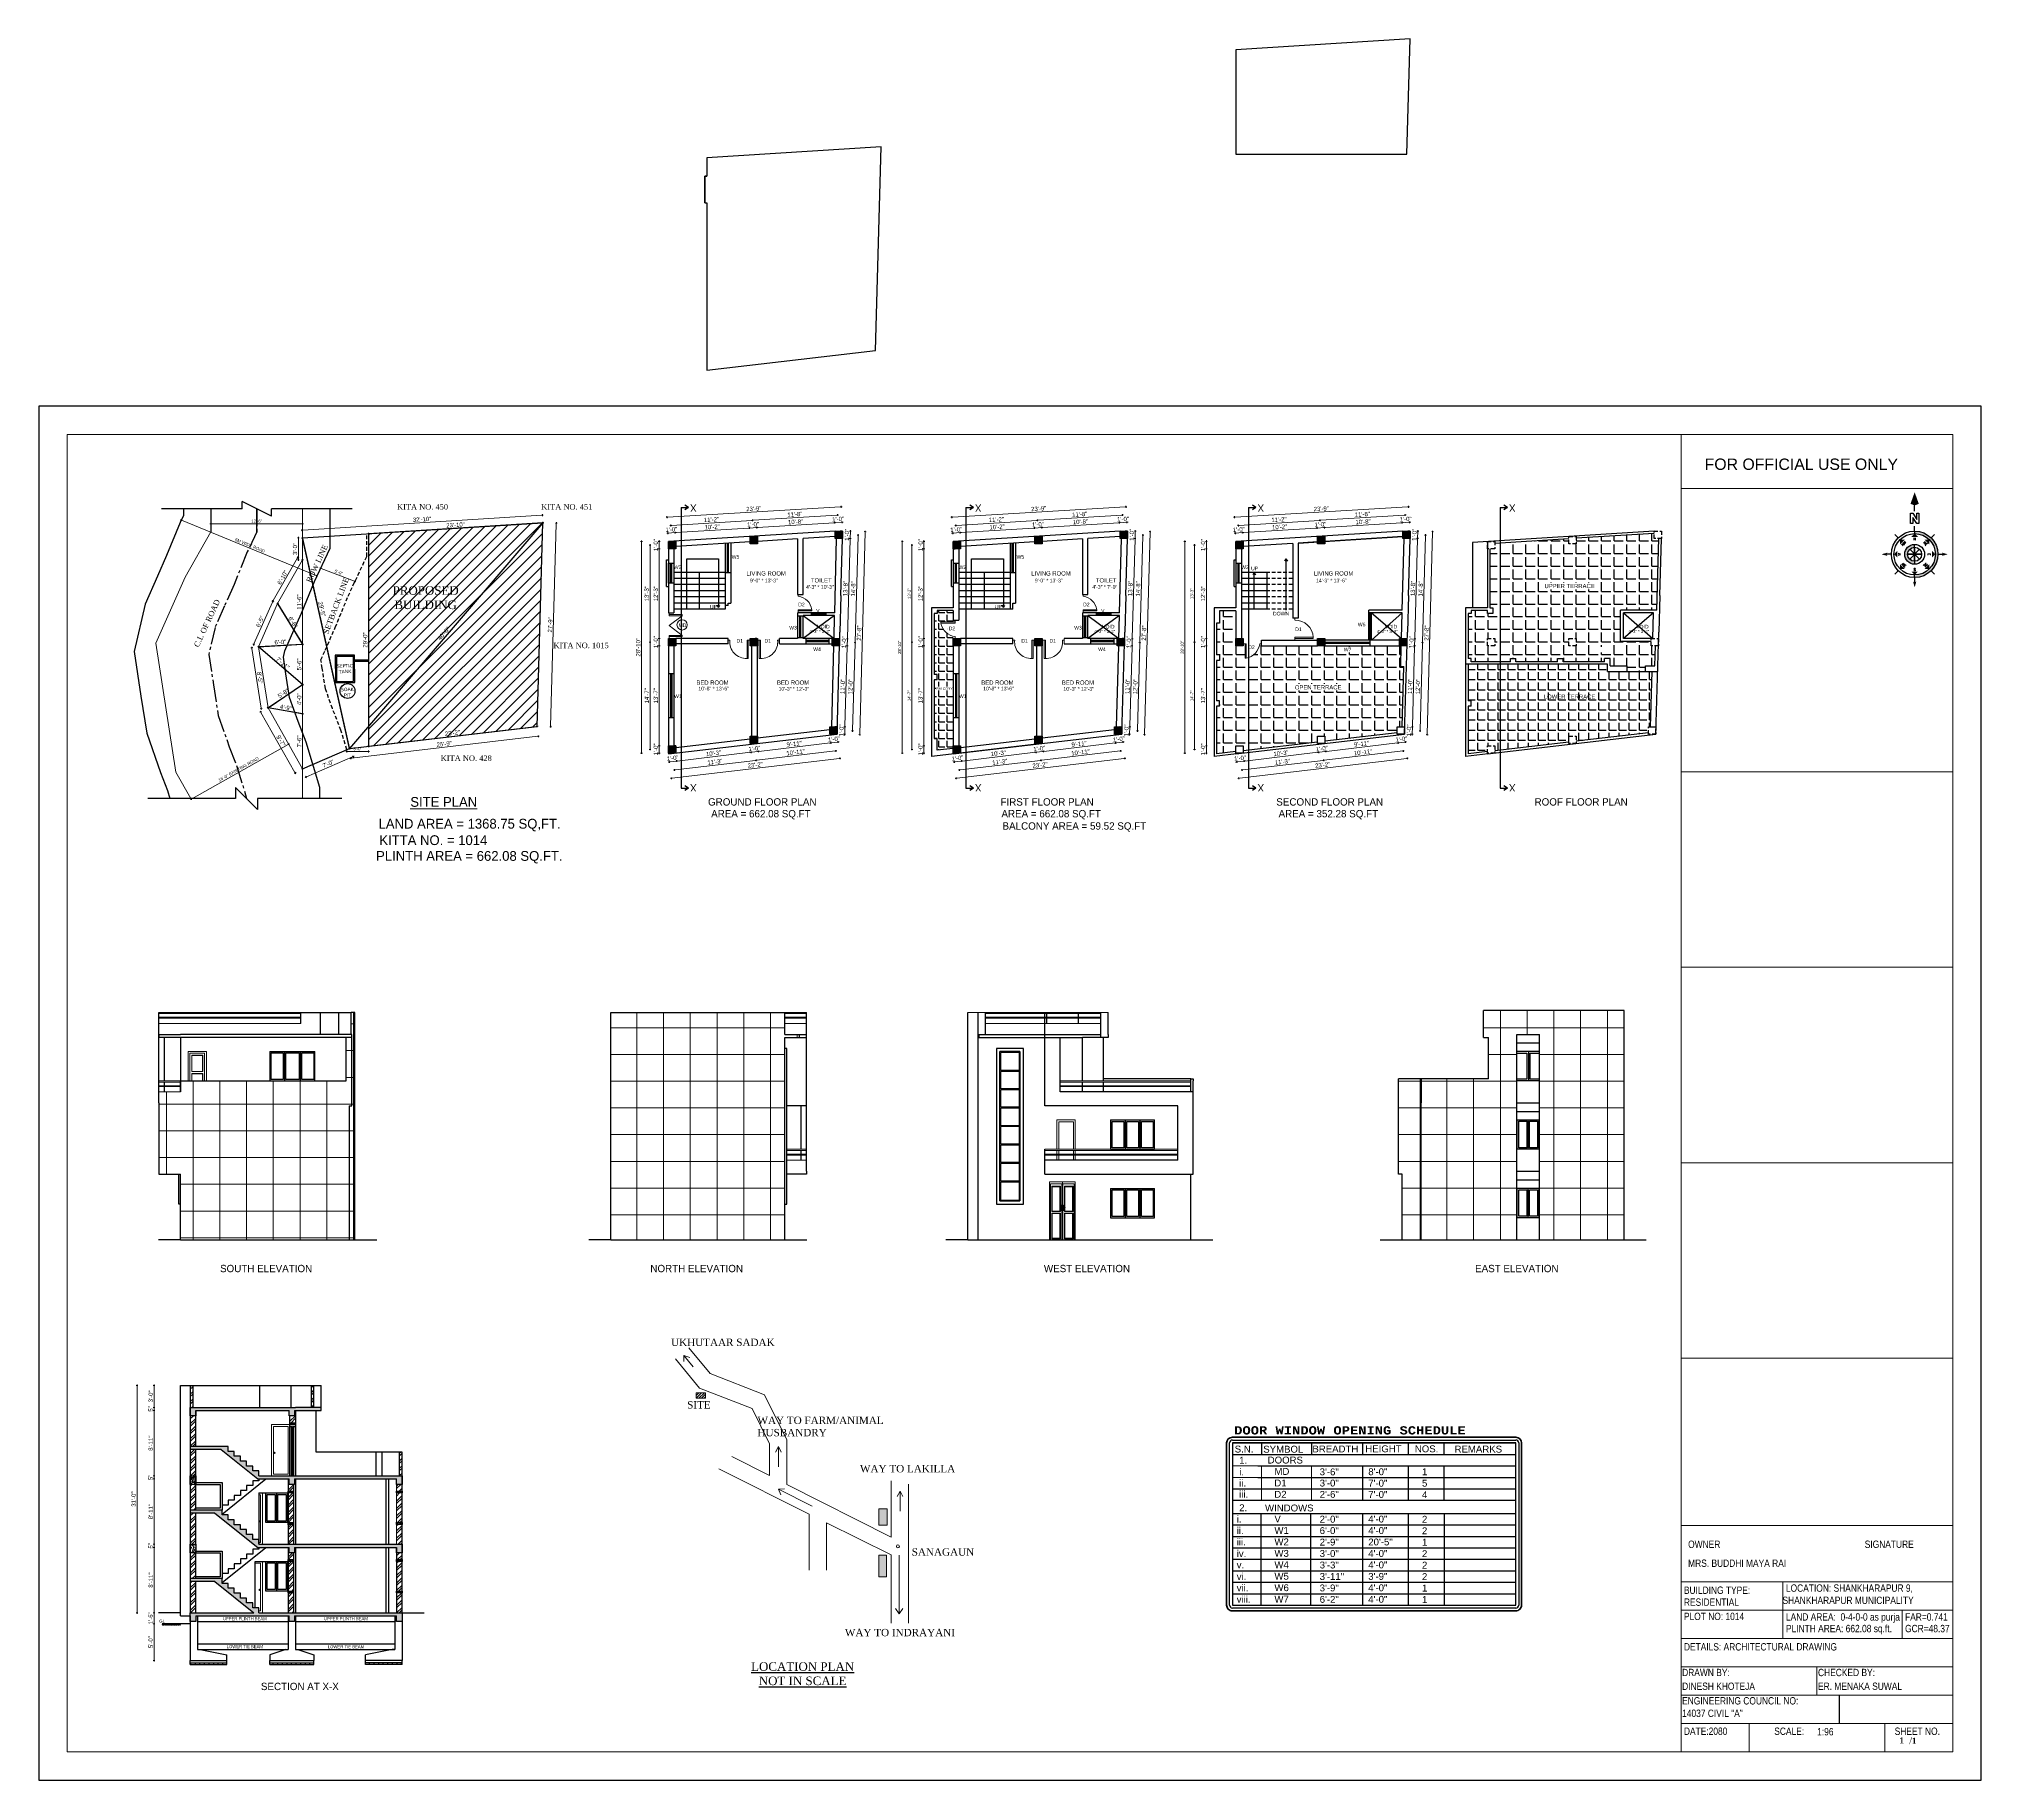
# Model space of a CAD drawing. Header units: inches. Extents: x 10143 to 33197, y -150 to 3760.
# Drawn here: x 28928 to 32105, y -150 to 2698 of the extents above; entities that cross this region are included whole.
import ezdxf
from ezdxf.enums import TextEntityAlignment as Align

# ---------------------------------------------------------------- set-up
doc = ezdxf.new("R2010")
doc.units = ezdxf.units.IN
doc.header["$LTSCALE"] = 0.5
doc.header["$MEASUREMENT"] = 0
doc.header["$PDMODE"] = 66
doc.linetypes.add('CENTER2', pattern=[1.125, 0.75, -0.125, 0.125, -0.125])
doc.linetypes.add('DASHED2', pattern=[0.375, 0.25, -0.125])
for name, color, linetype, lineweight in [('0.13', 2, 'Continuous', 13), ('A_hatch', 253, 'Continuous', 5), ('BOUNDARY', 210, 'Continuous', 35), ('Dimention', 5, 'Continuous', 20), ('DOOR ELEVATION', 21, 'Continuous', 15), ('DW TEXT', 92, 'Continuous', 15), ('DW-SEC', 24, 'Continuous', 25), ('ELE1', 3, 'Continuous', 9), ('ELEVATION', 85, 'Continuous', 9), ('furnitures', 45, 'Continuous', 9), ('hatch', 9, 'Continuous', 0), ('TEXT', 220, 'Continuous', 9), ('Text 0.200', 122, 'Continuous', 20), ('Toilet', 7, 'Continuous', 25), ('win door light', 30, 'Continuous', 18)]:
    doc.layers.add(name, color=color, linetype=linetype, lineweight=lineweight)
doc.layers.add('A-Wall', color=7, linetype='Continuous')
doc.styles.add('arial', font='arial.ttf')
doc.styles.add('CEN', font='GOTHIC.TTF')
doc.styles.add('COURIER', font='courbd.ttf')
doc.styles.add('ordinary', font='ARIALN.TTF')
doc.styles.add('Romans', font='romans.shx')
doc.styles.get("Standard").update_dxf_attribs({"font": 'arial.ttf'})
doc.dimstyles.new('S8', dxfattribs={"dimtxt": 5, "dimasz": 1, "dimexe": 6, "dimexo": 18, "dimgap": 1.9375, "dimtad": 1, "dimdec": 0, "dimzin": 3, "dimdsep": 46, "dimlunit": 4, "dimtxsty": 'Standard', "dimblk": 'dot 2', "dimcen": 12, "dimse1": 1, "dimse2": 1, "dimclrd": 1, "dimclre": 1, "dimclrt": 256, "dimadec": 0, "dimazin": 0, "dimtfac": 0.75, "dimtdec": 0, "dimtix": 1, "dimtmove": 1, "dimatfit": 3, "dimldrblk": 'DOT', "dimfxl": 1, "dimtolj": 1, "dimtzin": 0, "dimlwd": 9, "dimlwe": 9, "dimarcsym": 0})
pattern_1 = [(135, (30216.61329, -1856.22724), (-0.0883883476, -0.0883883476), [])]
pattern_2 = [(135, (30682.66515, -1856.22724), (-0.0883883476, -0.0883883476), [])]
pattern_3 = [(45, (8219.57907, 0), (-0.08838834765, 0.08838834765), [])]
pattern_4 = [(0, (8033.66, 0), (0, 20.625), [15, -5.625]), (90, (8033.66, 0), (-20.625, 1e-15), [15, -5.625])]
pattern_5 = [(0, (8033.66, 0), (0, 16.5), [12, -4.5]), (90, (8033.66, 0), (-16.5, 1e-15), [12, -4.5])]
pattern_6 = [(90, (4767.603, -50.646), (-43.75, 0), []), (180, (4767.603, -50.646), (-4e-15, -43.75), [])]
pattern_7 = [(90, (4500.07, -231.916), (-43.75, 0), []), (180, (4500.07, -231.916), (-4e-15, -43.75), [])]
pattern_8 = [(50, (1468.8693, -842.242), (7.1726018, -0.6275213), [0.75, -8.25]), (355, (1468.869, -842.242), (-1.3875133, 7.5219213), [0.6, -6.6]), (100.451444, (1469.467, -842.2946), (5.7850885, 6.8943999), [0.637402, -7.0114211]), (46.1842, (1468.869, -840.242), (10.6724133, -1.6551928), [1.125, -12.375]), (96.635635, (1469.759, -840.38), (9.3466195, 9.741186), [0.9561034, -10.5171376]), (351.184164, (1468.869, -840.242), (9.3466195, 9.741186), [0.9, -9.9]), (21, (1469.8693, -840.742), (5.9690705, -4.0261889), [0.75, -8.25]), (326, (1469.869, -840.742), (2.4331533, 7.2515005), [0.6, -6.6]), (71.451445, (1470.367, -841.078), (8.4022238, 3.2253115), [0.6374019, -7.0114211]), (37.5, (1468.8693, -842.2423), (0.12159855, 3.32893854), [0, -6.52, 0, -6.7, 0, -6.625]), (7.5, (1468.8693, -842.2423), (2.63069537, 3.9441171), [0, -3.82, 0, -6.37, 0, -2.525]), (327.5, (1466.6393, -842.2423), (5.33822436, -0.22554872), [0, -2.5, 0, -7.8, 0, -10.35]), (317.5, (1465.6393, -842.2423), (5.8318617, 1.0010498), [0, -3.25, 0, -5.18, 0, -7.35])]
pattern_9 = [(45, (1468.869, -842.242), (-6.098796, 6.098796), []), (45, (1472.935, -842.242), (-6.098796, 6.098796), [])]
pattern_10 = [(0, (14468.8206, 518.1426), (0, 3.75), []), (90, (14468.8206, 518.143), (-7.5, 5e-16), [3.75, -3.75]), (90, (14472.5706, 518.143), (-7.5, 5e-16), [-3.75, 3.75])]

# ---------------------------------------------------------------- blocks, each defined once
blk = doc.blocks.new('Anno_North_J_Metric')
h = blk.add_hatch(color=0)
h.paths.add_polyline_path([(-4.17, 0), (-4.68, 0, 1), (4.68, 0), (4.17, 0, -1)])
h.paths.add_polyline_path([(1.41, 0), (2, 0, 1), (-2, 0), (-1.41, 0, -1)])
at = {"color": 0}
for p, q in [((-3.31, 3.31), (-4.01, 4.01)), ((0, 4.68), (0, 5.67)), ((3.31, 3.31), (4.01, 4.01)), ((-4.68, 0), (-5.67, 0)), ((-4.68, 0), (-4.17, 0)), ((-1.41, 0), (-2, 0)), ((1.41, 0), (-1.41, 0)), ((-1.41, 0), (1.41, 0)), ((1, 1), (-1, -1)), ((1, -1), (-1, 1)), ((-1, -1), (1, 1)), ((-1, 1), (1, -1)), ((0, -1.41), (0, 1.41)), ((0, 1.41), (0, -1.41)), ((1.41, 0), (2, 0)), ((4.68, 0), (4.17, 0)), ((4.68, 0), (5.67, 0)), ((8.67, 0), (9.83, 0)), ((-3.31, -3.31), (-4.01, -4.01)), ((3.31, -3.31), (4.01, -4.01)), ((0, -4.68), (0, -5.67))]:
    blk.add_line(p, q, dxfattribs=at)
at = {"color": 0, "linetype": 'ByBlock'}
for p, q in [((6.17, 0.82), (8.27, 0.82)), ((6.17, 0.4), (6.17, 0.82)), ((6.17, -0.44), (7.43, 0.4)), ((7.43, 0.4), (6.17, 0.4)), ((8.27, 0.4), (7.01, -0.44)), ((8.27, 0.82), (8.27, 0.4)), ((6.17, -0.86), (6.17, -0.44)), ((8.27, -0.86), (6.17, -0.86)), ((7.01, -0.44), (8.27, -0.44)), ((8.27, -0.44), (8.27, -0.86))]:
    blk.add_line(p, q, dxfattribs=at)
at = {"color": 0}
for radius in [4.68, 4.17, 2, 1.41]:
    blk.add_circle((0, 0), radius, dxfattribs=at)
for points in [[(0, 4.17), (0.67, 3.5), (-0.67, 3.5)], [(-0.33, 5.5), (0, 5.67), (0, 6.67)], [(0, 6.67), (0.33, 5.5), (0, 5.67)], [(-6.67, 0), (-5.5, 0.33), (-5.67, 0)], [(-5.5, -0.33), (-5.67, 0), (-6.67, 0)], [(-4.17, 0), (-3.5, 0.67), (-3.5, -0.67)], [(-2.95, 2.95), (-2, 2.95), (-2.95, 2)], [(2.95, 2.95), (2.95, 2), (2, 2.95)], [(4.17, 0), (3.5, -0.67), (3.5, 0.67)], [(12.5, 0), (10.17, 0.83), (9.83, 0)], [(9.83, 0), (10.17, -0.83), (12.5, 0)], [(-2.95, -2.95), (-2.95, -2), (-2, -2.95)], [(0, -4.17), (-0.67, -3.5), (0.67, -3.5)], [(2.95, -2.95), (2, -2.95), (2.95, -2)], [(0, -6.67), (-0.33, -5.5), (0, -5.67)], [(0.33, -5.5), (0, -5.67), (0, -6.67)]]:
    blk.add_solid(points, dxfattribs=at)
at = {"color": 0, "style": 'Romans'}
for s, rotation, p in [('S', 270, (-3.33, 0)), ('SW', 45, (-2, 2)), ('NW', 315, (2, 2)), ('N', 270, (2.83, 0)), ('SE', 135, (-2, -2)), ('E', 180, (0, -2.67)), ('NE', 225, (2, -2))]:
    blk.add_text(s, height=0.5, rotation=rotation, dxfattribs=at).set_placement(p, align=Align.CENTER)
blk.add_text('W', height=0.5, dxfattribs=at).set_placement((0, 2.83), align=Align.CENTER)
blk = doc.blocks.new('dot1')
at = {"layer": 'hatch'}
h = blk.add_hatch(color=256, dxfattribs=at)
edge = h.paths.add_edge_path()
edge.add_arc((0, 0), 1, 0, 360)
for p, q in [((3, 0), (-3, 0)), ((0, 3), (0, -3))]:
    blk.add_line(p, q, dxfattribs=at)
blk.add_circle((0, 0), 1, dxfattribs=at)
blk = doc.blocks.new('dot 2')
at = {"layer": 'hatch', "xscale": 0.5, "yscale": 0.5, "zscale": 0.5}
blk.add_blockref('dot1', (0, 0), dxfattribs=at)
blk = doc.blocks.new('*D2200')
at = {"layer": 'Defpoints', "color": 0, "transparency": 16777216}
for p in [(29942.6, 1541.9), (29957.8, 1541.9), (29957.8, 1529.9)]:
    blk.add_point(p, dxfattribs=at)
at = {"layer": 'Toilet', "color": 1, "lineweight": 9, "transparency": 16777216}
for p, q in [((29942.6, 1542.9), (29942.6, 1543.9)), ((29942.6, 1529.9), (29942.6, 1541.9)), ((29942.6, 1528.9), (29942.6, 1527.9))]:
    blk.add_line(p, q, dxfattribs=at)
for p, rotation in [((29942.6, 1541.9), 270), ((29942.6, 1529.9), 90)]:
    blk.add_blockref('dot 2', p, dxfattribs=dict(at, rotation=rotation))
at = {"layer": 'Toilet', "transparency": 16777216, "insert": (29937.1, 1535.9), "char_height": 7, "attachment_point": 5, "rotation": 90}
blk.add_mtext('\\A1;1\'-0"', dxfattribs=at)
blk = doc.blocks.new('_Dot')
at = {"color": 0, "linetype": 'ByBlock', "lineweight": -2}
blk.add_line((-0.5, 0), (-1, 0), dxfattribs=at)
at = {"color": 0, "linetype": 'ByBlock', "const_width": 0.5}
blk.add_lwpolyline([(-0.25, 0, 1), (0.25, 0, 1)], format="xyb", close=True, dxfattribs=at)
blk = doc.blocks.new('*D2201')
at = {"layer": 'Defpoints', "color": 0, "transparency": 16777216}
for p in [(29942.6, 1705.4), (29957.8, 1705.4), (29957.8, 1541.9)]:
    blk.add_point(p, dxfattribs=at)
at = {"layer": 'Toilet', "color": 1, "lineweight": 9, "transparency": 16777216}
blk.add_line((29942.6, 1542.9), (29942.6, 1704.4), dxfattribs=at)
for p, rotation in [((29942.6, 1705.4), 90), ((29942.6, 1541.9), 270)]:
    blk.add_blockref('dot 2', p, dxfattribs=dict(at, rotation=rotation))
at = {"layer": 'Toilet', "transparency": 16777216, "insert": (29937.1, 1623.7), "char_height": 7, "attachment_point": 5, "rotation": 90}
blk.add_mtext('\\A1;13\'-7"', dxfattribs=at)
blk = doc.blocks.new('*D2204')
at = {"layer": 'Defpoints', "color": 0, "transparency": 16777216}
for p in [(29942.6, 1717.4), (29957.8, 1717.4), (29957.8, 1705.4)]:
    blk.add_point(p, dxfattribs=at)
at = {"layer": 'Toilet', "color": 1, "lineweight": 9, "transparency": 16777216}
for p, q in [((29942.6, 1718.4), (29942.6, 1719.4)), ((29942.6, 1705.4), (29942.6, 1717.4)), ((29942.6, 1704.4), (29942.6, 1703.4))]:
    blk.add_line(p, q, dxfattribs=at)
for p, rotation in [((29942.6, 1717.4), 270), ((29942.6, 1705.4), 90)]:
    blk.add_blockref('dot 2', p, dxfattribs=dict(at, rotation=rotation))
at = {"layer": 'Toilet', "transparency": 16777216, "insert": (29937.1, 1711.4), "char_height": 7, "attachment_point": 5, "rotation": 90}
blk.add_mtext('\\A1;1\'-0"', dxfattribs=at)
blk = doc.blocks.new('*D2172')
at = {"layer": 'Defpoints', "color": 0, "transparency": 16777216}
for p in [(29942.6, 1864.1), (29957.8, 1864.1), (29957.8, 1717.4)]:
    blk.add_point(p, dxfattribs=at)
at = {"layer": 'Toilet', "color": 1, "lineweight": 9, "transparency": 16777216}
blk.add_line((29942.6, 1718.4), (29942.6, 1863.1), dxfattribs=at)
for p, rotation in [((29942.6, 1864.1), 90), ((29942.6, 1717.4), 270)]:
    blk.add_blockref('dot 2', p, dxfattribs=dict(at, rotation=rotation))
at = {"layer": 'Toilet', "transparency": 16777216, "insert": (29937.1, 1790.7), "char_height": 7, "attachment_point": 5, "rotation": 90}
blk.add_mtext('\\A1;12\'-3"', dxfattribs=at)
blk = doc.blocks.new('*D2173')
at = {"layer": 'Defpoints', "color": 0, "transparency": 16777216}
for p in [(29942.6, 1876.1), (29957.8, 1876.1), (29957.8, 1864.1)]:
    blk.add_point(p, dxfattribs=at)
at = {"layer": 'Toilet', "color": 1, "lineweight": 9, "transparency": 16777216}
for p, q in [((29942.6, 1877.1), (29942.6, 1878.1)), ((29942.6, 1864.1), (29942.6, 1876.1)), ((29942.6, 1863.1), (29942.6, 1862.1))]:
    blk.add_line(p, q, dxfattribs=at)
for p, rotation in [((29942.6, 1876.1), 270), ((29942.6, 1864.1), 90)]:
    blk.add_blockref('dot 2', p, dxfattribs=dict(at, rotation=rotation))
at = {"layer": 'Toilet', "transparency": 16777216, "insert": (29937.1, 1870.1), "char_height": 7, "attachment_point": 5, "rotation": 90}
blk.add_mtext('\\A1;1\'-0"', dxfattribs=at)
blk = doc.blocks.new('*D2175')
at = {"layer": 'Defpoints', "color": 0, "transparency": 16777216}
for p in [(29927.7, 1870.1), (29963.8, 1870.1), (29963.8, 1711.4)]:
    blk.add_point(p, dxfattribs=at)
at = {"layer": 'Toilet', "color": 1, "lineweight": 9, "transparency": 16777216}
blk.add_line((29927.7, 1712.4), (29927.7, 1869.1), dxfattribs=at)
for p, rotation in [((29927.7, 1870.1), 90), ((29927.7, 1711.4), 270)]:
    blk.add_blockref('dot 2', p, dxfattribs=dict(at, rotation=rotation))
at = {"layer": 'Toilet', "transparency": 16777216, "insert": (29922.2, 1790.7), "char_height": 7, "attachment_point": 5, "rotation": 90}
blk.add_mtext('\\A1;13\'-3"', dxfattribs=at)
blk = doc.blocks.new('*D2177')
at = {"layer": 'Defpoints', "color": 0, "transparency": 16777216}
for p in [(29957.8, 1528.5), (29969.8, 1529.9), (29971.3, 1516.8)]:
    blk.add_point(p, dxfattribs=at)
at = {"layer": 'Toilet', "color": 1, "lineweight": 9, "transparency": 16777216}
for p, q in [((29958.3, 1515.3), (29957.3, 1515.2)), ((29959.3, 1515.4), (29971.3, 1516.8)), ((29972.3, 1516.9), (29973.3, 1517))]:
    blk.add_line(p, q, dxfattribs=at)
for p, rotation in [((29959.3, 1515.4), 6.727351048226113), ((29971.3, 1516.8), 186.7273510482261)]:
    blk.add_blockref('dot 2', p, dxfattribs=dict(at, rotation=rotation))
at = {"layer": 'Toilet', "transparency": 16777216, "insert": (29964.7, 1521.6), "char_height": 7, "attachment_point": 5, "rotation": 6.7274}
blk.add_mtext('\\A1;1\'-0"', dxfattribs=at)
blk = doc.blocks.new('*D2178')
at = {"layer": 'Defpoints', "color": 0, "transparency": 16777216}
for p in [(29969.8, 1529.9), (30091.4, 1545.7), (30093.1, 1531.2)]:
    blk.add_point(p, dxfattribs=at)
at = {"layer": 'Toilet', "color": 1, "lineweight": 9, "transparency": 16777216}
blk.add_line((29972.3, 1516.9), (30092.1, 1531.1), dxfattribs=at)
for p, rotation in [((30093.1, 1531.2), 6.727351048252904), ((29971.3, 1516.8), 186.7273510482529)]:
    blk.add_blockref('dot 2', p, dxfattribs=dict(at, rotation=rotation))
at = {"layer": 'Toilet', "transparency": 16777216, "insert": (30031.6, 1529.5), "char_height": 7, "attachment_point": 5, "rotation": 6.7274}
blk.add_mtext('\\A1;10\'-3"', dxfattribs=at)
blk = doc.blocks.new('*D2179')
at = {"layer": 'Defpoints', "color": 0, "transparency": 16777216}
for p in [(30091.4, 1545.7), (30103.4, 1545.7), (30104.9, 1532.6)]:
    blk.add_point(p, dxfattribs=at)
at = {"layer": 'Toilet', "color": 1, "lineweight": 9, "transparency": 16777216}
for p, q in [((30092.1, 1531.1), (30091.1, 1530.9)), ((30093.1, 1531.2), (30104.9, 1532.6)), ((30105.9, 1532.7), (30106.9, 1532.8))]:
    blk.add_line(p, q, dxfattribs=at)
for p, rotation in [((30093.1, 1531.2), 6.727351048252893), ((30104.9, 1532.6), 186.7273510482529)]:
    blk.add_blockref('dot 2', p, dxfattribs=dict(at, rotation=rotation))
at = {"layer": 'Toilet', "transparency": 16777216, "insert": (30098.4, 1537.3), "char_height": 7, "attachment_point": 5, "rotation": 6.7274}
blk.add_mtext('\\A1;1\'-0"', dxfattribs=at)
blk = doc.blocks.new('*D2180')
at = {"layer": 'Defpoints', "color": 0, "transparency": 16777216}
for p in [(30221.7, 1561), (30103.4, 1545.7), (30223.4, 1546.5)]:
    blk.add_point(p, dxfattribs=at)
at = {"layer": 'Toilet', "color": 1, "lineweight": 9, "transparency": 16777216}
blk.add_line((30105.9, 1532.7), (30222.4, 1546.4), dxfattribs=at)
for p, rotation in [((30104.9, 1532.6), 186.7273510482529), ((30223.4, 1546.5), 6.727351048252904)]:
    blk.add_blockref('dot 2', p, dxfattribs=dict(at, rotation=rotation))
at = {"layer": 'Toilet', "transparency": 16777216, "insert": (30163.5, 1545), "char_height": 7, "attachment_point": 5, "rotation": 6.7274}
blk.add_mtext('\\A1;9\'-11"', dxfattribs=at)
blk = doc.blocks.new('*D2181')
at = {"layer": 'Defpoints', "color": 0, "transparency": 16777216}
for p in [(30221.7, 1561), (30233.7, 1561), (30235.2, 1547.9)]:
    blk.add_point(p, dxfattribs=at)
at = {"layer": 'Toilet', "color": 1, "lineweight": 9, "transparency": 16777216}
for p, q in [((30222.4, 1546.4), (30221.4, 1546.3)), ((30223.4, 1546.5), (30235.2, 1547.9)), ((30236.2, 1548), (30237.2, 1548.2))]:
    blk.add_line(p, q, dxfattribs=at)
for p, rotation in [((30223.4, 1546.5), 6.727351048252893), ((30235.2, 1547.9), 186.7273510482529)]:
    blk.add_blockref('dot 2', p, dxfattribs=dict(at, rotation=rotation))
at = {"layer": 'Toilet', "transparency": 16777216, "insert": (30228.6, 1552.7), "char_height": 7, "attachment_point": 5, "rotation": 6.7274}
blk.add_mtext('\\A1;1\'-0"', dxfattribs=at)
blk = doc.blocks.new('*D2182')
at = {"layer": 'Defpoints', "color": 0, "transparency": 16777216}
for p in [(30227.7, 1567), (30097.4, 1551.7), (30101.4, 1518)]:
    blk.add_point(p, dxfattribs=at)
at = {"layer": 'Toilet', "color": 1, "lineweight": 9, "transparency": 16777216}
blk.add_line((30230.6, 1533.3), (30102.3, 1518.2), dxfattribs=at)
for p, rotation in [((30231.6, 1533.4), 6.727351048225874), ((30101.4, 1518), 186.7273510482259)]:
    blk.add_blockref('dot 2', p, dxfattribs=dict(at, rotation=rotation))
at = {"layer": 'Toilet', "transparency": 16777216, "insert": (30165.8, 1531.2), "char_height": 7, "attachment_point": 5, "rotation": 6.7274}
blk.add_mtext('\\A1;10\'-11"', dxfattribs=at)
blk = doc.blocks.new('*D2183')
at = {"layer": 'Defpoints', "color": 0, "transparency": 16777216}
for p in [(29963.8, 1535.9), (30097.4, 1551.7), (29967.7, 1502.3)]:
    blk.add_point(p, dxfattribs=at)
at = {"layer": 'Toilet', "color": 1, "lineweight": 9, "transparency": 16777216}
blk.add_line((30100.4, 1517.9), (29968.7, 1502.4), dxfattribs=at)
for p, rotation in [((29967.7, 1502.3), 186.727351048253), ((30101.4, 1518), 6.727351048252972)]:
    blk.add_blockref('dot 2', p, dxfattribs=dict(at, rotation=rotation))
at = {"layer": 'Toilet', "transparency": 16777216, "insert": (30033.9, 1515.6), "char_height": 7, "attachment_point": 5, "rotation": 6.7274}
blk.add_mtext('\\A1;11\'-3"', dxfattribs=at)
blk = doc.blocks.new('*D2184')
at = {"layer": 'Defpoints', "color": 0, "transparency": 16777216}
for p in [(30233.7, 1561), (29957.8, 1528.5), (30238.4, 1521.2)]:
    blk.add_point(p, dxfattribs=at)
at = {"layer": 'Toilet', "color": 1, "lineweight": 9, "transparency": 16777216}
blk.add_line((29963.5, 1488.8), (30237.4, 1521.1), dxfattribs=at)
for p, rotation in [((30238.4, 1521.2), 6.727351048225743), ((29962.5, 1488.7), 186.7273510482257)]:
    blk.add_blockref('dot 2', p, dxfattribs=dict(at, rotation=rotation))
at = {"layer": 'Toilet', "transparency": 16777216, "insert": (30099.8, 1510.5), "char_height": 7, "attachment_point": 5, "rotation": 6.7274}
blk.add_mtext('\\A1;23\'-2"', dxfattribs=at)
blk = doc.blocks.new('*D2185')
at = {"layer": 'Defpoints', "color": 0, "transparency": 16777216}
for p in [(30231.7, 1711.4), (30263.1, 1710.5), (30227.7, 1567)]:
    blk.add_point(p, dxfattribs=at)
at = {"layer": 'Toilet', "color": 1, "lineweight": 9, "transparency": 16777216}
blk.add_line((30259.1, 1567.2), (30263.1, 1709.5), dxfattribs=at)
for p, rotation in [((30263.1, 1710.5), 88.39404783827474), ((30259, 1566.2), 268.3940478382747)]:
    blk.add_blockref('dot 2', p, dxfattribs=dict(at, rotation=rotation))
at = {"layer": 'Toilet', "transparency": 16777216, "insert": (30255.6, 1638.5), "char_height": 7, "attachment_point": 5, "rotation": 88.394}
blk.add_mtext('\\A1;12\'-0"', dxfattribs=at)
blk = doc.blocks.new('*D2186')
at = {"layer": 'Defpoints', "color": 0, "transparency": 16777216}
for p in [(30236.6, 1887.1), (30268, 1886.3), (30231.7, 1711.4)]:
    blk.add_point(p, dxfattribs=at)
at = {"layer": 'Toilet', "color": 1, "lineweight": 9, "transparency": 16777216}
blk.add_line((30263.1, 1711.5), (30268, 1885.3), dxfattribs=at)
for p, rotation in [((30268, 1886.3), 88.3940478382136), ((30263.1, 1710.5), 268.3940478382136)]:
    blk.add_blockref('dot 2', p, dxfattribs=dict(at, rotation=rotation))
at = {"layer": 'Toilet', "transparency": 16777216, "insert": (30260, 1798.5), "char_height": 7, "attachment_point": 5, "rotation": 88.394}
blk.add_mtext('\\A1;14\'-8"', dxfattribs=at)
blk = doc.blocks.new('*D2169')
at = {"layer": 'Defpoints', "color": 0, "transparency": 16777216}
for p in [(30233.7, 1561), (30234, 1573), (30246.5, 1572.7)]:
    blk.add_point(p, dxfattribs=at)
at = {"layer": 'Toilet', "color": 1, "lineweight": 9, "transparency": 16777216}
for p, q in [((30246.1, 1559.7), (30246.1, 1558.7)), ((30246.2, 1560.7), (30246.5, 1572.7)), ((30246.5, 1573.7), (30246.6, 1574.7))]:
    blk.add_line(p, q, dxfattribs=at)
for p, rotation in [((30246.2, 1560.7), 88.39404783827257), ((30246.5, 1572.7), 268.3940478382726)]:
    blk.add_blockref('dot 2', p, dxfattribs=dict(at, rotation=rotation))
at = {"layer": 'Toilet', "transparency": 16777216, "insert": (30240.8, 1566.8), "char_height": 7, "attachment_point": 5, "rotation": 88.394}
blk.add_mtext('\\A1;1\'-0"', dxfattribs=at)
blk = doc.blocks.new('*D2187')
at = {"layer": 'Defpoints', "color": 0, "transparency": 16777216}
for p in [(30237.7, 1705.4), (30250.2, 1705.1), (30234, 1573)]:
    blk.add_point(p, dxfattribs=at)
at = {"layer": 'Toilet', "color": 1, "lineweight": 9, "transparency": 16777216}
blk.add_line((30246.5, 1573.7), (30250.2, 1704.1), dxfattribs=at)
for p, rotation in [((30250.2, 1705.1), 88.3940478382136), ((30246.5, 1572.7), 268.3940478382136)]:
    blk.add_blockref('dot 2', p, dxfattribs=dict(at, rotation=rotation))
at = {"layer": 'Toilet', "transparency": 16777216, "insert": (30242.9, 1639), "char_height": 7, "attachment_point": 5, "rotation": 88.394}
blk.add_mtext('\\A1;11\'-0"', dxfattribs=at)
blk = doc.blocks.new('*D2188')
at = {"layer": 'Defpoints', "color": 0, "transparency": 16777216}
for p in [(30237.7, 1717.4), (30250.6, 1717), (30237.7, 1705.4)]:
    blk.add_point(p, dxfattribs=at)
at = {"layer": 'Toilet', "color": 1, "lineweight": 9, "transparency": 16777216}
for p, q in [((30250.2, 1705.1), (30250.6, 1717)), ((30250.6, 1718), (30250.6, 1719)), ((30250.2, 1704.1), (30250.2, 1703.1))]:
    blk.add_line(p, q, dxfattribs=at)
for p, rotation in [((30250.6, 1717), 268.3940478382136), ((30250.2, 1705.1), 88.39404783821358)]:
    blk.add_blockref('dot 2', p, dxfattribs=dict(at, rotation=rotation))
at = {"layer": 'Toilet', "transparency": 16777216, "insert": (30244.9, 1711.2), "char_height": 7, "attachment_point": 5, "rotation": 88.394}
blk.add_mtext('\\A1;1\'-0"', dxfattribs=at)
blk = doc.blocks.new('*D2189')
at = {"layer": 'Defpoints', "color": 0, "transparency": 16777216}
for p in [(30242.6, 1881.1), (30255.1, 1880.8), (30237.7, 1717.4)]:
    blk.add_point(p, dxfattribs=at)
at = {"layer": 'Toilet', "color": 1, "lineweight": 9, "transparency": 16777216}
blk.add_line((30250.6, 1718), (30255.1, 1879.8), dxfattribs=at)
for p, rotation in [((30255.1, 1880.8), 88.3940478382136), ((30250.6, 1717), 268.3940478382136)]:
    blk.add_blockref('dot 2', p, dxfattribs=dict(at, rotation=rotation))
at = {"layer": 'Toilet', "transparency": 16777216, "insert": (30247.3, 1799.1), "char_height": 7, "attachment_point": 5, "rotation": 88.394}
blk.add_mtext('\\A1;13\'-8"', dxfattribs=at)
blk = doc.blocks.new('*D2190')
at = {"layer": 'Defpoints', "color": 0, "transparency": 16777216}
for p in [(30242.6, 1893.1), (30242.6, 1881.1), (30255.5, 1892.8)]:
    blk.add_point(p, dxfattribs=at)
at = {"layer": 'Toilet', "color": 1, "lineweight": 9, "transparency": 16777216}
for p, q in [((30255.1, 1880.8), (30255.5, 1892.8)), ((30255.1, 1879.8), (30255.1, 1878.8)), ((30255.5, 1893.8), (30255.5, 1894.8))]:
    blk.add_line(p, q, dxfattribs=at)
for p, rotation in [((30255.1, 1880.8), 88.39404783821358), ((30255.5, 1892.8), 268.3940478382136)]:
    blk.add_blockref('dot 2', p, dxfattribs=dict(at, rotation=rotation))
at = {"layer": 'Toilet', "transparency": 16777216, "insert": (30249.8, 1886.9), "char_height": 7, "attachment_point": 5, "rotation": 88.394}
blk.add_mtext('\\A1;1\'-0"', dxfattribs=at)
blk = doc.blocks.new('*D2191')
at = {"layer": 'Defpoints', "color": 0, "transparency": 16777216}
for p in [(30242.6, 1893.1), (30279.7, 1892.1), (30233.7, 1561)]:
    blk.add_point(p, dxfattribs=at)
at = {"layer": 'Toilet', "color": 1, "lineweight": 9, "transparency": 16777216}
blk.add_line((30270.7, 1561), (30279.6, 1891.1), dxfattribs=at)
for p, rotation in [((30279.7, 1892.1), 88.45204859075596), ((30270.7, 1560), 268.452048590756)]:
    blk.add_blockref('dot 2', p, dxfattribs=dict(at, rotation=rotation))
at = {"layer": 'Toilet', "transparency": 16777216, "insert": (30269.7, 1726.2), "char_height": 7, "attachment_point": 5, "rotation": 88.452}
blk.add_mtext('\\A1;27\'-8"', dxfattribs=at)
blk = doc.blocks.new('*D2192')
at = {"layer": 'Defpoints', "color": 0, "transparency": 16777216}
for p in [(29957.8, 1876.1), (29968.9, 1890.5), (29969.8, 1876.8)]:
    blk.add_point(p, dxfattribs=at)
at = {"layer": 'Toilet', "color": 1, "lineweight": 9, "transparency": 16777216}
for p, q in [((29955.9, 1889.7), (29954.9, 1889.6)), ((29956.9, 1889.7), (29968.9, 1890.5)), ((29969.9, 1890.6), (29970.9, 1890.6))]:
    blk.add_line(p, q, dxfattribs=at)
for p, rotation in [((29956.9, 1889.7), 3.575827605927389), ((29968.9, 1890.5), 183.5758276059273)]:
    blk.add_blockref('dot 2', p, dxfattribs=dict(at, rotation=rotation))
at = {"layer": 'Toilet', "transparency": 16777216, "insert": (29962.6, 1895.6), "char_height": 7, "attachment_point": 5, "rotation": 3.5758}
blk.add_mtext('\\A1;1\'-0"', dxfattribs=at)
blk = doc.blocks.new('*D2193')
at = {"layer": 'Defpoints', "color": 0, "transparency": 16777216}
for p in [(29969.8, 1876.8), (30090.5, 1898.1), (30091.4, 1884.4)]:
    blk.add_point(p, dxfattribs=at)
at = {"layer": 'Toilet', "color": 1, "lineweight": 9, "transparency": 16777216}
blk.add_line((29969.9, 1890.6), (30089.5, 1898), dxfattribs=at)
for p, rotation in [((29968.9, 1890.5), 183.5758276059265), ((30090.5, 1898.1), 3.575827605926551)]:
    blk.add_blockref('dot 2', p, dxfattribs=dict(at, rotation=rotation))
at = {"layer": 'Toilet', "transparency": 16777216, "insert": (30029.4, 1899.8), "char_height": 7, "attachment_point": 5, "rotation": 3.5758}
blk.add_mtext('\\A1;10\'-2"', dxfattribs=at)
blk = doc.blocks.new('*D2194')
at = {"layer": 'Defpoints', "color": 0, "transparency": 16777216}
for p in [(30091.4, 1884.4), (30102.5, 1898.8), (30103.4, 1884.4)]:
    blk.add_point(p, dxfattribs=at)
at = {"layer": 'Toilet', "color": 1, "lineweight": 9, "transparency": 16777216}
for p, q in [((30089.5, 1898), (30088.5, 1898)), ((30090.5, 1898.1), (30102.5, 1898.8)), ((30103.5, 1898.9), (30104.5, 1899))]:
    blk.add_line(p, q, dxfattribs=at)
for p, rotation in [((30090.5, 1898.1), 3.575827605926509), ((30102.5, 1898.8), 183.5758276059265)]:
    blk.add_blockref('dot 2', p, dxfattribs=dict(at, rotation=rotation))
at = {"layer": 'Toilet', "transparency": 16777216, "insert": (30096.2, 1904), "char_height": 7, "attachment_point": 5, "rotation": 3.5758}
blk.add_mtext('\\A1;1\'-0"', dxfattribs=at)
blk = doc.blocks.new('*D2195')
at = {"layer": 'Defpoints', "color": 0, "transparency": 16777216}
for p in [(30229.8, 1906.8), (30103.4, 1884.4), (30230.6, 1893.1)]:
    blk.add_point(p, dxfattribs=at)
at = {"layer": 'Toilet', "color": 1, "lineweight": 9, "transparency": 16777216}
blk.add_line((30103.5, 1898.9), (30228.8, 1906.7), dxfattribs=at)
for p, rotation in [((30229.8, 1906.8), 3.575827605926551), ((30102.5, 1898.8), 183.5758276059265)]:
    blk.add_blockref('dot 2', p, dxfattribs=dict(at, rotation=rotation))
at = {"layer": 'Toilet', "transparency": 16777216, "insert": (30165.8, 1908.3), "char_height": 7, "attachment_point": 5, "rotation": 3.5758}
blk.add_mtext('\\A1;10\'-8"', dxfattribs=at)
blk = doc.blocks.new('*D2196')
at = {"layer": 'Defpoints', "color": 0, "transparency": 16777216}
for p in [(30241.7, 1907.5), (30230.6, 1893.1), (30242.6, 1893.1)]:
    blk.add_point(p, dxfattribs=at)
at = {"layer": 'Toilet', "color": 1, "lineweight": 9, "transparency": 16777216}
for p, q in [((30228.8, 1906.7), (30227.8, 1906.7)), ((30229.8, 1906.8), (30241.7, 1907.5)), ((30242.7, 1907.6), (30243.7, 1907.7))]:
    blk.add_line(p, q, dxfattribs=at)
for p, rotation in [((30229.8, 1906.8), 3.575827605926589), ((30241.7, 1907.5), 183.5758276059265)]:
    blk.add_blockref('dot 2', p, dxfattribs=dict(at, rotation=rotation))
at = {"layer": 'Toilet', "transparency": 16777216, "insert": (30235.4, 1912.7), "char_height": 7, "attachment_point": 5, "rotation": 3.5758}
blk.add_mtext('\\A1;1\'-0"', dxfattribs=at)
blk = doc.blocks.new('*D2197')
at = {"layer": 'Defpoints', "color": 0, "transparency": 16777216}
for p in [(30095.4, 1910.7), (30097.4, 1878.4), (30236.6, 1887.1)]:
    blk.add_point(p, dxfattribs=at)
at = {"layer": 'Toilet', "color": 1, "lineweight": 9, "transparency": 16777216}
blk.add_line((30233.6, 1919.3), (30096.4, 1910.7), dxfattribs=at)
for p, rotation in [((30095.4, 1910.7), 183.5758436463704), ((30234.6, 1919.4), 3.575843646370442)]:
    blk.add_blockref('dot 2', p, dxfattribs=dict(at, rotation=rotation))
at = {"layer": 'Toilet', "transparency": 16777216, "insert": (30164.7, 1920.5), "char_height": 7, "attachment_point": 5, "rotation": 3.5758}
blk.add_mtext('\\A1;11\'-8"', dxfattribs=at)
blk = doc.blocks.new('*D2198')
at = {"layer": 'Defpoints', "color": 0, "transparency": 16777216}
for p in [(29961.8, 1902.3), (30097.4, 1878.4), (29963.8, 1870.1)]:
    blk.add_point(p, dxfattribs=at)
at = {"layer": 'Toilet', "color": 1, "lineweight": 9, "transparency": 16777216}
blk.add_line((30094.4, 1910.6), (29962.7, 1902.4), dxfattribs=at)
for p, rotation in [((30095.4, 1910.7), 3.575843646351178), ((29961.8, 1902.3), 183.5758436463511)]:
    blk.add_blockref('dot 2', p, dxfattribs=dict(at, rotation=rotation))
at = {"layer": 'Toilet', "transparency": 16777216, "insert": (30028.2, 1911.9), "char_height": 7, "attachment_point": 5, "rotation": 3.5758}
blk.add_mtext('\\A1;11\'-2"', dxfattribs=at)
blk = doc.blocks.new('*D2199')
at = {"layer": 'Defpoints', "color": 0, "transparency": 16777216}
for p in [(29955.4, 1915.7), (29957.8, 1876.1), (30242.6, 1893.1)]:
    blk.add_point(p, dxfattribs=at)
at = {"layer": 'Toilet', "color": 1, "lineweight": 9, "transparency": 16777216}
blk.add_line((30239.3, 1932.7), (29956.4, 1915.8), dxfattribs=at)
for p, rotation in [((29955.4, 1915.7), 183.425574687815), ((30240.3, 1932.7), 3.425574687814992)]:
    blk.add_blockref('dot 2', p, dxfattribs=dict(at, rotation=rotation))
at = {"layer": 'Toilet', "transparency": 16777216, "insert": (30097.5, 1929.7), "char_height": 7, "attachment_point": 5, "rotation": 3.4256}
blk.add_mtext('\\A1;23\'-9"', dxfattribs=at)
blk = doc.blocks.new('*D2227')
at = {"layer": 'Defpoints', "color": 0, "transparency": 16777216}
for p in [(29318.4, 1774.4), (29279.3, 1707.5), (29287.3, 1703.9)]:
    blk.add_point(p, dxfattribs=at)
at = {"layer": 'Toilet', "color": 1, "lineweight": 9, "transparency": 16777216}
blk.add_line((29310, 1777), (29279.7, 1708.4), dxfattribs=at)
for p, rotation in [((29310.4, 1777.9), 66.18332484006677), ((29279.3, 1707.5), 246.1833248400668)]:
    blk.add_blockref('dot 2', p, dxfattribs=dict(at, rotation=rotation))
at = {"layer": 'Toilet', "transparency": 16777216, "insert": (29289.8, 1744.9), "char_height": 7, "attachment_point": 5, "rotation": 66.1833}
blk.add_mtext('\\A1;6\'-5"', dxfattribs=at)
blk = doc.blocks.new('*D2228')
at = {"layer": 'Defpoints', "color": 0, "transparency": 16777216}
for p in [(29287.3, 1703.9), (29291.6, 1602.4), (29302.7, 1604.1)]:
    blk.add_point(p, dxfattribs=at)
at = {"layer": 'Toilet', "color": 1, "lineweight": 9, "transparency": 16777216}
blk.add_line((29276.4, 1701.2), (29291.4, 1603.4), dxfattribs=at)
for p, rotation in [((29276.2, 1702.2), 98.7459783766426), ((29291.6, 1602.4), 278.7459783766426)]:
    blk.add_blockref('dot 2', p, dxfattribs=dict(at, rotation=rotation))
at = {"layer": 'Toilet', "transparency": 16777216, "insert": (29289.3, 1653.1), "char_height": 7, "attachment_point": 5, "rotation": 278.746}
blk.add_mtext('\\A1;8\'-5"', dxfattribs=at)
blk = doc.blocks.new('*D2229')
at = {"layer": 'Defpoints', "color": 0, "transparency": 16777216}
for p in [(29290.7, 1597.4), (29302.7, 1604.1), (29359.2, 1503.9)]:
    blk.add_point(p, dxfattribs=at)
at = {"layer": 'Toilet', "color": 1, "lineweight": 9, "transparency": 16777216}
blk.add_line((29346.8, 1498), (29291.2, 1596.5), dxfattribs=at)
for p, rotation in [((29290.7, 1597.4), 119.4291328499882), ((29347.3, 1497.2), 299.4291328499882)]:
    blk.add_blockref('dot 2', p, dxfattribs=dict(at, rotation=rotation))
at = {"layer": 'Toilet', "transparency": 16777216, "insert": (29323.8, 1550), "char_height": 7, "attachment_point": 5, "rotation": 299.4291}
blk.add_mtext('\\A1;9\'-7"', dxfattribs=at)
blk = doc.blocks.new('*D2230')
at = {"layer": 'Defpoints', "color": 0, "transparency": 16777216}
for p in [(29302.7, 1604.1), (29302.7, 1604.1), (29359.2, 1593.9)]:
    blk.add_point(p, dxfattribs=at)
at = {"layer": 'Toilet', "color": 1, "lineweight": 9, "transparency": 16777216}
blk.add_line((29358.2, 1594.1), (29303.7, 1603.9), dxfattribs=at)
for p, rotation in [((29302.7, 1604.1), 169.7612448606986), ((29359.2, 1593.9), 349.7612448606986)]:
    blk.add_blockref('dot 2', p, dxfattribs=dict(at, rotation=rotation))
at = {"layer": 'Toilet', "transparency": 16777216, "insert": (29331.9, 1604.4), "char_height": 7, "attachment_point": 5, "rotation": 349.7612}
blk.add_mtext('\\A1;4\'-9"', dxfattribs=at)
blk = doc.blocks.new('*D2231')
at = {"layer": 'Defpoints', "color": 0, "transparency": 16777216}
for p in [(29359.2, 1641.9), (29359.2, 1641.9), (29302.7, 1604.1)]:
    blk.add_point(p, dxfattribs=at)
at = {"layer": 'Toilet', "color": 1, "lineweight": 9, "transparency": 16777216}
blk.add_line((29303.5, 1604.7), (29358.4, 1641.3), dxfattribs=at)
for p, rotation in [((29359.2, 1641.9), 33.75990920513462), ((29302.7, 1604.1), 213.7599092051346)]:
    blk.add_blockref('dot 2', p, dxfattribs=dict(at, rotation=rotation))
at = {"layer": 'Toilet', "transparency": 16777216, "insert": (29327.9, 1627.6), "char_height": 7, "attachment_point": 5, "rotation": 33.7599}
blk.add_mtext('\\A1;5\'-8"', dxfattribs=at)
blk = doc.blocks.new('*D2232')
at = {"layer": 'Defpoints', "color": 0, "transparency": 16777216}
for p in [(29287.3, 1703.9), (29287.3, 1703.9), (29359.2, 1641.9)]:
    blk.add_point(p, dxfattribs=at)
at = {"layer": 'Toilet', "color": 1, "lineweight": 9, "transparency": 16777216}
blk.add_line((29358.4, 1642.5), (29288.1, 1703.3), dxfattribs=at)
for p, rotation in [((29287.3, 1703.9), 139.2079858776074), ((29359.2, 1641.9), 319.2079858776074)]:
    blk.add_blockref('dot 2', p, dxfattribs=dict(at, rotation=rotation))
at = {"layer": 'Toilet', "transparency": 16777216, "insert": (29326.8, 1677), "char_height": 7, "attachment_point": 5, "rotation": 319.208}
blk.add_mtext('\\A1;7\'-11"', dxfattribs=at)
blk = doc.blocks.new('*D2233')
at = {"layer": 'Defpoints', "color": 0, "transparency": 16777216}
for p in [(29287.3, 1703.9), (29359.2, 1707.9), (29359.2, 1707.9)]:
    blk.add_point(p, dxfattribs=at)
at = {"layer": 'Toilet', "color": 1, "lineweight": 9, "transparency": 16777216}
blk.add_line((29288.3, 1704), (29358.2, 1707.8), dxfattribs=at)
for p, rotation in [((29287.3, 1703.9), 183.1552202707866), ((29359.2, 1707.9), 3.155220270786548)]:
    blk.add_blockref('dot 2', p, dxfattribs=dict(at, rotation=rotation))
at = {"layer": 'Toilet', "transparency": 16777216, "insert": (29323, 1711.4), "char_height": 7, "attachment_point": 5, "rotation": 3.1552}
blk.add_mtext('\\A1;6\'-0"', dxfattribs=at)
blk = doc.blocks.new('*D2234')
at = {"layer": 'Defpoints', "color": 0, "transparency": 16777216}
for p in [(29318.4, 1774.4), (29359.2, 1707.9), (29359.2, 1707.9)]:
    blk.add_point(p, dxfattribs=at)
at = {"layer": 'Toilet', "color": 1, "lineweight": 9, "transparency": 16777216}
blk.add_line((29318.9, 1773.5), (29358.7, 1708.7), dxfattribs=at)
for p, rotation in [((29318.4, 1774.4), 121.5366005046869), ((29359.2, 1707.9), 301.5366005046869)]:
    blk.add_blockref('dot 2', p, dxfattribs=dict(at, rotation=rotation))
at = {"layer": 'Toilet', "transparency": 16777216, "insert": (29343.5, 1744), "char_height": 7, "attachment_point": 5, "rotation": 301.5366}
blk.add_mtext('\\A1;6\'-6"', dxfattribs=at)
blk = doc.blocks.new('*D2213')
at = {"layer": 'Defpoints', "color": 0, "transparency": 16777216}
for p in [(29436.2, 1537.4), (29359.2, 1503.9), (29442, 1524.2)]:
    blk.add_point(p, dxfattribs=at)
at = {"layer": 'Toilet', "color": 1, "lineweight": 9, "transparency": 16777216}
blk.add_line((29365.9, 1491.1), (29441, 1523.8), dxfattribs=at)
for p, rotation in [((29442, 1524.2), 23.50869655944926), ((29364.9, 1490.7), 203.5086965594493)]:
    blk.add_blockref('dot 2', p, dxfattribs=dict(at, rotation=rotation))
at = {"layer": 'Toilet', "transparency": 16777216, "insert": (29401.3, 1512.5), "char_height": 7, "attachment_point": 5, "rotation": 23.5087}
blk.add_mtext('\\A1;7\'-0"', dxfattribs=at)
blk = doc.blocks.new('*D2215')
at = {"layer": 'Defpoints', "color": 0, "transparency": 16777216}
for p in [(29743.1, 1573.6), (29745, 1557.4), (29436.2, 1537.4)]:
    blk.add_point(p, dxfattribs=at)
at = {"layer": 'Toilet', "color": 1, "lineweight": 9, "transparency": 16777216}
blk.add_line((29439.1, 1521.4), (29744, 1557.3), dxfattribs=at)
for p, rotation in [((29745, 1557.4), 6.727351048229242), ((29438.1, 1521.2), 186.7273510482293)]:
    blk.add_blockref('dot 2', p, dxfattribs=dict(at, rotation=rotation))
at = {"layer": 'Toilet', "transparency": 16777216, "insert": (29590.9, 1544.8), "char_height": 7, "attachment_point": 5, "rotation": 6.7274}
blk.add_mtext('\\A1;25\'-9"', dxfattribs=at)
blk = doc.blocks.new('*D2217')
at = {"layer": 'Defpoints', "color": 0, "transparency": 16777216}
for p in [(29752.4, 1906.5), (29436.2, 1537.4), (29436.2, 1537.4)]:
    blk.add_point(p, dxfattribs=at)
at = {"layer": 'Toilet', "color": 1, "lineweight": 9, "transparency": 16777216}
blk.add_line((29751.8, 1905.7), (29436.9, 1538.2), dxfattribs=at)
for p, rotation in [((29752.4, 1906.5), 49.41106952184369), ((29436.2, 1537.4), 229.4110695218437)]:
    blk.add_blockref('dot 2', p, dxfattribs=dict(at, rotation=rotation))
at = {"layer": 'Toilet', "transparency": 16777216, "insert": (29590.2, 1725.5), "char_height": 7, "attachment_point": 5, "rotation": 49.4111}
blk.add_mtext('\\A1;40\'-6"', dxfattribs=at)
blk = doc.blocks.new('*D2218')
at = {"layer": 'Defpoints', "color": 0, "transparency": 16777216}
for p in [(29467.2, 1888.6), (29467.2, 1541.1), (29467.2, 1541.1)]:
    blk.add_point(p, dxfattribs=at)
at = {"layer": 'Toilet', "color": 1, "lineweight": 9, "transparency": 16777216}
blk.add_line((29467.2, 1887.6), (29467.2, 1542.1), dxfattribs=at)
for p, rotation in [((29467.2, 1888.6), 90), ((29467.2, 1541.1), 270)]:
    blk.add_blockref('dot 2', p, dxfattribs=dict(at, rotation=rotation))
at = {"layer": 'Toilet', "transparency": 16777216, "insert": (29461.7, 1714.8), "char_height": 7, "attachment_point": 5, "rotation": 90}
blk.add_mtext('\\A1;29\'-0"', dxfattribs=at)
blk = doc.blocks.new('*D2219')
at = {"layer": 'Defpoints', "color": 0, "transparency": 16777216}
for p in [(29467.2, 1888.6), (29467.2, 1888.6), (29752.4, 1906.5)]:
    blk.add_point(p, dxfattribs=at)
at = {"layer": 'Toilet', "color": 1, "lineweight": 9, "transparency": 16777216}
blk.add_line((29751.4, 1906.4), (29468.2, 1888.7), dxfattribs=at)
for p, rotation in [((29752.4, 1906.5), 3.575827605927469), ((29467.2, 1888.6), 183.5758276059275)]:
    blk.add_blockref('dot 2', p, dxfattribs=dict(at, rotation=rotation))
at = {"layer": 'Toilet', "transparency": 16777216, "insert": (29609.5, 1903.1), "char_height": 7, "attachment_point": 5, "rotation": 3.5758}
blk.add_mtext('\\A1;23\'-10"', dxfattribs=at)
blk = doc.blocks.new('*D2221')
at = {"layer": 'Defpoints', "color": 0, "transparency": 16777216}
for p in [(29359.2, 1881.9), (29359.2, 1881.9), (29436.2, 1537.4)]:
    blk.add_point(p, dxfattribs=at)
at = {"layer": 'Toilet', "color": 1, "lineweight": 9, "transparency": 16777216}
blk.add_line((29436, 1538.4), (29359.4, 1880.9), dxfattribs=at)
for p, rotation in [((29359.2, 1881.9), 102.6038913630152), ((29436.2, 1537.4), 282.6038913630152)]:
    blk.add_blockref('dot 2', p, dxfattribs=dict(at, rotation=rotation))
at = {"layer": 'Toilet', "transparency": 16777216, "insert": (29390.9, 1765.3), "char_height": 7, "attachment_point": 5, "rotation": 282.6039}
blk.add_mtext('\\A1;29\'-5"', dxfattribs=at)
blk = doc.blocks.new('*D2209')
at = {"layer": 'Defpoints', "color": 0, "transparency": 16777216}
for p in [(29388.8, 1832.2), (29444.9, 1810.5), (29444.9, 1810.5)]:
    blk.add_point(p, dxfattribs=at)
at = {"layer": 'Toilet', "color": 1, "lineweight": 9, "transparency": 16777216}
blk.add_line((29389.8, 1831.9), (29444, 1810.9), dxfattribs=at)
for p, rotation in [((29388.8, 1832.2), 158.8602142753303), ((29444.9, 1810.5), 338.8602142753302)]:
    blk.add_blockref('dot 2', p, dxfattribs=dict(at, rotation=rotation))
at = {"layer": 'Toilet', "transparency": 16777216, "insert": (29418.5, 1825.6), "char_height": 5, "attachment_point": 5, "rotation": 338.8602}
blk.add_mtext('\\A1;5\'-0"', dxfattribs=at)
blk = doc.blocks.new('*D2222')
at = {"layer": 'Defpoints', "color": 0, "transparency": 16777216}
for p in [(29359.2, 1845.9), (29310.9, 1778.7), (29318.4, 1774.4)]:
    blk.add_point(p, dxfattribs=at)
at = {"layer": 'Toilet', "color": 1, "lineweight": 9, "transparency": 16777216}
blk.add_line((29351.2, 1849.3), (29311.4, 1779.5), dxfattribs=at)
for p, rotation in [((29351.7, 1850.2), 60.29818041012634), ((29310.9, 1778.7), 240.2981804101263)]:
    blk.add_blockref('dot 2', p, dxfattribs=dict(at, rotation=rotation))
at = {"layer": 'Toilet', "transparency": 16777216, "insert": (29326.5, 1817.2), "char_height": 7, "attachment_point": 5, "rotation": 60.2982}
blk.add_mtext('\\A1;6\'-10"', dxfattribs=at)
blk = doc.blocks.new('*D2223')
at = {"layer": 'Defpoints', "color": 0, "transparency": 16777216}
for p in [(29359.2, 1881.9), (29352.4, 1845.9), (29359.2, 1845.9)]:
    blk.add_point(p, dxfattribs=at)
at = {"layer": 'Toilet', "color": 1, "lineweight": 9, "transparency": 16777216}
blk.add_line((29352.4, 1880.9), (29352.4, 1846.9), dxfattribs=at)
for p, rotation in [((29352.4, 1881.9), 90), ((29352.4, 1845.9), 270)]:
    blk.add_blockref('dot 2', p, dxfattribs=dict(at, rotation=rotation))
at = {"layer": 'Toilet', "transparency": 16777216, "insert": (29346.9, 1863.9), "char_height": 7, "attachment_point": 5, "rotation": 90}
blk.add_mtext('\\A1;3\'-0"', dxfattribs=at)
blk = doc.blocks.new('*D2224')
at = {"color": 1, "lineweight": 9, "transparency": 16777216}
blk.add_line((29335.5, 1543.9), (29177.9, 1454.9), dxfattribs=at)
at = {"layer": 'Defpoints', "color": 0, "transparency": 16777216}
for p in [(29330.9, 1554), (29171.6, 1464.1), (29177, 1454.5)]:
    blk.add_point(p, dxfattribs=at)
at = {"color": 1, "lineweight": 9, "transparency": 16777216}
for p, rotation in [((29336.4, 1544.4), 29.42913284998708), ((29177, 1454.5), 209.4291328499871)]:
    blk.add_blockref('dot 2', p, dxfattribs=dict(at, rotation=rotation))
at = {"transparency": 16777216, "insert": (29254.5, 1503.4), "char_height": 5, "attachment_point": 5, "rotation": 29.4291}
blk.add_mtext('\\A1;16\'-0" {\\fArial TUR|b0|i0|c162|p34;E}XISTING ROAD', dxfattribs=at)
blk = doc.blocks.new('*D2225')
at = {"color": 1, "lineweight": 9, "transparency": 16777216}
blk.add_line((29381.6, 1820.4), (29161.4, 1910.7), dxfattribs=at)
at = {"layer": 'Defpoints', "color": 0, "transparency": 16777216}
for p in [(29160.5, 1911), (29156.7, 1901.8), (29378.7, 1810.7)]:
    blk.add_point(p, dxfattribs=at)
at = {"color": 1, "lineweight": 9, "transparency": 16777216}
for p, rotation in [((29160.5, 1911), 157.7033724257379), ((29382.5, 1820), 337.7033724257379)]:
    blk.add_blockref('dot 2', p, dxfattribs=dict(at, rotation=rotation))
at = {"transparency": 16777216, "insert": (29273.2, 1869.7), "char_height": 5, "attachment_point": 5, "rotation": 337.7034}
blk.add_mtext('\\A1;6M WIDE ROAD', dxfattribs=at)
blk = doc.blocks.new('*D2235')
at = {"layer": 'Defpoints', "color": 0, "transparency": 16777216}
for p in [(29431.6, 1535.4), (29467.2, 1542.1), (29467.2, 1532.5)]:
    blk.add_point(p, dxfattribs=at)
at = {"layer": 'Toilet', "color": 1, "lineweight": 9, "transparency": 16777216}
blk.add_line((29432.6, 1532.5), (29466.2, 1532.5), dxfattribs=at)
at = {"layer": 'Toilet', "color": 1, "lineweight": 9, "transparency": 16777216, "rotation": 180}
blk.add_blockref('dot 2', (29431.6, 1532.5), dxfattribs=at)
at = {"layer": 'Toilet', "color": 1, "lineweight": 9, "transparency": 16777216}
blk.add_blockref('dot 2', (29467.2, 1532.5), dxfattribs=at)
at = {"layer": 'Toilet', "transparency": 16777216, "insert": (29449.4, 1537), "char_height": 5, "attachment_point": 5}
blk.add_mtext('\\A1;3\'-0"', dxfattribs=at)
blk = doc.blocks.new('*D2237')
at = {"layer": 'Defpoints', "color": 0, "transparency": 16777216}
for p in [(30423.8, 1528.5), (30435.8, 1529.9), (30437.4, 1516.8)]:
    blk.add_point(p, dxfattribs=at)
at = {"layer": 'Toilet', "color": 1, "lineweight": 9, "transparency": 16777216}
for p, q in [((30424.4, 1515.3), (30423.4, 1515.2)), ((30425.4, 1515.4), (30437.4, 1516.8)), ((30438.4, 1516.9), (30439.3, 1517))]:
    blk.add_line(p, q, dxfattribs=at)
for p, rotation in [((30425.4, 1515.4), 6.727351048226113), ((30437.4, 1516.8), 186.7273510482261)]:
    blk.add_blockref('dot 2', p, dxfattribs=dict(at, rotation=rotation))
at = {"layer": 'Toilet', "transparency": 16777216, "insert": (30430.7, 1521.6), "char_height": 7, "attachment_point": 5, "rotation": 6.7274}
blk.add_mtext('\\A1;1\'-0"', dxfattribs=at)
blk = doc.blocks.new('*D2238')
at = {"layer": 'Defpoints', "color": 0, "transparency": 16777216}
for p in [(30435.8, 1529.9), (30557.4, 1545.7), (30559.1, 1531.2)]:
    blk.add_point(p, dxfattribs=at)
at = {"layer": 'Toilet', "color": 1, "lineweight": 9, "transparency": 16777216}
blk.add_line((30438.4, 1516.9), (30558.2, 1531.1), dxfattribs=at)
for p, rotation in [((30559.1, 1531.2), 6.72735104825321), ((30437.4, 1516.8), 186.7273510482532)]:
    blk.add_blockref('dot 2', p, dxfattribs=dict(at, rotation=rotation))
at = {"layer": 'Toilet', "transparency": 16777216, "insert": (30497.6, 1529.5), "char_height": 7, "attachment_point": 5, "rotation": 6.7274}
blk.add_mtext('\\A1;10\'-3"', dxfattribs=at)
blk = doc.blocks.new('*D2239')
at = {"layer": 'Defpoints', "color": 0, "transparency": 16777216}
for p in [(30557.4, 1545.7), (30569.4, 1545.7), (30571, 1532.6)]:
    blk.add_point(p, dxfattribs=at)
at = {"layer": 'Toilet', "color": 1, "lineweight": 9, "transparency": 16777216}
for p, q in [((30558.2, 1531.1), (30557.2, 1530.9)), ((30559.1, 1531.2), (30571, 1532.6)), ((30572, 1532.7), (30573, 1532.8))]:
    blk.add_line(p, q, dxfattribs=at)
for p, rotation in [((30559.1, 1531.2), 6.727351048253212), ((30571, 1532.6), 186.7273510482532)]:
    blk.add_blockref('dot 2', p, dxfattribs=dict(at, rotation=rotation))
at = {"layer": 'Toilet', "transparency": 16777216, "insert": (30564.4, 1537.3), "char_height": 7, "attachment_point": 5, "rotation": 6.7274}
blk.add_mtext('\\A1;1\'-0"', dxfattribs=at)
blk = doc.blocks.new('*D2240')
at = {"layer": 'Defpoints', "color": 0, "transparency": 16777216}
for p in [(30687.7, 1561), (30569.4, 1545.7), (30689.4, 1546.5)]:
    blk.add_point(p, dxfattribs=at)
at = {"layer": 'Toilet', "color": 1, "lineweight": 9, "transparency": 16777216}
blk.add_line((30572, 1532.7), (30688.4, 1546.4), dxfattribs=at)
for p, rotation in [((30571, 1532.6), 186.7273510482532), ((30689.4, 1546.5), 6.72735104825321)]:
    blk.add_blockref('dot 2', p, dxfattribs=dict(at, rotation=rotation))
at = {"layer": 'Toilet', "transparency": 16777216, "insert": (30629.6, 1545), "char_height": 7, "attachment_point": 5, "rotation": 6.7274}
blk.add_mtext('\\A1;9\'-11"', dxfattribs=at)
blk = doc.blocks.new('*D2241')
at = {"layer": 'Defpoints', "color": 0, "transparency": 16777216}
for p in [(30687.7, 1561), (30699.7, 1561), (30701.3, 1547.9)]:
    blk.add_point(p, dxfattribs=at)
at = {"layer": 'Toilet', "color": 1, "lineweight": 9, "transparency": 16777216}
for p, q in [((30688.4, 1546.4), (30687.4, 1546.3)), ((30689.4, 1546.5), (30701.3, 1547.9)), ((30702.3, 1548), (30703.2, 1548.2))]:
    blk.add_line(p, q, dxfattribs=at)
for p, rotation in [((30689.4, 1546.5), 6.727351048253212), ((30701.3, 1547.9), 186.7273510482532)]:
    blk.add_blockref('dot 2', p, dxfattribs=dict(at, rotation=rotation))
at = {"layer": 'Toilet', "transparency": 16777216, "insert": (30694.7, 1552.7), "char_height": 7, "attachment_point": 5, "rotation": 6.7274}
blk.add_mtext('\\A1;1\'-0"', dxfattribs=at)
blk = doc.blocks.new('*D2242')
at = {"layer": 'Defpoints', "color": 0, "transparency": 16777216}
for p in [(30693.7, 1567), (30563.4, 1551.7), (30567.4, 1518)]:
    blk.add_point(p, dxfattribs=at)
at = {"layer": 'Toilet', "color": 1, "lineweight": 9, "transparency": 16777216}
blk.add_line((30696.7, 1533.3), (30568.4, 1518.2), dxfattribs=at)
for p, rotation in [((30697.7, 1533.4), 6.727351048225874), ((30567.4, 1518), 186.7273510482259)]:
    blk.add_blockref('dot 2', p, dxfattribs=dict(at, rotation=rotation))
at = {"layer": 'Toilet', "transparency": 16777216, "insert": (30631.9, 1531.2), "char_height": 7, "attachment_point": 5, "rotation": 6.7274}
blk.add_mtext('\\A1;10\'-11"', dxfattribs=at)
blk = doc.blocks.new('*D2243')
at = {"layer": 'Defpoints', "color": 0, "transparency": 16777216}
for p in [(30429.8, 1535.9), (30563.4, 1551.7), (30433.8, 1502.3)]:
    blk.add_point(p, dxfattribs=at)
at = {"layer": 'Toilet', "color": 1, "lineweight": 9, "transparency": 16777216}
blk.add_line((30566.4, 1517.9), (30434.8, 1502.4), dxfattribs=at)
for p, rotation in [((30433.8, 1502.3), 186.7273510482532), ((30567.4, 1518), 6.727351048253292)]:
    blk.add_blockref('dot 2', p, dxfattribs=dict(at, rotation=rotation))
at = {"layer": 'Toilet', "transparency": 16777216, "insert": (30499.9, 1515.6), "char_height": 7, "attachment_point": 5, "rotation": 6.7274}
blk.add_mtext('\\A1;11\'-3"', dxfattribs=at)
blk = doc.blocks.new('*D2244')
at = {"layer": 'Defpoints', "color": 0, "transparency": 16777216}
for p in [(30699.7, 1561), (30423.8, 1528.5), (30704.4, 1521.2)]:
    blk.add_point(p, dxfattribs=at)
at = {"layer": 'Toilet', "color": 1, "lineweight": 9, "transparency": 16777216}
blk.add_line((30429.5, 1488.8), (30703.4, 1521.1), dxfattribs=at)
for p, rotation in [((30704.4, 1521.2), 6.727351048225743), ((30428.5, 1488.7), 186.7273510482257)]:
    blk.add_blockref('dot 2', p, dxfattribs=dict(at, rotation=rotation))
at = {"layer": 'Toilet', "transparency": 16777216, "insert": (30565.8, 1510.5), "char_height": 7, "attachment_point": 5, "rotation": 6.7274}
blk.add_mtext('\\A1;23\'-2"', dxfattribs=at)
blk = doc.blocks.new('*D2245')
at = {"layer": 'Defpoints', "color": 0, "transparency": 16777216}
for p in [(30697.8, 1711.4), (30729.1, 1710.5), (30693.7, 1567)]:
    blk.add_point(p, dxfattribs=at)
at = {"layer": 'Toilet', "color": 1, "lineweight": 9, "transparency": 16777216}
blk.add_line((30725.1, 1567.2), (30729.1, 1709.5), dxfattribs=at)
for p, rotation in [((30729.1, 1710.5), 88.39404783827474), ((30725.1, 1566.2), 268.3940478382747)]:
    blk.add_blockref('dot 2', p, dxfattribs=dict(at, rotation=rotation))
at = {"layer": 'Toilet', "transparency": 16777216, "insert": (30721.6, 1638.5), "char_height": 7, "attachment_point": 5, "rotation": 88.394}
blk.add_mtext('\\A1;12\'-0"', dxfattribs=at)
blk = doc.blocks.new('*D2246')
at = {"layer": 'Defpoints', "color": 0, "transparency": 16777216}
for p in [(30702.7, 1887.1), (30734.1, 1886.3), (30697.8, 1711.4)]:
    blk.add_point(p, dxfattribs=at)
at = {"layer": 'Toilet', "color": 1, "lineweight": 9, "transparency": 16777216}
blk.add_line((30729.2, 1711.5), (30734, 1885.3), dxfattribs=at)
for p, rotation in [((30734.1, 1886.3), 88.3940478382136), ((30729.1, 1710.5), 268.3940478382136)]:
    blk.add_blockref('dot 2', p, dxfattribs=dict(at, rotation=rotation))
at = {"layer": 'Toilet', "transparency": 16777216, "insert": (30726.1, 1798.5), "char_height": 7, "attachment_point": 5, "rotation": 88.394}
blk.add_mtext('\\A1;14\'-8"', dxfattribs=at)
blk = doc.blocks.new('*D2236')
at = {"layer": 'Defpoints', "color": 0, "transparency": 16777216}
for p in [(30699.7, 1561), (30700.1, 1573), (30712.6, 1572.7)]:
    blk.add_point(p, dxfattribs=at)
at = {"layer": 'Toilet', "color": 1, "lineweight": 9, "transparency": 16777216}
for p, q in [((30712.2, 1560.7), (30712.6, 1572.7)), ((30712.2, 1559.7), (30712.2, 1558.7)), ((30712.6, 1573.7), (30712.6, 1574.7))]:
    blk.add_line(p, q, dxfattribs=at)
for p, rotation in [((30712.2, 1560.7), 88.39404783827257), ((30712.6, 1572.7), 268.3940478382726)]:
    blk.add_blockref('dot 2', p, dxfattribs=dict(at, rotation=rotation))
at = {"layer": 'Toilet', "transparency": 16777216, "insert": (30706.9, 1566.8), "char_height": 7, "attachment_point": 5, "rotation": 88.394}
blk.add_mtext('\\A1;1\'-0"', dxfattribs=at)
blk = doc.blocks.new('*D2247')
at = {"layer": 'Defpoints', "color": 0, "transparency": 16777216}
for p in [(30703.8, 1705.4), (30716.3, 1705.1), (30700.1, 1573)]:
    blk.add_point(p, dxfattribs=at)
at = {"layer": 'Toilet', "color": 1, "lineweight": 9, "transparency": 16777216}
blk.add_line((30712.6, 1573.7), (30716.2, 1704.1), dxfattribs=at)
for p, rotation in [((30716.3, 1705.1), 88.3940478382136), ((30712.6, 1572.7), 268.3940478382136)]:
    blk.add_blockref('dot 2', p, dxfattribs=dict(at, rotation=rotation))
at = {"layer": 'Toilet', "transparency": 16777216, "insert": (30708.9, 1639), "char_height": 7, "attachment_point": 5, "rotation": 88.394}
blk.add_mtext('\\A1;11\'-0"', dxfattribs=at)
blk = doc.blocks.new('*D2248')
at = {"layer": 'Defpoints', "color": 0, "transparency": 16777216}
for p in [(30703.8, 1717.4), (30716.6, 1717), (30703.8, 1705.4)]:
    blk.add_point(p, dxfattribs=at)
at = {"layer": 'Toilet', "color": 1, "lineweight": 9, "transparency": 16777216}
for p, q in [((30716.3, 1705.1), (30716.6, 1717)), ((30716.6, 1718), (30716.7, 1719)), ((30716.2, 1704.1), (30716.2, 1703.1))]:
    blk.add_line(p, q, dxfattribs=at)
for p, rotation in [((30716.6, 1717), 268.3940478382136), ((30716.3, 1705.1), 88.39404783821358)]:
    blk.add_blockref('dot 2', p, dxfattribs=dict(at, rotation=rotation))
at = {"layer": 'Toilet', "transparency": 16777216, "insert": (30710.9, 1711.2), "char_height": 7, "attachment_point": 5, "rotation": 88.394}
blk.add_mtext('\\A1;1\'-0"', dxfattribs=at)
blk = doc.blocks.new('*D2249')
at = {"layer": 'Defpoints', "color": 0, "transparency": 16777216}
for p in [(30708.7, 1881.1), (30721.2, 1880.8), (30703.8, 1717.4)]:
    blk.add_point(p, dxfattribs=at)
at = {"layer": 'Toilet', "color": 1, "lineweight": 9, "transparency": 16777216}
blk.add_line((30716.6, 1718), (30721.2, 1879.8), dxfattribs=at)
for p, rotation in [((30721.2, 1880.8), 88.3940478382136), ((30716.6, 1717), 268.3940478382136)]:
    blk.add_blockref('dot 2', p, dxfattribs=dict(at, rotation=rotation))
at = {"layer": 'Toilet', "transparency": 16777216, "insert": (30713.4, 1799.1), "char_height": 7, "attachment_point": 5, "rotation": 88.394}
blk.add_mtext('\\A1;13\'-8"', dxfattribs=at)
blk = doc.blocks.new('*D2250')
at = {"layer": 'Defpoints', "color": 0, "transparency": 16777216}
for p in [(30708.7, 1893.1), (30708.7, 1881.1), (30721.5, 1892.8)]:
    blk.add_point(p, dxfattribs=at)
at = {"layer": 'Toilet', "color": 1, "lineweight": 9, "transparency": 16777216}
for p, q in [((30721.2, 1879.8), (30721.1, 1878.8)), ((30721.2, 1880.8), (30721.5, 1892.8)), ((30721.6, 1893.8), (30721.6, 1894.8))]:
    blk.add_line(p, q, dxfattribs=at)
for p, rotation in [((30721.2, 1880.8), 88.39404783821358), ((30721.5, 1892.8), 268.3940478382136)]:
    blk.add_blockref('dot 2', p, dxfattribs=dict(at, rotation=rotation))
at = {"layer": 'Toilet', "transparency": 16777216, "insert": (30715.9, 1886.9), "char_height": 7, "attachment_point": 5, "rotation": 88.394}
blk.add_mtext('\\A1;1\'-0"', dxfattribs=at)
blk = doc.blocks.new('*D2252')
at = {"layer": 'Defpoints', "color": 0, "transparency": 16777216}
for p in [(30423.8, 1876.1), (30435, 1890.5), (30435.8, 1876.8)]:
    blk.add_point(p, dxfattribs=at)
at = {"layer": 'Toilet', "color": 1, "lineweight": 9, "transparency": 16777216}
for p, q in [((30422, 1889.7), (30421, 1889.6)), ((30423, 1889.7), (30435, 1890.5)), ((30436, 1890.6), (30437, 1890.6))]:
    blk.add_line(p, q, dxfattribs=at)
for p, rotation in [((30423, 1889.7), 3.575827605927389), ((30435, 1890.5), 183.5758276059273)]:
    blk.add_blockref('dot 2', p, dxfattribs=dict(at, rotation=rotation))
at = {"layer": 'Toilet', "transparency": 16777216, "insert": (30428.6, 1895.6), "char_height": 7, "attachment_point": 5, "rotation": 3.5758}
blk.add_mtext('\\A1;1\'-0"', dxfattribs=at)
blk = doc.blocks.new('*D2253')
at = {"layer": 'Defpoints', "color": 0, "transparency": 16777216}
for p in [(30435.8, 1876.8), (30556.6, 1898.1), (30557.4, 1884.4)]:
    blk.add_point(p, dxfattribs=at)
at = {"layer": 'Toilet', "color": 1, "lineweight": 9, "transparency": 16777216}
blk.add_line((30436, 1890.6), (30555.6, 1898), dxfattribs=at)
for p, rotation in [((30435, 1890.5), 183.5758276059267), ((30556.6, 1898.1), 3.575827605926703)]:
    blk.add_blockref('dot 2', p, dxfattribs=dict(at, rotation=rotation))
at = {"layer": 'Toilet', "transparency": 16777216, "insert": (30495.4, 1899.8), "char_height": 7, "attachment_point": 5, "rotation": 3.5758}
blk.add_mtext('\\A1;10\'-2"', dxfattribs=at)
blk = doc.blocks.new('*D2254')
at = {"layer": 'Defpoints', "color": 0, "transparency": 16777216}
for p in [(30557.4, 1884.4), (30568.5, 1898.8), (30569.4, 1884.4)]:
    blk.add_point(p, dxfattribs=at)
at = {"layer": 'Toilet', "color": 1, "lineweight": 9, "transparency": 16777216}
for p, q in [((30555.6, 1898), (30554.6, 1898)), ((30556.6, 1898.1), (30568.5, 1898.8)), ((30569.5, 1898.9), (30570.5, 1899))]:
    blk.add_line(p, q, dxfattribs=at)
for p, rotation in [((30556.6, 1898.1), 3.57582760592667), ((30568.5, 1898.8), 183.5758276059267)]:
    blk.add_blockref('dot 2', p, dxfattribs=dict(at, rotation=rotation))
at = {"layer": 'Toilet', "transparency": 16777216, "insert": (30562.2, 1904), "char_height": 7, "attachment_point": 5, "rotation": 3.5758}
blk.add_mtext('\\A1;1\'-0"', dxfattribs=at)
blk = doc.blocks.new('*D2255')
at = {"layer": 'Defpoints', "color": 0, "transparency": 16777216}
for p in [(30695.8, 1906.8), (30569.4, 1884.4), (30696.7, 1893.1)]:
    blk.add_point(p, dxfattribs=at)
at = {"layer": 'Toilet', "color": 1, "lineweight": 9, "transparency": 16777216}
blk.add_line((30569.5, 1898.9), (30694.8, 1906.7), dxfattribs=at)
for p, rotation in [((30695.8, 1906.8), 3.575827605926703), ((30568.5, 1898.8), 183.5758276059267)]:
    blk.add_blockref('dot 2', p, dxfattribs=dict(at, rotation=rotation))
at = {"layer": 'Toilet', "transparency": 16777216, "insert": (30631.8, 1908.3), "char_height": 7, "attachment_point": 5, "rotation": 3.5758}
blk.add_mtext('\\A1;10\'-8"', dxfattribs=at)
blk = doc.blocks.new('*D2256')
at = {"layer": 'Defpoints', "color": 0, "transparency": 16777216}
for p in [(30707.8, 1907.5), (30696.7, 1893.1), (30708.7, 1893.1)]:
    blk.add_point(p, dxfattribs=at)
at = {"layer": 'Toilet', "color": 1, "lineweight": 9, "transparency": 16777216}
for p, q in [((30694.8, 1906.7), (30693.8, 1906.7)), ((30695.8, 1906.8), (30707.8, 1907.5)), ((30708.8, 1907.6), (30709.8, 1907.7))]:
    blk.add_line(p, q, dxfattribs=at)
for p, rotation in [((30695.8, 1906.8), 3.57582760592667), ((30707.8, 1907.5), 183.5758276059267)]:
    blk.add_blockref('dot 2', p, dxfattribs=dict(at, rotation=rotation))
at = {"layer": 'Toilet', "transparency": 16777216, "insert": (30701.5, 1912.7), "char_height": 7, "attachment_point": 5, "rotation": 3.5758}
blk.add_mtext('\\A1;1\'-0"', dxfattribs=at)
blk = doc.blocks.new('*D2257')
at = {"layer": 'Defpoints', "color": 0, "transparency": 16777216}
for p in [(30561.4, 1910.7), (30563.4, 1878.4), (30702.7, 1887.1)]:
    blk.add_point(p, dxfattribs=at)
at = {"layer": 'Toilet', "color": 1, "lineweight": 9, "transparency": 16777216}
blk.add_line((30699.7, 1919.3), (30562.4, 1910.7), dxfattribs=at)
for p, rotation in [((30561.4, 1910.7), 183.5758436463704), ((30700.7, 1919.4), 3.575843646370442)]:
    blk.add_blockref('dot 2', p, dxfattribs=dict(at, rotation=rotation))
at = {"layer": 'Toilet', "transparency": 16777216, "insert": (30630.7, 1920.5), "char_height": 7, "attachment_point": 5, "rotation": 3.5758}
blk.add_mtext('\\A1;11\'-8"', dxfattribs=at)
blk = doc.blocks.new('*D2258')
at = {"layer": 'Defpoints', "color": 0, "transparency": 16777216}
for p in [(30427.8, 1902.3), (30563.4, 1878.4), (30429.8, 1870.1)]:
    blk.add_point(p, dxfattribs=at)
at = {"layer": 'Toilet', "color": 1, "lineweight": 9, "transparency": 16777216}
blk.add_line((30560.4, 1910.6), (30428.8, 1902.4), dxfattribs=at)
for p, rotation in [((30561.4, 1910.7), 3.575843646351018), ((30427.8, 1902.3), 183.5758436463511)]:
    blk.add_blockref('dot 2', p, dxfattribs=dict(at, rotation=rotation))
at = {"layer": 'Toilet', "transparency": 16777216, "insert": (30494.3, 1911.9), "char_height": 7, "attachment_point": 5, "rotation": 3.5758}
blk.add_mtext('\\A1;11\'-2"', dxfattribs=at)
blk = doc.blocks.new('*D2259')
at = {"layer": 'Defpoints', "color": 0, "transparency": 16777216}
for p in [(30421.4, 1915.7), (30423.8, 1876.1), (30708.7, 1893.1)]:
    blk.add_point(p, dxfattribs=at)
at = {"layer": 'Toilet', "color": 1, "lineweight": 9, "transparency": 16777216}
blk.add_line((30705.3, 1932.7), (30422.4, 1915.8), dxfattribs=at)
for p, rotation in [((30421.4, 1915.7), 183.425574687815), ((30706.3, 1932.7), 3.425574687814992)]:
    blk.add_blockref('dot 2', p, dxfattribs=dict(at, rotation=rotation))
at = {"layer": 'Toilet', "transparency": 16777216, "insert": (30563.6, 1929.7), "char_height": 7, "attachment_point": 5, "rotation": 3.4256}
blk.add_mtext('\\A1;23\'-9"', dxfattribs=at)
blk = doc.blocks.new('*D2260')
at = {"layer": 'Defpoints', "color": 0, "transparency": 16777216}
for p in [(30423.8, 1876.1), (30375.6, 1864.1), (30423.8, 1864.1)]:
    blk.add_point(p, dxfattribs=at)
at = {"layer": 'Toilet', "color": 1, "lineweight": 9, "transparency": 16777216}
for p, q in [((30375.6, 1877.1), (30375.6, 1878.1)), ((30375.6, 1876.1), (30375.6, 1864.1)), ((30375.6, 1863.1), (30375.6, 1862.1))]:
    blk.add_line(p, q, dxfattribs=at)
for p, rotation in [((30375.6, 1876.1), 270), ((30375.6, 1864.1), 90)]:
    blk.add_blockref('dot 2', p, dxfattribs=dict(at, rotation=rotation))
at = {"layer": 'Toilet', "transparency": 16777216, "insert": (30370.1, 1870.1), "char_height": 7, "attachment_point": 5, "rotation": 90}
blk.add_mtext('\\A1;1\'-0"', dxfattribs=at)
blk = doc.blocks.new('*D2261')
at = {"layer": 'Defpoints', "color": 0, "transparency": 16777216}
for p in [(30423.8, 1864.1), (30375.6, 1717.4), (30423.8, 1717.4)]:
    blk.add_point(p, dxfattribs=at)
at = {"layer": 'Toilet', "color": 1, "lineweight": 9, "transparency": 16777216}
blk.add_line((30375.6, 1863.1), (30375.6, 1718.4), dxfattribs=at)
for p, rotation in [((30375.6, 1864.1), 90), ((30375.6, 1717.4), 270)]:
    blk.add_blockref('dot 2', p, dxfattribs=dict(at, rotation=rotation))
at = {"layer": 'Toilet', "transparency": 16777216, "insert": (30370.1, 1790.7), "char_height": 7, "attachment_point": 5, "rotation": 90}
blk.add_mtext('\\A1;12\'-3"', dxfattribs=at)
blk = doc.blocks.new('*D2262')
at = {"layer": 'Defpoints', "color": 0, "transparency": 16777216}
for p in [(30423.8, 1717.4), (30375.6, 1705.4), (30423.8, 1705.4)]:
    blk.add_point(p, dxfattribs=at)
at = {"layer": 'Toilet', "color": 1, "lineweight": 9, "transparency": 16777216}
for p, q in [((30375.6, 1718.4), (30375.6, 1719.4)), ((30375.6, 1717.4), (30375.6, 1705.4)), ((30375.6, 1704.4), (30375.6, 1703.4))]:
    blk.add_line(p, q, dxfattribs=at)
for p, rotation in [((30375.6, 1717.4), 270), ((30375.6, 1705.4), 90)]:
    blk.add_blockref('dot 2', p, dxfattribs=dict(at, rotation=rotation))
at = {"layer": 'Toilet', "transparency": 16777216, "insert": (30370.1, 1711.4), "char_height": 7, "attachment_point": 5, "rotation": 90}
blk.add_mtext('\\A1;1\'-0"', dxfattribs=at)
blk = doc.blocks.new('*D2263')
at = {"layer": 'Defpoints', "color": 0, "transparency": 16777216}
for p in [(30423.8, 1705.4), (30375.6, 1541.9), (30423.8, 1541.9)]:
    blk.add_point(p, dxfattribs=at)
at = {"layer": 'Toilet', "color": 1, "lineweight": 9, "transparency": 16777216}
blk.add_line((30375.6, 1704.4), (30375.6, 1542.9), dxfattribs=at)
for p, rotation in [((30375.6, 1705.4), 90), ((30375.6, 1541.9), 270)]:
    blk.add_blockref('dot 2', p, dxfattribs=dict(at, rotation=rotation))
at = {"layer": 'Toilet', "transparency": 16777216, "insert": (30370.1, 1623.7), "char_height": 7, "attachment_point": 5, "rotation": 90}
blk.add_mtext('\\A1;13\'-7"', dxfattribs=at)
blk = doc.blocks.new('*D2264')
at = {"layer": 'Defpoints', "color": 0, "transparency": 16777216}
for p in [(30375.6, 1529.9), (30423.8, 1541.9), (30423.8, 1529.9)]:
    blk.add_point(p, dxfattribs=at)
at = {"layer": 'Toilet', "color": 1, "lineweight": 9, "transparency": 16777216}
for p, q in [((30375.6, 1542.9), (30375.6, 1543.9)), ((30375.6, 1541.9), (30375.6, 1529.9)), ((30375.6, 1528.9), (30375.6, 1527.9))]:
    blk.add_line(p, q, dxfattribs=at)
for p, rotation in [((30375.6, 1541.9), 270), ((30375.6, 1529.9), 90)]:
    blk.add_blockref('dot 2', p, dxfattribs=dict(at, rotation=rotation))
at = {"layer": 'Toilet', "transparency": 16777216, "insert": (30370.1, 1535.9), "char_height": 7, "attachment_point": 5, "rotation": 90}
blk.add_mtext('\\A1;1\'-0"', dxfattribs=at)
blk = doc.blocks.new('*D2267')
at = {"layer": 'Defpoints', "color": 0, "transparency": 16777216}
for p in [(30423.8, 1876.1), (30340.4, 1529.9), (30423.8, 1529.9)]:
    blk.add_point(p, dxfattribs=at)
at = {"layer": 'Toilet', "color": 1, "lineweight": 9, "transparency": 16777216}
blk.add_line((30340.4, 1875.1), (30340.4, 1530.9), dxfattribs=at)
for p, rotation in [((30340.4, 1876.1), 90), ((30340.4, 1529.9), 270)]:
    blk.add_blockref('dot 2', p, dxfattribs=dict(at, rotation=rotation))
at = {"layer": 'Toilet', "transparency": 16777216, "insert": (30335.9, 1703), "char_height": 5, "attachment_point": 5, "rotation": 90}
blk.add_mtext('\\A1;28\'-10"', dxfattribs=at)
blk = doc.blocks.new('*D2269')
at = {"layer": 'Defpoints', "color": 0, "transparency": 16777216}
for p in [(30886.1, 1528.5), (30898.1, 1529.9), (30899.6, 1516.8)]:
    blk.add_point(p, dxfattribs=at)
at = {"layer": 'Toilet', "color": 1, "lineweight": 9, "transparency": 16777216}
for p, q in [((30886.7, 1515.3), (30885.7, 1515.2)), ((30887.6, 1515.4), (30899.6, 1516.8)), ((30900.6, 1516.9), (30901.6, 1517))]:
    blk.add_line(p, q, dxfattribs=at)
for p, rotation in [((30887.6, 1515.4), 6.727351048226113), ((30899.6, 1516.8), 186.7273510482261)]:
    blk.add_blockref('dot 2', p, dxfattribs=dict(at, rotation=rotation))
at = {"layer": 'Toilet', "transparency": 16777216, "insert": (30893, 1521.6), "char_height": 7, "attachment_point": 5, "rotation": 6.7274}
blk.add_mtext('\\A1;1\'-0"', dxfattribs=at)
blk = doc.blocks.new('*D2270')
at = {"layer": 'Defpoints', "color": 0, "transparency": 16777216}
for p in [(30898.1, 1529.9), (31019.7, 1545.7), (31021.4, 1531.2)]:
    blk.add_point(p, dxfattribs=at)
at = {"layer": 'Toilet', "color": 1, "lineweight": 9, "transparency": 16777216}
blk.add_line((30900.6, 1516.9), (31020.4, 1531.1), dxfattribs=at)
for p, rotation in [((31021.4, 1531.2), 6.727351048253566), ((30899.6, 1516.8), 186.7273510482536)]:
    blk.add_blockref('dot 2', p, dxfattribs=dict(at, rotation=rotation))
at = {"layer": 'Toilet', "transparency": 16777216, "insert": (30959.9, 1529.5), "char_height": 7, "attachment_point": 5, "rotation": 6.7274}
blk.add_mtext('\\A1;10\'-3"', dxfattribs=at)
blk = doc.blocks.new('*D2271')
at = {"layer": 'Defpoints', "color": 0, "transparency": 16777216}
for p in [(31019.7, 1545.7), (31031.7, 1545.7), (31033.3, 1532.6)]:
    blk.add_point(p, dxfattribs=at)
at = {"layer": 'Toilet', "color": 1, "lineweight": 9, "transparency": 16777216}
for p, q in [((31020.4, 1531.1), (31019.4, 1530.9)), ((31021.4, 1531.2), (31033.3, 1532.6)), ((31034.3, 1532.7), (31035.3, 1532.8))]:
    blk.add_line(p, q, dxfattribs=at)
for p, rotation in [((31021.4, 1531.2), 6.727351048253531), ((31033.3, 1532.6), 186.7273510482536)]:
    blk.add_blockref('dot 2', p, dxfattribs=dict(at, rotation=rotation))
at = {"layer": 'Toilet', "transparency": 16777216, "insert": (31026.7, 1537.3), "char_height": 7, "attachment_point": 5, "rotation": 6.7274}
blk.add_mtext('\\A1;1\'-0"', dxfattribs=at)
blk = doc.blocks.new('*D2272')
at = {"layer": 'Defpoints', "color": 0, "transparency": 16777216}
for p in [(31150, 1561), (31031.7, 1545.7), (31151.7, 1546.5)]:
    blk.add_point(p, dxfattribs=at)
at = {"layer": 'Toilet', "color": 1, "lineweight": 9, "transparency": 16777216}
blk.add_line((31034.3, 1532.7), (31150.7, 1546.4), dxfattribs=at)
for p, rotation in [((31033.3, 1532.6), 186.7273510482536), ((31151.7, 1546.5), 6.727351048253566)]:
    blk.add_blockref('dot 2', p, dxfattribs=dict(at, rotation=rotation))
at = {"layer": 'Toilet', "transparency": 16777216, "insert": (31091.8, 1545), "char_height": 7, "attachment_point": 5, "rotation": 6.7274}
blk.add_mtext('\\A1;9\'-11"', dxfattribs=at)
blk = doc.blocks.new('*D2273')
at = {"layer": 'Defpoints', "color": 0, "transparency": 16777216}
for p in [(31150, 1561), (31162, 1561), (31163.5, 1547.9)]:
    blk.add_point(p, dxfattribs=at)
at = {"layer": 'Toilet', "color": 1, "lineweight": 9, "transparency": 16777216}
for p, q in [((31150.7, 1546.4), (31149.7, 1546.3)), ((31151.7, 1546.5), (31163.5, 1547.9)), ((31164.5, 1548), (31165.5, 1548.2))]:
    blk.add_line(p, q, dxfattribs=at)
for p, rotation in [((31151.7, 1546.5), 6.727351048253531), ((31163.5, 1547.9), 186.7273510482536)]:
    blk.add_blockref('dot 2', p, dxfattribs=dict(at, rotation=rotation))
at = {"layer": 'Toilet', "transparency": 16777216, "insert": (31157, 1552.7), "char_height": 7, "attachment_point": 5, "rotation": 6.7274}
blk.add_mtext('\\A1;1\'-0"', dxfattribs=at)
blk = doc.blocks.new('*D2274')
at = {"layer": 'Defpoints', "color": 0, "transparency": 16777216}
for p in [(31156, 1567), (31025.7, 1551.7), (31029.7, 1518)]:
    blk.add_point(p, dxfattribs=at)
at = {"layer": 'Toilet', "color": 1, "lineweight": 9, "transparency": 16777216}
blk.add_line((31159, 1533.3), (31030.7, 1518.2), dxfattribs=at)
for p, rotation in [((31160, 1533.4), 6.727351048225874), ((31029.7, 1518), 186.7273510482259)]:
    blk.add_blockref('dot 2', p, dxfattribs=dict(at, rotation=rotation))
at = {"layer": 'Toilet', "transparency": 16777216, "insert": (31094.2, 1531.2), "char_height": 7, "attachment_point": 5, "rotation": 6.7274}
blk.add_mtext('\\A1;10\'-11"', dxfattribs=at)
blk = doc.blocks.new('*D2275')
at = {"layer": 'Defpoints', "color": 0, "transparency": 16777216}
for p in [(30892.1, 1535.9), (31025.7, 1551.7), (30896.1, 1502.3)]:
    blk.add_point(p, dxfattribs=at)
at = {"layer": 'Toilet', "color": 1, "lineweight": 9, "transparency": 16777216}
blk.add_line((31028.7, 1517.9), (30897.1, 1502.4), dxfattribs=at)
for p, rotation in [((30896.1, 1502.3), 186.7273510482536), ((31029.7, 1518), 6.727351048253691)]:
    blk.add_blockref('dot 2', p, dxfattribs=dict(at, rotation=rotation))
at = {"layer": 'Toilet', "transparency": 16777216, "insert": (30962.2, 1515.6), "char_height": 7, "attachment_point": 5, "rotation": 6.7274}
blk.add_mtext('\\A1;11\'-3"', dxfattribs=at)
blk = doc.blocks.new('*D2276')
at = {"layer": 'Defpoints', "color": 0, "transparency": 16777216}
for p in [(31162, 1561), (30886.1, 1528.5), (31166.7, 1521.2)]:
    blk.add_point(p, dxfattribs=at)
at = {"layer": 'Toilet', "color": 1, "lineweight": 9, "transparency": 16777216}
blk.add_line((30891.8, 1488.8), (31165.7, 1521.1), dxfattribs=at)
for p, rotation in [((31166.7, 1521.2), 6.727351048225743), ((30890.8, 1488.7), 186.7273510482257)]:
    blk.add_blockref('dot 2', p, dxfattribs=dict(at, rotation=rotation))
at = {"layer": 'Toilet', "transparency": 16777216, "insert": (31028.1, 1510.5), "char_height": 7, "attachment_point": 5, "rotation": 6.7274}
blk.add_mtext('\\A1;23\'-2"', dxfattribs=at)
blk = doc.blocks.new('*D2277')
at = {"layer": 'Defpoints', "color": 0, "transparency": 16777216}
for p in [(31160, 1711.4), (31191.4, 1710.5), (31156, 1567)]:
    blk.add_point(p, dxfattribs=at)
at = {"layer": 'Toilet', "color": 1, "lineweight": 9, "transparency": 16777216}
blk.add_line((31187.4, 1567.2), (31191.4, 1709.5), dxfattribs=at)
for p, rotation in [((31191.4, 1710.5), 88.39404783827474), ((31187.4, 1566.2), 268.3940478382747)]:
    blk.add_blockref('dot 2', p, dxfattribs=dict(at, rotation=rotation))
at = {"layer": 'Toilet', "transparency": 16777216, "insert": (31183.9, 1638.5), "char_height": 7, "attachment_point": 5, "rotation": 88.394}
blk.add_mtext('\\A1;12\'-0"', dxfattribs=at)
blk = doc.blocks.new('*D2278')
at = {"layer": 'Defpoints', "color": 0, "transparency": 16777216}
for p in [(31165, 1887.1), (31196.4, 1886.3), (31160, 1711.4)]:
    blk.add_point(p, dxfattribs=at)
at = {"layer": 'Toilet', "color": 1, "lineweight": 9, "transparency": 16777216}
blk.add_line((31191.5, 1711.5), (31196.3, 1885.3), dxfattribs=at)
for p, rotation in [((31196.4, 1886.3), 88.3940478382136), ((31191.4, 1710.5), 268.3940478382136)]:
    blk.add_blockref('dot 2', p, dxfattribs=dict(at, rotation=rotation))
at = {"layer": 'Toilet', "transparency": 16777216, "insert": (31188.4, 1798.5), "char_height": 7, "attachment_point": 5, "rotation": 88.394}
blk.add_mtext('\\A1;14\'-8"', dxfattribs=at)
blk = doc.blocks.new('*D2268')
at = {"layer": 'Defpoints', "color": 0, "transparency": 16777216}
for p in [(31162, 1561), (31162.3, 1573), (31174.8, 1572.7)]:
    blk.add_point(p, dxfattribs=at)
at = {"layer": 'Toilet', "color": 1, "lineweight": 9, "transparency": 16777216}
for p, q in [((31174.5, 1560.7), (31174.8, 1572.7)), ((31174.5, 1559.7), (31174.5, 1558.7)), ((31174.9, 1573.7), (31174.9, 1574.7))]:
    blk.add_line(p, q, dxfattribs=at)
for p, rotation in [((31174.5, 1560.7), 88.39404783827257), ((31174.8, 1572.7), 268.3940478382726)]:
    blk.add_blockref('dot 2', p, dxfattribs=dict(at, rotation=rotation))
at = {"layer": 'Toilet', "transparency": 16777216, "insert": (31169.2, 1566.8), "char_height": 7, "attachment_point": 5, "rotation": 88.394}
blk.add_mtext('\\A1;1\'-0"', dxfattribs=at)
blk = doc.blocks.new('*D2279')
at = {"layer": 'Defpoints', "color": 0, "transparency": 16777216}
for p in [(31166, 1705.4), (31178.6, 1705.1), (31162.3, 1573)]:
    blk.add_point(p, dxfattribs=at)
at = {"layer": 'Toilet', "color": 1, "lineweight": 9, "transparency": 16777216}
blk.add_line((31174.9, 1573.7), (31178.5, 1704.1), dxfattribs=at)
for p, rotation in [((31178.6, 1705.1), 88.3940478382136), ((31174.8, 1572.7), 268.3940478382136)]:
    blk.add_blockref('dot 2', p, dxfattribs=dict(at, rotation=rotation))
at = {"layer": 'Toilet', "transparency": 16777216, "insert": (31171.2, 1639), "char_height": 7, "attachment_point": 5, "rotation": 88.394}
blk.add_mtext('\\A1;11\'-0"', dxfattribs=at)
blk = doc.blocks.new('*D2280')
at = {"layer": 'Defpoints', "color": 0, "transparency": 16777216}
for p in [(31166, 1717.4), (31178.9, 1717), (31166, 1705.4)]:
    blk.add_point(p, dxfattribs=at)
at = {"layer": 'Toilet', "color": 1, "lineweight": 9, "transparency": 16777216}
for p, q in [((31178.6, 1705.1), (31178.9, 1717)), ((31178.9, 1718), (31179, 1719)), ((31178.5, 1704.1), (31178.5, 1703.1))]:
    blk.add_line(p, q, dxfattribs=at)
for p, rotation in [((31178.9, 1717), 268.3940478382136), ((31178.6, 1705.1), 88.39404783821358)]:
    blk.add_blockref('dot 2', p, dxfattribs=dict(at, rotation=rotation))
at = {"layer": 'Toilet', "transparency": 16777216, "insert": (31173.2, 1711.2), "char_height": 7, "attachment_point": 5, "rotation": 88.394}
blk.add_mtext('\\A1;1\'-0"', dxfattribs=at)
blk = doc.blocks.new('*D2281')
at = {"layer": 'Defpoints', "color": 0, "transparency": 16777216}
for p in [(31171, 1881.1), (31183.5, 1880.8), (31166, 1717.4)]:
    blk.add_point(p, dxfattribs=at)
at = {"layer": 'Toilet', "color": 1, "lineweight": 9, "transparency": 16777216}
blk.add_line((31178.9, 1718), (31183.5, 1879.8), dxfattribs=at)
for p, rotation in [((31183.5, 1880.8), 88.3940478382136), ((31178.9, 1717), 268.3940478382136)]:
    blk.add_blockref('dot 2', p, dxfattribs=dict(at, rotation=rotation))
at = {"layer": 'Toilet', "transparency": 16777216, "insert": (31175.7, 1799.1), "char_height": 7, "attachment_point": 5, "rotation": 88.394}
blk.add_mtext('\\A1;13\'-8"', dxfattribs=at)
blk = doc.blocks.new('*D2282')
at = {"layer": 'Defpoints', "color": 0, "transparency": 16777216}
for p in [(31171, 1893.1), (31171, 1881.1), (31183.8, 1892.8)]:
    blk.add_point(p, dxfattribs=at)
at = {"layer": 'Toilet', "color": 1, "lineweight": 9, "transparency": 16777216}
for p, q in [((31183.5, 1879.8), (31183.4, 1878.8)), ((31183.5, 1880.8), (31183.8, 1892.8)), ((31183.8, 1893.8), (31183.9, 1894.8))]:
    blk.add_line(p, q, dxfattribs=at)
for p, rotation in [((31183.5, 1880.8), 88.39404783821358), ((31183.8, 1892.8), 268.3940478382136)]:
    blk.add_blockref('dot 2', p, dxfattribs=dict(at, rotation=rotation))
at = {"layer": 'Toilet', "transparency": 16777216, "insert": (31178.1, 1886.9), "char_height": 7, "attachment_point": 5, "rotation": 88.394}
blk.add_mtext('\\A1;1\'-0"', dxfattribs=at)
blk = doc.blocks.new('*D2284')
at = {"layer": 'Defpoints', "color": 0, "transparency": 16777216}
for p in [(30886.1, 1876.1), (30897.2, 1890.5), (30898.1, 1876.8)]:
    blk.add_point(p, dxfattribs=at)
at = {"layer": 'Toilet', "color": 1, "lineweight": 9, "transparency": 16777216}
for p, q in [((30884.3, 1889.7), (30883.3, 1889.6)), ((30885.2, 1889.7), (30897.2, 1890.5)), ((30898.2, 1890.6), (30899.2, 1890.6))]:
    blk.add_line(p, q, dxfattribs=at)
for p, rotation in [((30885.2, 1889.7), 3.575827605927389), ((30897.2, 1890.5), 183.5758276059273)]:
    blk.add_blockref('dot 2', p, dxfattribs=dict(at, rotation=rotation))
at = {"layer": 'Toilet', "transparency": 16777216, "insert": (30890.9, 1895.6), "char_height": 7, "attachment_point": 5, "rotation": 3.5758}
blk.add_mtext('\\A1;1\'-0"', dxfattribs=at)
blk = doc.blocks.new('*D2285')
at = {"layer": 'Defpoints', "color": 0, "transparency": 16777216}
for p in [(30898.1, 1876.8), (31018.9, 1898.1), (31019.7, 1884.4)]:
    blk.add_point(p, dxfattribs=at)
at = {"layer": 'Toilet', "color": 1, "lineweight": 9, "transparency": 16777216}
blk.add_line((30898.2, 1890.6), (31017.9, 1898), dxfattribs=at)
for p, rotation in [((30897.2, 1890.5), 183.5758276059269), ((31018.9, 1898.1), 3.575827605926908)]:
    blk.add_blockref('dot 2', p, dxfattribs=dict(at, rotation=rotation))
at = {"layer": 'Toilet', "transparency": 16777216, "insert": (30957.7, 1899.8), "char_height": 7, "attachment_point": 5, "rotation": 3.5758}
blk.add_mtext('\\A1;10\'-2"', dxfattribs=at)
blk = doc.blocks.new('*D2286')
at = {"layer": 'Defpoints', "color": 0, "transparency": 16777216}
for p in [(31019.7, 1884.4), (31030.8, 1898.8), (31031.7, 1884.4)]:
    blk.add_point(p, dxfattribs=at)
at = {"layer": 'Toilet', "color": 1, "lineweight": 9, "transparency": 16777216}
for p, q in [((31017.9, 1898), (31016.9, 1898)), ((31018.9, 1898.1), (31030.8, 1898.8)), ((31031.8, 1898.9), (31032.8, 1899))]:
    blk.add_line(p, q, dxfattribs=at)
for p, rotation in [((31018.9, 1898.1), 3.575827605926829), ((31030.8, 1898.8), 183.5758276059269)]:
    blk.add_blockref('dot 2', p, dxfattribs=dict(at, rotation=rotation))
at = {"layer": 'Toilet', "transparency": 16777216, "insert": (31024.5, 1904), "char_height": 7, "attachment_point": 5, "rotation": 3.5758}
blk.add_mtext('\\A1;1\'-0"', dxfattribs=at)
blk = doc.blocks.new('*D2287')
at = {"layer": 'Defpoints', "color": 0, "transparency": 16777216}
for p in [(31158.1, 1906.8), (31031.7, 1884.4), (31159, 1893.1)]:
    blk.add_point(p, dxfattribs=at)
at = {"layer": 'Toilet', "color": 1, "lineweight": 9, "transparency": 16777216}
blk.add_line((31031.8, 1898.9), (31157.1, 1906.7), dxfattribs=at)
for p, rotation in [((31158.1, 1906.8), 3.575827605926908), ((31030.8, 1898.8), 183.5758276059269)]:
    blk.add_blockref('dot 2', p, dxfattribs=dict(at, rotation=rotation))
at = {"layer": 'Toilet', "transparency": 16777216, "insert": (31094.1, 1908.3), "char_height": 7, "attachment_point": 5, "rotation": 3.5758}
blk.add_mtext('\\A1;10\'-8"', dxfattribs=at)
blk = doc.blocks.new('*D2288')
at = {"layer": 'Defpoints', "color": 0, "transparency": 16777216}
for p in [(31170.1, 1907.5), (31159, 1893.1), (31171, 1893.1)]:
    blk.add_point(p, dxfattribs=at)
at = {"layer": 'Toilet', "color": 1, "lineweight": 9, "transparency": 16777216}
for p, q in [((31157.1, 1906.7), (31156.1, 1906.7)), ((31158.1, 1906.8), (31170.1, 1907.5)), ((31171.1, 1907.6), (31172.1, 1907.7))]:
    blk.add_line(p, q, dxfattribs=at)
for p, rotation in [((31158.1, 1906.8), 3.575827605926909), ((31170.1, 1907.5), 183.5758276059269)]:
    blk.add_blockref('dot 2', p, dxfattribs=dict(at, rotation=rotation))
at = {"layer": 'Toilet', "transparency": 16777216, "insert": (31163.8, 1912.7), "char_height": 7, "attachment_point": 5, "rotation": 3.5758}
blk.add_mtext('\\A1;1\'-0"', dxfattribs=at)
blk = doc.blocks.new('*D2289')
at = {"layer": 'Defpoints', "color": 0, "transparency": 16777216}
for p in [(31023.7, 1910.7), (31025.7, 1878.4), (31165, 1887.1)]:
    blk.add_point(p, dxfattribs=at)
at = {"layer": 'Toilet', "color": 1, "lineweight": 9, "transparency": 16777216}
blk.add_line((31162, 1919.3), (31024.7, 1910.7), dxfattribs=at)
for p, rotation in [((31023.7, 1910.7), 183.5758436463704), ((31163, 1919.4), 3.575843646370442)]:
    blk.add_blockref('dot 2', p, dxfattribs=dict(at, rotation=rotation))
at = {"layer": 'Toilet', "transparency": 16777216, "insert": (31093, 1920.5), "char_height": 7, "attachment_point": 5, "rotation": 3.5758}
blk.add_mtext('\\A1;11\'-8"', dxfattribs=at)
blk = doc.blocks.new('*D2290')
at = {"layer": 'Defpoints', "color": 0, "transparency": 16777216}
for p in [(30890.1, 1902.3), (31025.7, 1878.4), (30892.1, 1870.1)]:
    blk.add_point(p, dxfattribs=at)
at = {"layer": 'Toilet', "color": 1, "lineweight": 9, "transparency": 16777216}
blk.add_line((31022.7, 1910.6), (30891.1, 1902.4), dxfattribs=at)
for p, rotation in [((31023.7, 1910.7), 3.575843646351018), ((30890.1, 1902.3), 183.5758436463511)]:
    blk.add_blockref('dot 2', p, dxfattribs=dict(at, rotation=rotation))
at = {"layer": 'Toilet', "transparency": 16777216, "insert": (30956.6, 1911.9), "char_height": 7, "attachment_point": 5, "rotation": 3.5758}
blk.add_mtext('\\A1;11\'-2"', dxfattribs=at)
blk = doc.blocks.new('*D2291')
at = {"layer": 'Defpoints', "color": 0, "transparency": 16777216}
for p in [(30883.7, 1915.7), (30886.1, 1876.1), (31171, 1893.1)]:
    blk.add_point(p, dxfattribs=at)
at = {"layer": 'Toilet', "color": 1, "lineweight": 9, "transparency": 16777216}
blk.add_line((31167.6, 1932.7), (30884.7, 1915.8), dxfattribs=at)
for p, rotation in [((30883.7, 1915.7), 183.425574687815), ((31168.6, 1932.7), 3.425574687814992)]:
    blk.add_blockref('dot 2', p, dxfattribs=dict(at, rotation=rotation))
at = {"layer": 'Toilet', "transparency": 16777216, "insert": (31025.8, 1929.7), "char_height": 7, "attachment_point": 5, "rotation": 3.4256}
blk.add_mtext('\\A1;23\'-9"', dxfattribs=at)
blk = doc.blocks.new('*D2296')
at = {"layer": 'Defpoints', "color": 0, "transparency": 16777216}
for p in [(30886.1, 1876.1), (30837.9, 1864.1), (30886.1, 1864.1)]:
    blk.add_point(p, dxfattribs=at)
at = {"layer": 'Toilet', "color": 1, "lineweight": 9, "transparency": 16777216}
for p, q in [((30837.9, 1877.1), (30837.9, 1878.1)), ((30837.9, 1876.1), (30837.9, 1864.1)), ((30837.9, 1863.1), (30837.9, 1862.1))]:
    blk.add_line(p, q, dxfattribs=at)
for p, rotation in [((30837.9, 1876.1), 270), ((30837.9, 1864.1), 90)]:
    blk.add_blockref('dot 2', p, dxfattribs=dict(at, rotation=rotation))
at = {"layer": 'Toilet', "transparency": 16777216, "insert": (30832.4, 1870.1), "char_height": 7, "attachment_point": 5, "rotation": 90}
blk.add_mtext('\\A1;1\'-0"', dxfattribs=at)
blk = doc.blocks.new('*D2297')
at = {"layer": 'Defpoints', "color": 0, "transparency": 16777216}
for p in [(30886.1, 1864.1), (30837.9, 1717.4), (30886.1, 1717.4)]:
    blk.add_point(p, dxfattribs=at)
at = {"layer": 'Toilet', "color": 1, "lineweight": 9, "transparency": 16777216}
blk.add_line((30837.9, 1863.1), (30837.9, 1718.4), dxfattribs=at)
for p, rotation in [((30837.9, 1864.1), 90), ((30837.9, 1717.4), 270)]:
    blk.add_blockref('dot 2', p, dxfattribs=dict(at, rotation=rotation))
at = {"layer": 'Toilet', "transparency": 16777216, "insert": (30832.4, 1790.7), "char_height": 7, "attachment_point": 5, "rotation": 90}
blk.add_mtext('\\A1;12\'-3"', dxfattribs=at)
blk = doc.blocks.new('*D2298')
at = {"layer": 'Defpoints', "color": 0, "transparency": 16777216}
for p in [(30886.1, 1717.4), (30837.9, 1705.4), (30886.1, 1705.4)]:
    blk.add_point(p, dxfattribs=at)
at = {"layer": 'Toilet', "color": 1, "lineweight": 9, "transparency": 16777216}
for p, q in [((30837.9, 1718.4), (30837.9, 1719.4)), ((30837.9, 1717.4), (30837.9, 1705.4)), ((30837.9, 1704.4), (30837.9, 1703.4))]:
    blk.add_line(p, q, dxfattribs=at)
for p, rotation in [((30837.9, 1717.4), 270), ((30837.9, 1705.4), 90)]:
    blk.add_blockref('dot 2', p, dxfattribs=dict(at, rotation=rotation))
at = {"layer": 'Toilet', "transparency": 16777216, "insert": (30832.4, 1711.4), "char_height": 7, "attachment_point": 5, "rotation": 90}
blk.add_mtext('\\A1;1\'-0"', dxfattribs=at)
blk = doc.blocks.new('*D2299')
at = {"layer": 'Defpoints', "color": 0, "transparency": 16777216}
for p in [(30886.1, 1705.4), (30837.9, 1541.9), (30886.1, 1541.9)]:
    blk.add_point(p, dxfattribs=at)
at = {"layer": 'Toilet', "color": 1, "lineweight": 9, "transparency": 16777216}
blk.add_line((30837.9, 1704.4), (30837.9, 1542.9), dxfattribs=at)
for p, rotation in [((30837.9, 1705.4), 90), ((30837.9, 1541.9), 270)]:
    blk.add_blockref('dot 2', p, dxfattribs=dict(at, rotation=rotation))
at = {"layer": 'Toilet', "transparency": 16777216, "insert": (30832.4, 1623.7), "char_height": 7, "attachment_point": 5, "rotation": 90}
blk.add_mtext('\\A1;13\'-7"', dxfattribs=at)
blk = doc.blocks.new('*D2293')
at = {"layer": 'Defpoints', "color": 0, "transparency": 16777216}
for p in [(30837.9, 1529.9), (30886.1, 1541.9), (30886.1, 1529.9)]:
    blk.add_point(p, dxfattribs=at)
at = {"layer": 'Toilet', "color": 1, "lineweight": 9, "transparency": 16777216}
for p, q in [((30837.9, 1542.9), (30837.9, 1543.9)), ((30837.9, 1541.9), (30837.9, 1529.9)), ((30837.9, 1528.9), (30837.9, 1527.9))]:
    blk.add_line(p, q, dxfattribs=at)
for p, rotation in [((30837.9, 1541.9), 270), ((30837.9, 1529.9), 90)]:
    blk.add_blockref('dot 2', p, dxfattribs=dict(at, rotation=rotation))
at = {"layer": 'Toilet', "transparency": 16777216, "insert": (30832.4, 1535.9), "char_height": 7, "attachment_point": 5, "rotation": 90}
blk.add_mtext('\\A1;1\'-0"', dxfattribs=at)
blk = doc.blocks.new('*D2292')
at = {"layer": 'Defpoints', "color": 0, "transparency": 16777216}
for p in [(30886.1, 1876.1), (30802.7, 1529.9), (30886.1, 1529.9)]:
    blk.add_point(p, dxfattribs=at)
at = {"layer": 'Toilet', "color": 1, "lineweight": 9, "transparency": 16777216}
blk.add_line((30802.7, 1875.1), (30802.7, 1530.9), dxfattribs=at)
for p, rotation in [((30802.7, 1876.1), 90), ((30802.7, 1529.9), 270)]:
    blk.add_blockref('dot 2', p, dxfattribs=dict(at, rotation=rotation))
at = {"layer": 'Toilet', "transparency": 16777216, "insert": (30798.2, 1703), "char_height": 5, "attachment_point": 5, "rotation": 90}
blk.add_mtext('\\A1;28\'-10"', dxfattribs=at)
blk = doc.blocks.new('*D2328')
at = {"layer": 'Defpoints', "color": 0, "transparency": 16777216}
for p in [(29129.8, 105.4), (29116.2, 45.4), (29175.6, 45.4)]:
    blk.add_point(p, dxfattribs=at)
at = {"layer": 'Toilet', "color": 1, "lineweight": 9, "transparency": 16777216}
blk.add_line((29116.2, 104.4), (29116.2, 46.4), dxfattribs=at)
for p, rotation in [((29116.2, 105.4), 90), ((29116.2, 45.4), 270)]:
    blk.add_blockref('dot 2', p, dxfattribs=dict(at, rotation=rotation))
at = {"layer": 'Toilet', "transparency": 16777216, "insert": (29110.7, 75.4), "char_height": 7, "attachment_point": 5, "rotation": 90}
blk.add_mtext('\\A1;5\'-0"', dxfattribs=at)
blk = doc.blocks.new('*D2329')
at = {"layer": 'Defpoints', "color": 0, "transparency": 16777216}
for p in [(29116.2, 123.4), (29123.8, 123.4), (29129.8, 105.4)]:
    blk.add_point(p, dxfattribs=at)
at = {"layer": 'Toilet', "color": 1, "lineweight": 9, "transparency": 16777216}
for p, q in [((29116.2, 124.4), (29116.2, 125.4)), ((29116.2, 105.4), (29116.2, 123.4)), ((29116.2, 104.4), (29116.2, 103.4))]:
    blk.add_line(p, q, dxfattribs=at)
for p, rotation in [((29116.2, 123.4), 270), ((29116.2, 105.4), 90)]:
    blk.add_blockref('dot 2', p, dxfattribs=dict(at, rotation=rotation))
at = {"layer": 'Toilet', "transparency": 16777216, "insert": (29110.7, 114.4), "char_height": 7, "attachment_point": 5, "rotation": 90}
blk.add_mtext('\\A1;1\'-6"', dxfattribs=at)
blk = doc.blocks.new('*D2333')
at = {"layer": 'Defpoints', "color": 0, "transparency": 16777216}
for p in [(29116.2, 235.4), (29285.8, 230.4), (29287.6, 235.4)]:
    blk.add_point(p, dxfattribs=at)
at = {"layer": 'Toilet', "color": 1, "lineweight": 9, "transparency": 16777216}
for p, q in [((29116.2, 236.4), (29116.2, 237.4)), ((29116.2, 230.4), (29116.2, 235.4)), ((29116.2, 229.4), (29116.2, 228.4))]:
    blk.add_line(p, q, dxfattribs=at)
for p, rotation in [((29116.2, 235.4), 270), ((29116.2, 230.4), 90)]:
    blk.add_blockref('dot 2', p, dxfattribs=dict(at, rotation=rotation))
at = {"layer": 'Toilet', "transparency": 16777216, "insert": (29110.7, 232.9), "char_height": 7, "attachment_point": 5, "rotation": 90}
blk.add_mtext('\\A1;5"', dxfattribs=at)
blk = doc.blocks.new('*D2335')
at = {"layer": 'Defpoints', "color": 0, "transparency": 16777216}
for p in [(29116.2, 347.4), (29287.6, 347.4), (29287.6, 342.4)]:
    blk.add_point(p, dxfattribs=at)
at = {"layer": 'Toilet', "color": 1, "lineweight": 9, "transparency": 16777216}
for p, q in [((29116.2, 348.4), (29116.2, 349.4)), ((29116.2, 342.4), (29116.2, 347.4)), ((29116.2, 341.4), (29116.2, 340.4))]:
    blk.add_line(p, q, dxfattribs=at)
for p, rotation in [((29116.2, 347.4), 270), ((29116.2, 342.4), 90)]:
    blk.add_blockref('dot 2', p, dxfattribs=dict(at, rotation=rotation))
at = {"layer": 'Toilet', "transparency": 16777216, "insert": (29110.7, 344.9), "char_height": 7, "attachment_point": 5, "rotation": 90}
blk.add_mtext('\\A1;5"', dxfattribs=at)
blk = doc.blocks.new('*D2337')
at = {"layer": 'Defpoints', "color": 0, "transparency": 16777216}
for p in [(29116.2, 459.4), (29175.6, 459.4), (29184.6, 454.4)]:
    blk.add_point(p, dxfattribs=at)
at = {"layer": 'Toilet', "color": 1, "lineweight": 9, "transparency": 16777216}
for p, q in [((29116.2, 460.4), (29116.2, 461.4)), ((29116.2, 454.4), (29116.2, 459.4)), ((29116.2, 453.4), (29116.2, 452.4))]:
    blk.add_line(p, q, dxfattribs=at)
for p, rotation in [((29116.2, 459.4), 270), ((29116.2, 454.4), 90)]:
    blk.add_blockref('dot 2', p, dxfattribs=dict(at, rotation=rotation))
at = {"layer": 'Toilet', "transparency": 16777216, "insert": (29110.7, 456.9), "char_height": 7, "attachment_point": 5, "rotation": 90}
blk.add_mtext('\\A1;5"', dxfattribs=at)
blk = doc.blocks.new('*D2331')
at = {"layer": 'Defpoints', "color": 0, "transparency": 16777216}
for p in [(29159.8, 495.4), (29088.4, 123.4), (29159.8, 123.4)]:
    blk.add_point(p, dxfattribs=at)
at = {"layer": 'Toilet', "color": 1, "lineweight": 9, "transparency": 16777216}
blk.add_line((29088.4, 494.4), (29088.4, 124.4), dxfattribs=at)
for p, rotation in [((29088.4, 495.4), 90), ((29088.4, 123.4), 270)]:
    blk.add_blockref('dot 2', p, dxfattribs=dict(at, rotation=rotation))
at = {"layer": 'Toilet', "transparency": 16777216, "insert": (29082.9, 309.4), "char_height": 7, "attachment_point": 5, "rotation": 90}
blk.add_mtext('\\A1;31\'-0"', dxfattribs=at)

msp = doc.modelspace()

# ---------------------------------------------------------------- hatches: boundary and pattern name
at = {"layer": 'A-Wall', "ltscale": 40, "true_color": 0xf26722}
h = msp.add_hatch(dxfattribs=at)
h.set_pattern_fill('AR-CONC', color=30)
h.set_pattern_definition(pattern_8)
h.paths.add_polyline_path([(29346.1, 454.4), (29347.6, 454.4), (29389.6, 454.4), (29389.6, 459.4), (29347.6, 459.4), (29175.6, 459.4), (29175.6, 445.4), (29184.6, 445.4), (29184.6, 454.4), (29337.1, 454.4), (29337.1, 445.4), (29346.1, 445.4)])
h = msp.add_hatch(dxfattribs=at)
h.set_pattern_fill('AR-CONC', color=30)
h.set_pattern_definition(pattern_8)
h.paths.add_polyline_path([(29347.6, 434.4), (29338.6, 434.4), (29338.6, 431.4), (29347.6, 431.4)])
h = msp.add_hatch(dxfattribs=at)
h.set_pattern_fill('AR-CONC', color=30)
h.set_pattern_definition(pattern_8)
h.paths.add_polyline_path([(29346.1, 342.4), (29513, 342.4), (29513, 333.4), (29522, 333.4), (29522, 347.4), (29287.6, 347.4), (29287.6, 355.4), (29277.6, 355.4), (29277.6, 363.4), (29267.6, 363.4), (29267.6, 371.4), (29257.6, 371.4), (29257.6, 379.4), (29247.6, 379.4), (29247.6, 387.4), (29237.6, 387.4), (29237.6, 395.4), (29201.6, 395.4), (29175.6, 395.4), (29175.6, 390.4), (29225.8, 390.4), (29285.8, 342.4), (29337.1, 342.4), (29337.1, 333.4), (29346.1, 333.4)])
h = msp.add_hatch(dxfattribs=at)
h.set_pattern_fill('AR-CONC', color=30)
h.set_pattern_definition(pattern_8)
h.paths.add_polyline_path([(29184.6, 347.4), (29175.6, 347.4), (29175.6, 333.4), (29184.6, 333.4)])
h = msp.add_hatch(dxfattribs=at)
h.set_pattern_fill('AR-CONC', color=30)
h.set_pattern_definition(pattern_8)
h.paths.add_polyline_path([(29344.6, 322.4), (29335.6, 322.4), (29335.6, 319.4), (29344.6, 319.4)])
h = msp.add_hatch(dxfattribs=at)
h.set_pattern_fill('AR-CONC', color=30)
h.set_pattern_definition(pattern_8)
h.paths.add_polyline_path([(29522, 322.4), (29513, 322.4), (29513, 319.4), (29522, 319.4)])
h = msp.add_hatch(dxfattribs=at)
h.set_pattern_fill('AR-CONC', color=30)
h.set_pattern_definition(pattern_8)
h.paths.add_polyline_path([(29346.1, 230.4), (29347.6, 230.4), (29513, 230.4), (29513, 221.4), (29522, 221.4), (29522, 235.4), (29287.6, 235.4), (29287.6, 243.4), (29277.6, 243.4), (29277.6, 251.4), (29267.6, 251.4), (29267.6, 259.4), (29257.6, 259.4), (29257.6, 267.4), (29247.6, 267.4), (29247.6, 275.4), (29237.6, 275.4), (29237.6, 283.4), (29227.6, 283.4), (29227.6, 291.4), (29184.6, 291.4), (29175.6, 291.4), (29175.6, 286.4), (29215.8, 286.4), (29285.8, 230.4), (29337.1, 230.4), (29337.1, 221.4), (29346.1, 221.4)])
h = msp.add_hatch(dxfattribs=at)
h.set_pattern_fill('AR-CONC', color=30)
h.set_pattern_definition(pattern_8)
h.paths.add_polyline_path([(29344.6, 271), (29335.6, 271), (29335.6, 268), (29344.6, 268)])
h = msp.add_hatch(dxfattribs=at)
h.set_pattern_fill('AR-CONC', color=30)
h.set_pattern_definition(pattern_8)
h.paths.add_polyline_path([(29522, 271), (29513, 271), (29513, 268), (29522, 268)])
h = msp.add_hatch(dxfattribs=at)
h.set_pattern_fill('AR-CONC', color=30)
h.set_pattern_definition(pattern_8)
h.paths.add_polyline_path([(29184.6, 235.4), (29175.6, 235.4), (29175.6, 221.4), (29184.6, 221.4)])
h = msp.add_hatch(dxfattribs=at)
h.set_pattern_fill('AR-CONC', color=30)
h.set_pattern_definition(pattern_8)
h.paths.add_polyline_path([(29344.6, 210.4), (29335.6, 210.4), (29335.6, 207.4), (29344.6, 207.4)])
h = msp.add_hatch(dxfattribs=at)
h.set_pattern_fill('AR-CONC', color=30)
h.set_pattern_definition(pattern_8)
h.paths.add_polyline_path([(29522, 210.4), (29513, 210.4), (29513, 207.4), (29522, 207.4)])
h = msp.add_hatch(dxfattribs=at)
h.set_pattern_fill('AR-CONC', color=30)
h.set_pattern_definition(pattern_8)
h.paths.add_polyline_path([(29346.1, 118.4), (29513, 118.4), (29513, 109.4), (29522, 109.4), (29522, 118.4), (29522, 123.4), (29287.6, 123.4), (29287.6, 131.4), (29277.6, 131.4), (29277.6, 139.4), (29267.6, 139.4), (29267.6, 147.4), (29257.6, 147.4), (29257.6, 155.4), (29247.6, 155.4), (29247.6, 163.4), (29237.6, 163.4), (29237.6, 171.4), (29227.6, 171.4), (29227.6, 179.4), (29175.6, 179.4), (29175.6, 174.4), (29215.8, 174.4), (29279.6, 123.4), (29175.6, 123.4), (29175.6, 109.4), (29184.6, 109.4), (29184.6, 118.4), (29337.1, 118.4), (29337.1, 109.4), (29346.1, 109.4)])
h = msp.add_hatch(dxfattribs=at)
h.set_pattern_fill('AR-CONC', color=30)
h.set_pattern_definition(pattern_8)
h.paths.add_polyline_path([(29344.6, 159), (29335.6, 159), (29335.6, 156), (29344.6, 156)])
h = msp.add_hatch(dxfattribs=at)
h.set_pattern_fill('AR-CONC', color=30)
h.set_pattern_definition(pattern_8)
h.paths.add_polyline_path([(29522, 159), (29513, 159), (29513, 156), (29522, 156)])
at = {"layer": 'A_hatch', "ltscale": 5}
h = msp.add_hatch(dxfattribs=at)
h.set_pattern_fill('ANSI37', color=11, scale=350, angle=45)
h.set_pattern_definition(pattern_6)
h.paths.add_polyline_path([(29444.7, 957.7), (29444.7, 1069.7), (29444.7, 1105.7), (29438.6, 1105.7), (29438.6, 1069.7), (29439.8, 1069.7), (29439.8, 952.7), (29435.7, 952.7), (29435.7, 840.7), (29435.7, 733.7), (29444.7, 733.7), (29444.7, 845.7)])
h = msp.add_hatch(dxfattribs=at)
h.set_pattern_fill('ANSI37', color=11, scale=350, angle=45)
h.set_pattern_definition([(90, (4749.747, -231.916), (-43.75, 0), []), (180, (4749.747, -231.916), (-4e-15, -43.75), [])])
h.paths.add_polyline_path([(30148.4, 957.7), (30148.4, 1064.7), (30172.4, 1064.7), (30172.4, 1069.7), (30148.4, 1069.7), (30148.4, 1105.7), (29863.5, 1105.7), (29863.5, 1069.7), (29863.5, 957.7), (29863.5, 733.7), (30148.4, 733.7), (30148.4, 845.7)])
h = msp.add_hatch(dxfattribs=at)
h.set_pattern_fill('ANSI37', color=11, scale=350, angle=45)
h.set_pattern_definition(pattern_7)
h.paths.add_polyline_path([(31521.2, 957.7), (31521.2, 1069.7), (31521.2, 1108.7), (31291.5, 1108.7), (31291.5, 1064.7), (31299.4, 1064.7), (31299.4, 996.7), (31189.1, 996.7), (31189.1, 957.7), (31189.1, 845.7), (31189.1, 733.7), (31345.5, 733.7), (31345.5, 845.7), (31345.5, 957.7), (31345.5, 1069.7), (31383, 1069.7), (31383, 957.7), (31383, 845.7), (31383, 733.7), (31521.2, 733.7), (31521.2, 845.7)])
h = msp.add_hatch(dxfattribs=at)
h.set_pattern_fill('ANSI37', color=11, scale=350, angle=45)
h.set_pattern_definition(pattern_6)
h.paths.add_polyline_path([(29159.8, 733.7), (29435.7, 733.7), (29435.7, 840.7), (29435.7, 952.7), (29439.8, 952.7), (29439.8, 1064.7), (29430.5, 1064.7), (29430.5, 993.7), (29159.8, 993.7), (29159.8, 975.7), (29124.3, 975.7), (29124.3, 957.7), (29124.3, 952.7), (29124.3, 840.7), (29159.8, 840.7)])
h = msp.add_hatch(dxfattribs=at)
h.set_pattern_fill('ANSI37', color=11, scale=350, angle=45)
h.set_pattern_definition(pattern_7)
h.paths.add_polyline_path([(31189.1, 957.7), (31189.1, 996.7), (31152.4, 996.7), (31152.4, 957.7), (31152.4, 840.7), (31158, 840.7), (31158, 733.7), (31189.1, 733.7), (31189.1, 845.7)])
at = {"layer": 'Dimention', "ltscale": 40, "true_color": 0xf26722}
h = msp.add_hatch(dxfattribs=at)
h.set_pattern_fill('ANSI32', color=30, scale=23)
h.set_pattern_definition(pattern_9)
h.paths.add_polyline_path([(29179.6, 495.4), (29175.6, 495.4), (29175.6, 459.4), (29179.6, 459.4)])
h = msp.add_hatch(dxfattribs=at)
h.set_pattern_fill('ANSI32', color=30, scale=23)
h.set_pattern_definition(pattern_9)
h.paths.add_polyline_path([(29377.6, 495.4), (29373.6, 495.4), (29373.6, 459.4), (29377.6, 459.4)])
h = msp.add_hatch(dxfattribs=at)
h.set_pattern_fill('ANSI32', color=30, scale=23)
h.set_pattern_definition(pattern_9)
h.paths.add_polyline_path([(29184.6, 445.4), (29175.6, 445.4), (29175.6, 395.4), (29184.6, 395.4)])
h = msp.add_hatch(dxfattribs=at)
h.set_pattern_fill('ANSI32', color=30, scale=23)
h.set_pattern_definition(pattern_9)
h.paths.add_polyline_path([(29347.6, 454.4), (29346.1, 454.4), (29346.1, 445.4), (29338.6, 445.4), (29338.6, 434.4), (29347.6, 434.4)])
h = msp.add_hatch(dxfattribs=at)
h.set_pattern_fill('ANSI32', color=30, scale=23)
h.set_pattern_definition(pattern_9)
h.paths.add_polyline_path([(29184.6, 390.4), (29175.6, 390.4), (29175.6, 347.4), (29184.6, 347.4)])
h = msp.add_hatch(dxfattribs=at)
h.set_pattern_fill('ANSI32', color=30, scale=23)
h.set_pattern_definition(pattern_9)
h.paths.add_polyline_path([(29522, 386.4), (29518, 386.4), (29518, 347.4), (29522, 347.4)])
h = msp.add_hatch(dxfattribs=at)
h.set_pattern_fill('ANSI32', color=30, scale=23)
h.set_pattern_definition(pattern_9)
h.paths.add_polyline_path([(29184.6, 333.4), (29175.6, 333.4), (29175.6, 291.4), (29184.6, 291.4)])
h = msp.add_hatch(dxfattribs=at)
h.set_pattern_fill('ANSI32', color=30, scale=23)
h.set_pattern_definition(pattern_9)
h.paths.add_polyline_path([(29344.6, 333.4), (29337.1, 333.4), (29337.1, 342.4), (29335.6, 342.4), (29335.6, 322.4), (29344.6, 322.4)])
h = msp.add_hatch(dxfattribs=at)
h.set_pattern_fill('ANSI32', color=30, scale=23)
h.set_pattern_definition(pattern_9)
h.paths.add_polyline_path([(29344.6, 319.4), (29335.6, 319.4), (29335.6, 271), (29344.6, 271)])
h = msp.add_hatch(dxfattribs=at)
h.set_pattern_fill('ANSI32', color=30, scale=23)
h.set_pattern_definition(pattern_9)
h.paths.add_polyline_path([(29522, 333.4), (29513, 333.4), (29513, 322.4), (29522, 322.4)])
h = msp.add_hatch(dxfattribs=at)
h.set_pattern_fill('ANSI32', color=30, scale=23)
h.set_pattern_definition(pattern_9)
h.paths.add_polyline_path([(29522, 319.4), (29513, 319.4), (29513, 271), (29522, 271)])
h = msp.add_hatch(dxfattribs=at)
h.set_pattern_fill('ANSI32', color=30, scale=23)
h.set_pattern_definition(pattern_9)
h.paths.add_polyline_path([(29184.6, 286.4), (29175.6, 286.4), (29175.6, 235.4), (29184.6, 235.4)])
h = msp.add_hatch(dxfattribs=at)
h.set_pattern_fill('ANSI32', color=30, scale=23)
h.set_pattern_definition(pattern_9)
h.paths.add_polyline_path([(29344.6, 268), (29335.6, 268), (29335.6, 235.4), (29344.6, 235.4)])
h = msp.add_hatch(dxfattribs=at)
h.set_pattern_fill('ANSI32', color=30, scale=23)
h.set_pattern_definition(pattern_9)
h.paths.add_polyline_path([(29522, 268), (29513, 268), (29513, 235.4), (29522, 235.4)])
h = msp.add_hatch(dxfattribs=at)
h.set_pattern_fill('ANSI32', color=30, scale=23)
h.set_pattern_definition(pattern_9)
h.paths.add_polyline_path([(29344.6, 221.4), (29337.1, 221.4), (29337.1, 230.4), (29335.6, 230.4), (29335.6, 210.4), (29344.6, 210.4)])
h = msp.add_hatch(dxfattribs=at)
h.set_pattern_fill('ANSI32', color=30, scale=23)
h.set_pattern_definition(pattern_9)
h.paths.add_polyline_path([(29184.6, 221.4), (29175.6, 221.4), (29175.6, 179.4), (29184.6, 179.4)])
h = msp.add_hatch(dxfattribs=at)
h.set_pattern_fill('ANSI32', color=30, scale=23)
h.set_pattern_definition(pattern_9)
h.paths.add_polyline_path([(29344.6, 207.4), (29335.6, 207.4), (29335.6, 159), (29344.6, 159)])
h = msp.add_hatch(dxfattribs=at)
h.set_pattern_fill('ANSI32', color=30, scale=23)
h.set_pattern_definition(pattern_9)
h.paths.add_polyline_path([(29522, 221.4), (29513, 221.4), (29513, 210.4), (29522, 210.4)])
h = msp.add_hatch(dxfattribs=at)
h.set_pattern_fill('ANSI32', color=30, scale=23)
h.set_pattern_definition(pattern_9)
h.paths.add_polyline_path([(29522, 207.4), (29513, 207.4), (29513, 159), (29522, 159)])
h = msp.add_hatch(dxfattribs=at)
h.set_pattern_fill('ANSI32', color=30, scale=23)
h.set_pattern_definition(pattern_9)
h.paths.add_polyline_path([(29184.6, 174.4), (29175.6, 174.4), (29175.6, 123.4), (29184.6, 123.4)])
h = msp.add_hatch(dxfattribs=at)
h.set_pattern_fill('ANSI32', color=30, scale=23)
h.set_pattern_definition(pattern_9)
h.paths.add_polyline_path([(29344.6, 156), (29335.6, 156), (29335.6, 123.4), (29344.6, 123.4)])
h = msp.add_hatch(dxfattribs=at)
h.set_pattern_fill('ANSI32', color=30, scale=23)
h.set_pattern_definition(pattern_9)
h.paths.add_polyline_path([(29522, 156), (29513, 156), (29513, 123.4), (29522, 123.4)])
at = {"layer": 'DW-SEC'}
h = msp.add_hatch(dxfattribs=at)
h.set_pattern_fill('ANSI31', color=256, scale=100)
h.set_pattern_definition([(45, (20570.042, 3614.368), (-8.838835, 8.838835), [])])
h.paths.add_polyline_path([(29752.4, 1906.5), (29467.2, 1573.6), (29467.2, 1541.1), (29743.1, 1573.6)])
h.paths.add_polyline_path([(29752.4, 1906.5), (29467.2, 1888.6), (29467.2, 1573.6)], flags=17)
h.paths.add_polyline_path([(29586.5, 1710.1), (29605, 1731.7), (29594.1, 1741.1), (29575.6, 1719.5)], flags=24)
h.paths.add_polyline_path([(29504.4, 1757.5), (29617.1, 1757.5), (29617.1, 1810.7), (29504.4, 1810.7)], flags=24)
at = {"layer": 'ELEVATION'}
h = msp.add_hatch(dxfattribs=at)
h.set_pattern_fill('ANSI31', color=256, scale=25)
h.set_pattern_definition([(45, (-73311.1047, 19732.7196), (-2.20970869, 2.20970869), [])])
h.paths.add_polyline_path([(30018.6, 474.5), (30018.6, 483.4), (30003.4, 483.4), (30003.4, 474.5)])
h = msp.add_hatch(dxfattribs=at)
h.set_pattern_fill('SWAMP', color=256, scale=2.769578)
h.set_pattern_definition([(0, (-79329.397, 5600.0085), (1.384788924, 2.39852477), [0.34619723, -2.42338062]), (90, (-79329.2238, 5600.0085), (-1.384788924, 2.398524772), [0.173098616, -4.62395093]), (90, (-79329.1805, 5600.0085), (-1.384788924, 2.398524772), [0.13847889, -4.65857065]), (90, (-79329.2671, 5600.0085), (-1.384788924, 2.398524772), [0.13847889, -4.65857065]), (60, (-79329.1373, 5600.0085), (-1.38478892, 2.398524773), [0.110783114, -2.658794734]), (120, (-79329.3104, 5600.0085), (-2.769577846, 1e-09), [0.110783114, -2.658794734])])
h.paths.add_polyline_path([(30301.9, 182), (30314.6, 182), (30314.6, 217.8), (30301.9, 217.8)])
h.paths.add_polyline_path([(30315.9, 293.4), (30302, 293.4), (30302, 266.7), (30315.9, 266.7)])
at = {"layer": 'Toilet'}
h = msp.add_hatch(dxfattribs=at)
h.set_pattern_fill('ANSI31', color=256, angle=90)
h.set_pattern_definition(pattern_1)
h.paths.add_polyline_path([(29957.8, 1541.9), (29957.8, 1529.9), (29969.8, 1529.9), (29969.8, 1541.9)])
h.paths.add_polyline_path([(29957.8, 1705.4), (29969.8, 1705.4), (29969.8, 1717.4), (29957.8, 1717.4)])
h.paths.add_polyline_path([(29969.8, 1864.1), (29969.8, 1876.1), (29957.8, 1876.1), (29957.8, 1864.1)])
h.paths.add_polyline_path([(30103.4, 1872.4), (30103.4, 1884.4), (30091.4, 1884.4), (30091.4, 1872.4)])
h.paths.add_polyline_path([(30225.7, 1717.4), (30225.7, 1705.4), (30237.7, 1705.4), (30237.7, 1717.4)])
h.paths.add_polyline_path([(30221.7, 1561), (30233.7, 1561), (30233.7, 1573), (30221.7, 1573)])
h.paths.add_polyline_path([(30103.4, 1557.7), (30091.4, 1557.7), (30091.4, 1545.7), (30103.4, 1545.7)])
h.paths.add_polyline_path([(30103.4, 1705.4), (30103.4, 1717.4), (30091.4, 1717.4), (30091.4, 1705.4)])
h = msp.add_hatch(dxfattribs=at)
h.set_pattern_fill('ANSI31', color=256, angle=90)
h.set_pattern_definition(pattern_1)
h.paths.add_polyline_path([(30242.6, 1893.1), (30230.6, 1893.1), (30230.6, 1893.1), (30230.6, 1881.1), (30242.6, 1881.1)])
h = msp.add_hatch(dxfattribs=at)
h.set_pattern_fill('ANSI31', color=256, angle=90)
h.set_pattern_definition(pattern_2)
h.paths.add_polyline_path([(30423.8, 1541.9), (30423.8, 1529.9), (30435.8, 1529.9), (30435.8, 1541.9)])
h.paths.add_polyline_path([(30423.8, 1705.4), (30435.8, 1705.4), (30435.8, 1717.4), (30423.8, 1717.4)])
h.paths.add_polyline_path([(30435.8, 1864.1), (30435.8, 1876.1), (30423.8, 1876.1), (30423.8, 1864.1)])
h.paths.add_polyline_path([(30569.4, 1872.4), (30569.4, 1884.4), (30557.4, 1884.4), (30557.4, 1872.4)])
h.paths.add_polyline_path([(30691.8, 1717.4), (30691.8, 1705.4), (30703.8, 1705.4), (30703.8, 1717.4)])
h.paths.add_polyline_path([(30687.7, 1561), (30699.7, 1561), (30699.7, 1573), (30687.7, 1573)])
h.paths.add_polyline_path([(30569.4, 1557.7), (30557.4, 1557.7), (30557.4, 1545.7), (30569.4, 1545.7)])
h.paths.add_polyline_path([(30569.4, 1705.4), (30569.4, 1717.4), (30557.4, 1717.4), (30557.4, 1705.4)])
h = msp.add_hatch(dxfattribs=at)
h.set_pattern_fill('ANSI31', color=256, angle=90)
h.set_pattern_definition(pattern_2)
h.paths.add_polyline_path([(30708.7, 1893.1), (30696.7, 1893.1), (30696.7, 1893.1), (30696.7, 1881.1), (30708.7, 1881.1)])
h = msp.add_hatch(dxfattribs=at)
h.set_pattern_fill('ANSI31', color=256)
h.set_pattern_definition(pattern_3)
h.paths.add_polyline_path([(30886.1, 1876.1), (30886.1, 1864.1), (30898.1, 1864.1), (30898.1, 1876.1)])
h = msp.add_hatch(dxfattribs=at)
h.set_pattern_fill('ANSI31', color=256)
h.set_pattern_definition(pattern_3)
h.paths.add_polyline_path([(31019.7, 1884.4), (31019.7, 1872.4), (31031.7, 1872.4), (31031.7, 1884.4)])
h = msp.add_hatch(dxfattribs=at)
h.set_pattern_fill('ANSI31', color=256, angle=90)
h.set_pattern_definition([(135, (31144.95046, -1856.22724), (-0.0883883476, -0.0883883476), [])])
h.paths.add_polyline_path([(31171, 1893.1), (31159, 1893.1), (31159, 1893.1), (31159, 1881.1), (31171, 1881.1)])
h = msp.add_hatch(dxfattribs=at)
h.set_pattern_fill('ANGLE', color=256, scale=75)
h.set_pattern_definition(pattern_4)
h.paths.add_polyline_path([(31515.1, 1763.9), (31574.7, 1763.9), (31577.8, 1881.1), (31570.4, 1881.1), (31570.4, 1889.1), (31443.1, 1881.2), (31443.1, 1872.4), (31431.1, 1872.4), (31431.1, 1880.4), (31318.3, 1873.4), (31318.3, 1679.4), (31335.3, 1679.4), (31335.3, 1684.4), (31344.3, 1684.4), (31344.3, 1679.4), (31412.3, 1679.4), (31412.3, 1684.4), (31421.3, 1684.4), (31421.3, 1679.4), (31489.3, 1679.4), (31489.3, 1684.4), (31498.3, 1684.4), (31498.3, 1672.4), (31526.3, 1672.4), (31526.3, 1663.4), (31556.3, 1663.4), (31556.3, 1672.4), (31571.5, 1672.4), (31572.5, 1705.4), (31565.5, 1705.4), (31565.5, 1712.4), (31515.1, 1712.4)])
h.paths.add_polyline_path([(31431.1, 1717.4), (31443.1, 1717.4), (31443.1, 1705.4), (31431.1, 1705.4)], flags=16)
h.paths.add_polyline_path([(31393.6, 1797.6), (31470.6, 1797.6), (31470.6, 1808.7), (31393.6, 1808.7)], flags=16)
h.paths.add_polyline_path([(31472.5, 1694.6), (31488.1, 1694.6), (31488.1, 1703.6), (31472.5, 1703.6)], flags=16)
h = msp.add_hatch(dxfattribs=at)
h.set_pattern_fill('ANGLE', color=256, scale=75)
h.set_pattern_definition(pattern_4)
h.paths.add_polyline_path([(31318.3, 1873.4), (31309.5, 1872.8), (31309.5, 1864.1), (31301.5, 1864.1), (31301.5, 1767.4), (31306.5, 1767.4), (31306.5, 1758.4), (31297.5, 1758.4), (31297.5, 1763.4), (31271, 1763.4), (31271, 1758.4), (31266, 1758.4), (31266, 1684.4), (31271, 1684.4), (31271, 1679.4), (31318.3, 1679.4)])
h.paths.add_polyline_path([(31297.5, 1717.4), (31309.5, 1717.4), (31309.5, 1705.4), (31297.5, 1705.4)], flags=16)
h = msp.add_hatch(dxfattribs=at)
h.set_pattern_fill('ANGLE', color=256, scale=50)
h.set_pattern_definition([(0, (8372.432, 0), (0, 13.75), [10, -3.75]), (90, (8372.432, 0), (-13.75, 8e-16), [10, -3.75])])
edge = h.paths.add_edge_path()
edge.add_line((30423.8, 1717.4), (30427.1, 1717.4))
edge.add_line((30427.1, 1717.4), (30427.1, 1720.4))
edge.add_arc((30430.1, 1747.1), 26.9, 190.1231, 263.4705, ccw=False)
edge.add_line((30403.6, 1742.4), (30403.6, 1744.4))
edge.add_line((30403.6, 1744.4), (30427.1, 1744.4))
edge.add_line((30427.1, 1744.4), (30427.1, 1747.4))
edge.add_line((30427.1, 1747.4), (30424.3, 1747.4))
edge.add_line((30424.3, 1747.4), (30423.8, 1747.4))
edge.add_line((30423.8, 1747.4), (30423.8, 1763.4))
edge.add_line((30423.8, 1763.4), (30397.3, 1763.4))
edge.add_line((30397.3, 1763.4), (30397.3, 1758.4))
edge.add_line((30397.3, 1758.4), (30392.3, 1758.4))
edge.add_line((30392.3, 1758.4), (30392.3, 1658.5))
edge.add_line((30392.3, 1658.5), (30397.3, 1658.5))
edge.add_line((30397.3, 1658.5), (30397.3, 1649.5))
edge.add_line((30397.3, 1649.5), (30392.3, 1649.5))
edge.add_line((30392.3, 1649.5), (30392.3, 1553.5))
edge.add_line((30392.3, 1553.5), (30397.3, 1553.5))
edge.add_line((30397.3, 1553.5), (30397.3, 1534.4))
edge.add_line((30397.3, 1534.4), (30423.8, 1537.5))
edge.add_line((30423.8, 1537.5), (30423.8, 1541.9))
edge.add_line((30423.8, 1541.9), (30423.8, 1717.4))
h.paths.add_polyline_path([(30395.1, 1632.3), (30423.9, 1632.3), (30423.9, 1638.6), (30395.1, 1638.6)], flags=16)
h = msp.add_hatch(dxfattribs=at)
h.set_pattern_fill('ANGLE', color=256, scale=75)
h.set_pattern_definition([(0, (8219.58, 0), (0, 20.625), [15, -5.625]), (90, (8219.58, 0), (-20.625, 1e-15), [15, -5.625])])
edge = h.paths.add_edge_path()
edge.add_line((31156.8, 1705.4), (31154, 1705.4))
edge.add_line((31154, 1705.4), (31031.7, 1705.4))
edge.add_line((31031.7, 1705.4), (31019.7, 1705.4))
edge.add_line((31019.7, 1705.4), (30928.1, 1705.4))
edge.add_line((30928.1, 1705.4), (30928.1, 1708.7))
edge.add_line((30928.1, 1708.7), (30925.1, 1708.7))
edge.add_arc((30898.4, 1711.7), 26.9, 288.3826, 353.4705, ccw=False)
edge.add_line((30906.9, 1686.2), (30906.9, 1535))
edge.add_line((30906.9, 1535), (31019.7, 1548.3))
edge.add_line((31019.7, 1548.3), (31019.7, 1557.7))
edge.add_line((31019.7, 1557.7), (31031.7, 1557.7))
edge.add_line((31031.7, 1557.7), (31031.7, 1549.7))
edge.add_line((31031.7, 1549.7), (31150, 1563.7))
edge.add_line((31150, 1563.7), (31150, 1573))
edge.add_line((31150, 1573), (31153.3, 1573))
edge.add_line((31153.3, 1573), (31158.3, 1573))
edge.add_line((31158.3, 1573), (31161.1, 1671.3))
edge.add_line((31161.1, 1671.3), (31155.9, 1671.4))
edge.add_line((31155.9, 1671.4), (31156.8, 1705.4))
edge = h.paths.add_edge_path()
edge.add_arc((30898.4, 1711.7), 26.9, 280.1231, 288.3826, ccw=False)
edge.add_line((30903.1, 1685.2), (30901.1, 1685.2))
edge.add_line((30901.1, 1685.2), (30901.1, 1708.7))
edge.add_line((30901.1, 1708.7), (30898.1, 1708.7))
edge.add_line((30898.1, 1708.7), (30898.1, 1705.4))
edge.add_line((30898.1, 1705.4), (30886.1, 1705.4))
edge.add_line((30886.1, 1705.4), (30886.1, 1717.4))
edge.add_line((30886.1, 1717.4), (30886.1, 1762.4))
edge.add_line((30886.1, 1762.4), (30859.5, 1762.4))
edge.add_line((30859.5, 1762.4), (30859.5, 1742.4))
edge.add_line((30859.5, 1742.4), (30854.5, 1742.4))
edge.add_line((30854.5, 1742.4), (30854.5, 1690.4))
edge.add_line((30854.5, 1690.4), (30859.5, 1690.4))
edge.add_line((30859.5, 1690.4), (30859.5, 1681.4))
edge.add_line((30859.5, 1681.4), (30854.5, 1681.4))
edge.add_line((30854.5, 1681.4), (30854.5, 1615.4))
edge.add_line((30854.5, 1615.4), (30859.5, 1615.4))
edge.add_line((30859.5, 1615.4), (30859.5, 1606.4))
edge.add_line((30859.5, 1606.4), (30854.5, 1606.4))
edge.add_line((30854.5, 1606.4), (30854.5, 1528.8))
edge.add_line((30854.5, 1528.8), (30886.1, 1532.5))
edge.add_line((30886.1, 1532.5), (30886.1, 1541.9))
edge.add_line((30886.1, 1541.9), (30898.1, 1541.9))
edge.add_line((30898.1, 1541.9), (30898.1, 1533.9))
edge.add_line((30898.1, 1533.9), (30906.9, 1535))
edge.add_line((30906.9, 1535), (30906.9, 1686.2))
h.paths.add_polyline_path([(31061.1, 1694.6), (31076.7, 1694.6), (31076.7, 1703.6), (31061.1, 1703.6)], flags=16)
h.paths.add_polyline_path([(30983.4, 1632), (31058, 1632), (31058, 1643), (30983.4, 1643)], flags=16)
h = msp.add_hatch(dxfattribs=at)
h.set_pattern_fill('ANSI31', color=256)
h.set_pattern_definition(pattern_3)
h.paths.add_polyline_path([(30886.1, 1705.4), (30898.1, 1705.4), (30898.1, 1717.4), (30886.1, 1717.4)])
h = msp.add_hatch(dxfattribs=at)
h.set_pattern_fill('ANSI31', color=256)
h.set_pattern_definition(pattern_3)
h.paths.add_polyline_path([(31019.7, 1705.4), (31031.7, 1705.4), (31031.7, 1717.4), (31019.7, 1717.4)])
h = msp.add_hatch(dxfattribs=at)
h.set_pattern_fill('ANSI31', color=256)
h.set_pattern_definition(pattern_3)
h.paths.add_polyline_path([(31154, 1705.4), (31166, 1705.4), (31166, 1717.4), (31154, 1717.4)])
h = msp.add_hatch(dxfattribs=at)
h.set_pattern_fill('ANGLE', color=256, scale=60)
h.set_pattern_definition(pattern_5)
h.paths.add_polyline_path([(31318.3, 1675.4), (31266, 1675.4), (31266, 1615.4), (31271, 1615.4), (31271, 1606.4), (31266, 1606.4), (31266, 1528.8), (31297.5, 1532.5), (31297.5, 1541.9), (31309.5, 1541.9), (31309.5, 1533.9), (31318.3, 1535)])
h = msp.add_hatch(dxfattribs=at)
h.set_pattern_fill('ANGLE', color=256, scale=60)
h.set_pattern_definition(pattern_5)
h.paths.add_polyline_path([(31431.1, 1548.3), (31431.1, 1557.7), (31443.1, 1557.7), (31443.1, 1549.7), (31561.4, 1563.7), (31561.4, 1573), (31564.7, 1573), (31567.1, 1663.4), (31494.3, 1663.4), (31494.3, 1675.4), (31318.3, 1675.4), (31318.3, 1535)])
h.paths.add_polyline_path([(31391.4, 1616.7), (31472.8, 1616.7), (31472.8, 1627.7), (31391.4, 1627.7)], flags=24)
h = msp.add_hatch(dxfattribs=at)
h.set_pattern_fill('HOUND', color=256, scale=10, angle=45)
h.set_pattern_definition([(45, (14468.8206, 518.14264), (1.325825215, 2.20970869), [10, -5]), (135, (14468.8206, 518.14264), (1.325825215, -2.20970869), [10, -5])])
h.paths.add_polyline_path([(29159.8, 105.4), (29129.8, 105.4), (29129.8, 103.2), (29159.8, 103.2)])
h = msp.add_hatch(dxfattribs=at)
h.set_pattern_fill('BRICK', color=256, scale=15)
h.set_pattern_definition(pattern_10)
h.paths.add_polyline_path([(29235.6, 41.4), (29175.6, 41.4), (29175.6, 38.9), (29235.6, 38.9)])
h = msp.add_hatch(dxfattribs=at)
h.set_pattern_fill('BRICK', color=256, scale=15)
h.set_pattern_definition(pattern_10)
h.paths.add_polyline_path([(29377.6, 41.4), (29305.6, 41.4), (29305.6, 38.9), (29377.6, 38.9)])
h = msp.add_hatch(dxfattribs=at)
h.set_pattern_fill('BRICK', color=256, scale=15)
h.set_pattern_definition(pattern_10)
h.paths.add_polyline_path([(29522, 41.4), (29462, 41.4), (29462, 38.9), (29522, 38.9)])

# ---------------------------------------------------------------- linework, layer by layer
at = {"color": 4, "ltscale": 5}
for p, q in [((29444.4, 1680.5), (29467.2, 1680.5)), ((29444.5, 1682.4), (29467.2, 1682.4))]:
    msp.add_line(p, q, dxfattribs=at)
at = {"color": 5}
for p, q in [((29305.5, 1041.7), (29379.5, 1041.7)), ((29305.5, 1041.7), (29305.5, 993.7)), ((29329.5, 1041.7), (29329.5, 993.7)), ((29355.5, 1041.7), (29355.5, 993.7)), ((29379.5, 993.7), (29379.5, 1041.7)), ((31345.5, 1042), (31383, 1042)), ((31364.6, 1042), (31364.6, 993.7)), ((29305.5, 993.7), (29379.5, 993.7)), ((30681.1, 929.7), (30753.1, 929.7)), ((30681.1, 929.7), (30681.1, 881.7)), ((30705.1, 929.7), (30705.1, 881.7)), ((30729.1, 929.7), (30729.1, 881.7)), ((30753.1, 881.7), (30753.1, 929.7)), ((31346.5, 930), (31382, 930)), ((31363.9, 930), (31363.9, 881.7)), ((30681.1, 881.7), (30753.1, 881.7)), ((30681.1, 817.7), (30753.1, 817.7)), ((30681.1, 817.7), (30681.1, 769.7)), ((30705.1, 817.7), (30705.1, 769.7)), ((30729.1, 817.7), (30729.1, 769.7)), ((30753.1, 769.7), (30753.1, 817.7)), ((31346.5, 818), (31382, 818)), ((31363.9, 818), (31363.9, 769.7)), ((30681.1, 769.7), (30753.1, 769.7)), ((29299.1, 319.4), (29334.6, 319.4)), ((29316.5, 319.4), (29316.5, 271)), ((29299.1, 207.4), (29334.6, 207.4)), ((29316.5, 207.4), (29316.5, 159))]:
    msp.add_line(p, q, dxfattribs=at)
for p, q in [((30875.7, 135.9), (30875.7, 401.2)), ((30880.4, 405.8), (31344.1, 405.8)), ((31344.1, 401.2), (30880.4, 401.2)), ((30880.4, 401.2), (30880.4, 135.9)), ((30880.4, 401.2), (31344.1, 401.2)), ((30880.4, 401.2), (30880.4, 135.9)), ((30880.4, 382.4), (31344.1, 382.4)), ((30928.1, 401.2), (30928.1, 382.2)), ((31009.7, 401.2), (31009.7, 382.4)), ((31093.3, 401.2), (31093.3, 382.4)), ((31168.4, 382.4), (31168.4, 401.2)), ((31226.9, 382.4), (31226.9, 401.2)), ((31344.1, 135.9), (31344.1, 401.2)), ((31344.1, 304.6), (31344.1, 401.2)), ((31348.8, 401.2), (31348.8, 135.9)), ((30922, 363.7), (31344.1, 363.7)), ((31093.3, 363.7), (31093.3, 307.4)), ((31168.4, 307.4), (31168.4, 363.7)), ((31226.9, 307.4), (31226.9, 363.7)), ((30880.4, 326.2), (31344.1, 326.2)), ((30922, 344.9), (31344.1, 344.9)), ((30880.4, 307.4), (31344.1, 307.4)), ((30880.4, 285.9), (31344.1, 285.9)), ((30880.4, 285.9), (31344.1, 285.9)), ((30880.4, 267.1), (31344.1, 267.1)), ((30927.5, 135.9), (30927.5, 285.9)), ((31008.9, 135.9), (31008.9, 285.9)), ((31093.7, 135.9), (31093.7, 285.9)), ((31168.4, 135.9), (31168.4, 285.9)), ((31227.2, 135.9), (31227.2, 285.9)), ((30880.4, 248.4), (31344.1, 248.4)), ((30880.4, 229.6), (31344.1, 229.6)), ((30880.4, 210.9), (31344.1, 210.9)), ((30880.4, 192.1), (31344.1, 192.1)), ((30880.4, 173.4), (31344.1, 173.4)), ((30880.4, 154.6), (31344.1, 154.6)), ((30880.4, 135.9), (31344.1, 135.9)), ((30880.4, 135.9), (31344.1, 135.9)), ((30880.4, 135.9), (31344.1, 135.9)), ((30880.4, 135.9), (31344.1, 135.9)), ((30880.4, 135.9), (31344.1, 135.9)), ((31344.1, 131.2), (30880.4, 131.2))]:
    msp.add_line(p, q)
at = {"color": 4, "ltscale": 5}
for points in [[(29444.6, 1645.5), (29444.4, 1689.9), (29412.7, 1689.8), (29412.9, 1645.3)], [(29442.8, 1647.3), (29442.6, 1688.1), (29414.5, 1688), (29414.8, 1647.2)]]:
    msp.add_lwpolyline(points, close=True, dxfattribs=at)
at = {"color": 5}
for points in [[(29307.9, 1039.2), (29327.4, 1039.2), (29327.4, 995.8), (29307.9, 995.8)], [(29331.9, 1039.2), (29353.4, 1039.2), (29353.4, 995.8), (29331.9, 995.8)], [(29357.9, 1039.2), (29377.4, 1039.2), (29377.4, 995.8), (29357.9, 995.8)], [(30683.5, 927.2), (30703, 927.2), (30703, 883.8), (30683.5, 883.8)], [(30707.5, 927.2), (30727, 927.2), (30727, 883.8), (30707.5, 883.8)], [(30731.5, 927.2), (30751, 927.2), (30751, 883.8), (30731.5, 883.8)], [(31361.9, 884.1), (31348.9, 884.1), (31348.9, 927.6), (31361.9, 927.6)], [(31366.3, 884.1), (31366.3, 927.6), (31379.6, 927.6), (31379.6, 884.1)], [(30683.5, 815.2), (30703, 815.2), (30703, 771.8), (30683.5, 771.8)], [(30707.5, 815.2), (30727, 815.2), (30727, 771.8), (30707.5, 771.8)], [(30731.5, 815.2), (30751, 815.2), (30751, 771.8), (30731.5, 771.8)], [(31361.9, 772.1), (31348.9, 772.1), (31348.9, 815.6), (31361.9, 815.6)], [(31366.3, 772.1), (31366.3, 815.6), (31379.6, 815.6), (31379.6, 772.1)], [(29314.5, 273.5), (29301.5, 273.5), (29301.5, 316.9), (29314.5, 316.9)], [(29318.9, 273.5), (29318.9, 316.9), (29332.2, 316.9), (29332.2, 273.5)], [(29314.5, 161.5), (29301.5, 161.5), (29301.5, 204.9), (29314.5, 204.9)], [(29318.9, 161.5), (29318.9, 204.9), (29332.2, 204.9), (29332.2, 161.5)]]:
    msp.add_lwpolyline(points, close=True, dxfattribs=at)
for points in [[(31345.5, 1039.1), (31362.2, 1039.1), (31362.2, 996.5), (31345.5, 996.5)], [(31383, 996.5), (31367.4, 996.5), (31367.4, 1039.1), (31383, 1039.1)], [(31362.2, 993.7), (31345.5, 993.7)], [(31383, 993.7), (31345.5, 993.7)], [(31361.9, 881.7), (31346.5, 881.7), (31346.5, 930)], [(31382, 930), (31382, 881.7), (31346.5, 881.7)], [(31361.9, 769.7), (31346.5, 769.7), (31346.5, 818)], [(31382, 818), (31382, 769.7), (31346.5, 769.7)], [(29184.6, 336.4), (29227.6, 336.4), (29227.6, 291.4), (29184.6, 291.4)], [(29184.6, 333.4), (29224.6, 333.4), (29224.6, 294.4), (29184.6, 294.4)], [(29314.5, 271), (29299.1, 271), (29299.1, 319.4)], [(29334.6, 319.4), (29334.6, 271), (29299.1, 271)], [(29184.6, 224.4), (29227.6, 224.4), (29227.6, 179.4), (29184.6, 179.4)], [(29184.6, 221.4), (29224.6, 221.4), (29224.6, 182.4), (29184.6, 182.4)], [(29314.5, 159), (29299.1, 159), (29299.1, 207.4)], [(29334.6, 207.4), (29334.6, 159), (29299.1, 159)]]:
    msp.add_lwpolyline(points, dxfattribs=at)
at = {"color": 4, "ltscale": 5}
msp.add_circle((29432.8, 1631.4), 12.2, dxfattribs=at)
for centre, start, end in [((30880.4, 401.2), 90, 180), ((31344.1, 401.2), 0, 90), ((30880.4, 135.9), 180, 270), ((31344.1, 135.9), 270, 0)]:
    msp.add_arc(centre, 4.69, start, end)
at = {"layer": '0.13', "color": 0, "ltscale": 0.5}
for p, q in [((30173.1, 1789.4), (30169.1, 1789.4)), ((30639.1, 1789.4), (30635.1, 1789.4)), ((29961.8, 1759.4), (29957.8, 1759.4)), ((30173.1, 1759.4), (30169.1, 1759.4)), ((30639.1, 1759.4), (30635.1, 1759.4)), ((30985.6, 1750.4), (30981.6, 1750.4)), ((29961.8, 1717.4), (29957.8, 1717.4)), ((30055.4, 1717.4), (30055.4, 1708.7)), ((30091.4, 1717.4), (30091.4, 1713.4)), ((30103.4, 1717.4), (30103.4, 1713.4)), ((30139.4, 1717.4), (30139.4, 1708.7)), ((30424.3, 1747.4), (30428.3, 1747.4)), ((30424.3, 1717.4), (30428.3, 1717.4)), ((30557.4, 1717.4), (30557.4, 1713.4)), ((30569.4, 1717.4), (30569.4, 1713.4)), ((30605.4, 1717.4), (30605.4, 1708.4)), ((30898.1, 1705.9), (30898.1, 1709.9)), ((30928.1, 1705.9), (30928.1, 1709.9)), ((30985.6, 1714.4), (30981.6, 1714.4))]:
    msp.add_line(p, q, dxfattribs=at)
at = {"layer": 'A-Wall', "ltscale": 50}
msp.add_line((31873, -11.5), (31873, -57.8), dxfattribs=at)
at = {"layer": 'A_hatch', "color": 11, "ltscale": 5}
for p, q in [((29209.2, 1891.7), (29209.2, 1929.3)), ((29359.2, 1881.9), (29359.2, 1929.3)), ((29209.2, 1891.7), (29167.1, 1817.9)), ((29359.2, 1881.9), (29359.2, 1503.9)), ((29359.2, 1881.9), (29359.2, 1845.9)), ((29359.2, 1845.9), (29318.4, 1774.4)), ((29167.1, 1817.9), (29119.4, 1709.9)), ((29318.4, 1774.4), (29287.3, 1703.9)), ((29119.4, 1709.9), (29151.9, 1498.9)), ((29287.3, 1703.9), (29302.7, 1604.1)), ((29359.2, 1503.9), (29302.7, 1604.1)), ((29176.2, 1455.8), (29151.9, 1498.9)), ((29359.2, 1503.9), (29359.2, 1455.8)), ((29124.3, 1105.7), (29356.6, 1105.7)), ((29124.3, 1103.7), (29356.6, 1103.7)), ((29124.3, 1097.7), (29356.6, 1097.7)), ((29124.3, 1096.2), (29356.6, 1096.2)), ((29356.6, 1087.7), (29124.3, 1087.7)), ((30148.4, 1105.7), (30183.9, 1105.7)), ((30148.4, 1103.7), (30183.9, 1103.7)), ((30148.4, 1097.7), (30183.9, 1097.7)), ((30148.4, 1096.2), (30183.9, 1096.2)), ((30183.9, 1087.7), (30148.4, 1087.7)), ((30447.6, 1105.7), (30677.4, 1105.7)), ((30476.7, 1103.7), (30665.4, 1103.7)), ((30476.7, 1097.7), (30665.4, 1097.7)), ((30476.7, 1096.2), (30665.4, 1096.2)), ((30665.4, 1087.7), (30476.7, 1087.7)), ((29124.3, 993.7), (29159.8, 993.7)), ((29124.3, 991.7), (29159.8, 991.7)), ((29124.3, 985.7), (29159.8, 985.7)), ((30598.4, 993.7), (30812.5, 993.7)), ((30598.4, 991.7), (30812.5, 991.7)), ((30598.4, 985.7), (30812.5, 985.7)), ((29124.3, 984.2), (29159.8, 984.2)), ((29159.8, 975.7), (29124.3, 975.7)), ((30598.4, 984.2), (30812.5, 984.2)), ((30151.4, 881.7), (30183.9, 881.7)), ((30151.4, 879.7), (30183.9, 879.7)), ((30151.4, 873.7), (30183.9, 873.7)), ((30151.4, 872.2), (30183.9, 872.2)), ((30183.9, 863.7), (30151.4, 863.7)), ((30573.4, 881.7), (30791.3, 881.7)), ((30573.4, 879.7), (30791.3, 879.7)), ((30573.4, 873.7), (30791.3, 873.7)), ((30573.4, 872.2), (30791.3, 872.2))]:
    msp.add_line(p, q, dxfattribs=at)
at = {"layer": 'BOUNDARY'}
for p, q in [((30871, 135.9), (30871, 401.2)), ((30880.4, 410.5), (31344.1, 410.5)), ((31353.5, 401.2), (31353.5, 135.9)), ((31344.1, 126.5), (30880.4, 126.5))]:
    msp.add_line(p, q, dxfattribs=at)
for centre, start, end in [((30880.4, 401.2), 90, 180), ((31344.1, 401.2), 0, 90), ((30880.4, 135.9), 179.9982, 270), ((31344.1, 135.9), 270, 0.0018)]:
    msp.add_arc(centre, 9.37, start, end, dxfattribs=at)
at = {"layer": 'Defpoints'}
msp.add_lwpolyline([(32105.4, 2097.5), (28927.8, 2097.5), (28927.8, -150.4), (32105.4, -150.4)], close=True, dxfattribs=at)
at = {"layer": 'Dimention', "color": 30, "ltscale": 40, "true_color": 0xf26722}
msp.add_line((29513, 342.4), (29513, 235.4), dxfattribs=at)
at = {"layer": 'DOOR ELEVATION'}
for p, q in [((29171.8, 1041.7), (29171.8, 993.7)), ((29171.8, 1041.7), (29201.8, 1041.7)), ((29174.8, 1038.7), (29174.8, 993.7)), ((29174.8, 1038.7), (29198.8, 1038.7)), ((29177.8, 1008.7), (29177.8, 1035.7)), ((29177.8, 1035.7), (29195.8, 1035.7)), ((29178.3, 1009.2), (29178.3, 1035.2)), ((29178.3, 1035.2), (29195.3, 1035.2)), ((29195.3, 1035.2), (29195.3, 1009.2)), ((29195.8, 1035.7), (29195.8, 1008.7)), ((29198.8, 1038.7), (29198.8, 993.7)), ((29201.8, 1041.7), (29201.8, 993.7)), ((29195.8, 1008.7), (29177.8, 1008.7)), ((29195.8, 1005.7), (29177.8, 1005.7)), ((29177.8, 993.7), (29177.8, 1005.7)), ((29195.3, 1009.2), (29178.3, 1009.2)), ((29195.3, 1005.2), (29178.3, 1005.2)), ((29178.3, 993.7), (29178.3, 1005.2)), ((29195.3, 1005.2), (29195.3, 993.7)), ((29195.8, 1005.7), (29195.8, 993.7))]:
    msp.add_line(p, q, dxfattribs=at)
at = {"layer": 'ELE1'}
for p, q in [((31614.4, -104.1), (31614.4, 2051.2)), ((32059.1, 1962.7), (31614.4, 1962.7)), ((32059.1, 1499.2), (31614.4, 1499.2)), ((32059.1, 1179.4), (31614.4, 1179.4)), ((32059.1, 859.6), (31614.4, 859.6)), ((32059.1, 539.9), (31614.4, 539.9))]:
    msp.add_line(p, q, dxfattribs=at)
msp.add_lwpolyline([(28974.1, 2051.2), (32059.1, 2051.2), (32059.1, -104.1), (28974.1, -104.1)], close=True, dxfattribs=at)
at = {"layer": 'ELEVATION', "color": 146, "ltscale": 0.25, "true_color": 0x105689}
for p, q in [((30170.3, 1786.4), (30170.3, 1789.4)), ((30636.4, 1786.4), (30636.4, 1789.4)), ((29959, 1759.4), (29959, 1756.4)), ((29959, 1756.4), (29980, 1756.4)), ((29959, 1754.4), (29959, 1756.4)), ((29980, 1754.4), (29959, 1754.4)), ((29980, 1754.4), (29959, 1738.4)), ((29980, 1754.4), (29980, 1756.4)), ((30192.4, 1764.4), (30170.3, 1764.4)), ((30170.3, 1764.4), (30170.3, 1762.4)), ((30170.3, 1759.4), (30170.3, 1762.4)), ((30170.3, 1762.4), (30192.4, 1762.4)), ((30192.4, 1762.4), (30192.4, 1764.4)), ((30658.4, 1764.4), (30636.4, 1764.4)), ((30636.4, 1764.4), (30636.4, 1762.4)), ((30636.4, 1759.4), (30636.4, 1762.4)), ((30636.4, 1762.4), (30658.4, 1762.4)), ((30658.4, 1762.4), (30658.4, 1764.4)), ((30982.8, 1747.4), (30982.8, 1750.4)), ((29980, 1722.4), (29959, 1738.4)), ((29980, 1722.4), (29959, 1722.4)), ((29959, 1722.4), (29959, 1720.4)), ((29959, 1717.4), (29959, 1720.4)), ((29959, 1720.4), (29980, 1720.4)), ((29980, 1720.4), (29980, 1722.4)), ((30427.1, 1744.4), (30403.6, 1744.4)), ((30403.6, 1744.4), (30403.6, 1742.4)), ((30403.6, 1742.4), (30427.1, 1742.4)), ((30427.1, 1747.4), (30427.1, 1744.4)), ((30427.1, 1742.4), (30427.1, 1744.4)), ((30427.1, 1720.4), (30427.1, 1717.4)), ((31012.8, 1719.4), (30982.8, 1719.4)), ((30982.8, 1719.4), (30982.8, 1717.4)), ((30982.8, 1714.4), (30982.8, 1717.4)), ((30982.8, 1717.4), (31012.8, 1717.4)), ((31012.8, 1717.4), (31012.8, 1719.4)), ((30055.4, 1714.6), (30058.4, 1714.6)), ((30086.4, 1684.6), (30086.4, 1714.6)), ((30086.4, 1714.6), (30088.4, 1714.6)), ((30088.4, 1684.6), (30086.4, 1684.6)), ((30091.4, 1714.6), (30088.4, 1714.6)), ((30088.4, 1714.6), (30088.4, 1684.6)), ((30103.4, 1714.6), (30106.4, 1714.6)), ((30106.4, 1714.6), (30106.4, 1684.6)), ((30108.4, 1714.6), (30106.4, 1714.6)), ((30106.4, 1684.6), (30108.4, 1684.6)), ((30108.4, 1684.6), (30108.4, 1714.6)), ((30139.4, 1714.6), (30136.4, 1714.6)), ((30521.4, 1714.6), (30524.4, 1714.6)), ((30552.4, 1684.6), (30552.4, 1714.6)), ((30552.4, 1714.6), (30554.4, 1714.6)), ((30554.4, 1684.6), (30552.4, 1684.6)), ((30557.4, 1714.6), (30554.4, 1714.6)), ((30554.4, 1714.6), (30554.4, 1684.6)), ((30569.4, 1714.6), (30572.4, 1714.6)), ((30572.4, 1714.6), (30572.4, 1684.6)), ((30574.4, 1714.6), (30572.4, 1714.6)), ((30572.4, 1684.6), (30574.4, 1684.6)), ((30574.4, 1684.6), (30574.4, 1714.6)), ((30605.4, 1714.6), (30602.4, 1714.6)), ((30898.1, 1708.7), (30901.1, 1708.7)), ((30901.1, 1708.7), (30901.1, 1685.2)), ((30903.1, 1708.7), (30901.1, 1708.7)), ((30901.1, 1685.2), (30903.1, 1685.2)), ((30903.1, 1685.2), (30903.1, 1708.7)), ((30925.1, 1708.7), (30928.1, 1708.7))]:
    msp.add_line(p, q, dxfattribs=at)
at = {"layer": 'ELEVATION'}
for p, q in [((29982.9, 544.4), (29998.5, 525.6)), ((29982.9, 544.4), (29983, 534.5)), ((29982.9, 544.4), (29992.6, 541.2)), ((30026, 514.9), (29991.2, 556.8)), ((30008.8, 491), (29969.3, 538.7)), ((30115.1, 480.1), (30026, 514.9)), ((30094.5, 457.6), (30008.8, 491)), ((30151.5, 406.4), (30115.1, 480.1)), ((30123.1, 399.8), (30094.5, 457.6)), ((30123.1, 347.9), (30123.1, 399.8)), ((30137.6, 395.2), (30133, 386.4)), ((30137.6, 362.4), (30137.6, 395.2)), ((30137.6, 395.2), (30142.3, 386.4)), ((30151.5, 333.5), (30151.5, 406.4)), ((30040, 358.7), (30188, 284.9)), ((30061.7, 379), (30123.1, 347.9)), ((30137.6, 325.5), (30147.8, 326.4)), ((30137.6, 325.5), (30193.2, 297.8)), ((30137.6, 325.5), (30141.7, 316.4)), ((30151.5, 333.5), (30322.2, 247.1)), ((30322.2, 339), (30322.2, 247.1)), ((30336.8, 322.6), (30332.1, 313.8)), ((30336.8, 289.8), (30336.8, 322.6)), ((30336.8, 322.6), (30341.4, 313.8)), ((30350.7, 333.8), (30350.7, 106.4)), ((30188, 192.9), (30188, 284.9)), ((30216.5, 192.9), (30216.5, 270.7)), ((30216.5, 270.7), (30322.2, 218)), ((30322.2, 218), (30322.2, 106.4)), ((30335.3, 217.8), (30335.3, 121.4)), ((30335.3, 121.4), (30329.4, 130.6)), ((30335.3, 121.4), (30341.2, 130.6))]:
    msp.add_line(p, q, dxfattribs=at)
for points in [[(30003.4, 483.4), (30018.6, 483.4), (30018.6, 474.5), (30003.4, 474.5)], [(30315.9, 266.7), (30302, 266.7), (30302, 293.4), (30315.9, 293.4)], [(30301.9, 217.8), (30314.6, 217.8), (30314.6, 182), (30301.9, 182)]]:
    msp.add_lwpolyline(points, close=True, dxfattribs=at)
for centre, radius in [((29980.2, 1739.6), 8.46), ((30333.2, 232.1), 2.47)]:
    msp.add_circle(centre, radius, dxfattribs=at)
at = {"layer": 'ELEVATION', "color": 146, "ltscale": 0.25, "true_color": 0x105689}
for centre, radius, start, end in [((30167.1, 1761.1), 25.5, 7.3965, 82.8417), ((30633.2, 1761.1), 25.5, 7.3965, 82.8417), ((30430.1, 1747.1), 26.9, 190.1231, 263.4705), ((30982.9, 1717.4), 30, 3.8967, 90.0532), ((30084.9, 1711.4), 26.8, 172.938, 273.1121), ((30109.8, 1711.4), 26.8, 266.8879, 7.062), ((30551, 1711.4), 26.8, 172.938, 273.1121), ((30575.9, 1711.4), 26.8, 266.8879, 7.062), ((30898.4, 1711.7), 26.9, 280.1231, 353.4705)]:
    msp.add_arc(centre, radius, start, end, dxfattribs=at)
at = {"layer": 'furnitures'}
for p, q in [((30581.4, 828.2), (30623.4, 828.2)), ((30581.4, 828.2), (30623.4, 828.2)), ((30581.4, 733.7), (30581.4, 828.2)), ((30581.4, 828.2), (30623.4, 828.2)), ((30602.4, 828.2), (30602.4, 733.7)), ((30623.4, 733.7), (30623.4, 828.2)), ((30583, 733.7), (30583, 825.4)), ((30601.6, 825.4), (30583, 825.4)), ((30584.9, 821.2), (30584.9, 779.8)), ((30584.9, 821.2), (30599.1, 821.2)), ((30585.7, 820.3), (30585.7, 780.7)), ((30585.8, 820.3), (30598.3, 820.3)), ((30598.2, 820.3), (30598.2, 787.1)), ((30599.1, 821.2), (30599.1, 787.2)), ((30601.6, 825.4), (30601.6, 733.7)), ((30603.1, 825.4), (30603.1, 733.7)), ((30603.1, 825.4), (30621.7, 825.4)), ((30605.6, 821.2), (30605.6, 787.2)), ((30605.6, 821.2), (30619.8, 821.2)), ((30606.5, 820.3), (30606.5, 787.1)), ((30606.5, 820.3), (30619, 820.3)), ((30619, 820.3), (30619, 780.7)), ((30619.9, 821.2), (30619.9, 779.8)), ((30621.7, 733.7), (30621.7, 825.4)), ((30599.1, 779.8), (30584.9, 779.8)), ((30599.1, 777.3), (30584.9, 777.3)), ((30584.9, 735.3), (30584.9, 777.3)), ((30598.2, 780.7), (30585.7, 780.7)), ((30598.2, 776.4), (30585.7, 776.4)), ((30585.7, 736.2), (30585.7, 776.4)), ((30597.9, 787), (30597.9, 786.9)), ((30598, 787), (30597.9, 787)), ((30597.9, 786.9), (30597.9, 786.9)), ((30597.9, 786.9), (30597.9, 786.9)), ((30597.9, 786.9), (30597.9, 786.9)), ((30597.9, 786.9), (30597.9, 786.9)), ((30597.9, 786.8), (30597.9, 786.9)), ((30597.9, 786.9), (30597.9, 786.8)), ((30597.9, 786.8), (30597.9, 786.9)), ((30597.9, 786.9), (30597.9, 786.9)), ((30597.9, 786.8), (30597.9, 786.9)), ((30597.9, 786.8), (30597.9, 786.8)), ((30597.9, 786.8), (30597.9, 786.8)), ((30597.9, 786.8), (30597.9, 786.8)), ((30597.9, 786.8), (30597.9, 786.7)), ((30597.9, 786.8), (30597.9, 786.8)), ((30597.9, 786.8), (30597.9, 786.8)), ((30597.9, 786.8), (30597.9, 786.8)), ((30597.9, 786.7), (30597.9, 786.8)), ((30597.9, 786.7), (30597.9, 786.7)), ((30597.9, 786.7), (30597.9, 786.6)), ((30597.9, 786.6), (30597.9, 786.7)), ((30597.9, 786.6), (30597.9, 786.5)), ((30597.9, 786.5), (30597.9, 786.5)), ((30597.9, 786.5), (30597.9, 786.4)), ((30597.9, 786.4), (30597.9, 786.5)), ((30597.9, 786.4), (30597.9, 786.4)), ((30597.9, 786.4), (30597.9, 786.4)), ((30597.9, 786.4), (30597.9, 786.4)), ((30597.9, 786.3), (30597.9, 786.4)), ((30597.9, 786.3), (30597.9, 786.4)), ((30597.9, 786.3), (30598, 786.2)), ((30597.9, 786.3), (30597.9, 786.2)), ((30597.9, 786.2), (30597.9, 786.3)), ((30597.9, 786.3), (30597.9, 786.3)), ((30598, 786.2), (30597.9, 786.2)), ((30598, 787), (30598.2, 787.2)), ((30598, 786.6), (30598, 786.5)), ((30598, 786.6), (30598, 786.5)), ((30598, 786.6), (30598, 786.6)), ((30598.3, 786.5), (30598, 786.5)), ((30598, 786.5), (30598, 786.4)), ((30598, 786.5), (30598, 786.5)), ((30598.3, 786.4), (30598, 786.4)), ((30598.2, 786.2), (30598, 786.2)), ((30598, 786.2), (30598, 786.2)), ((30598, 786.2), (30598, 786.2)), ((30598.2, 786.2), (30598, 786.2)), ((30598, 786.2), (30598, 786.2)), ((30598.5, 787.2), (30598.2, 787.2)), ((30598.5, 786.3), (30598.2, 786.2)), ((30598.2, 786.2), (30598.2, 786.2)), ((30598.2, 786.2), (30598.2, 780.7)), ((30598.2, 776.4), (30598.2, 736.2)), ((30598.3, 786.4), (30598.3, 786.5)), ((30599.1, 787.2), (30598.5, 787.2)), ((30599.1, 786.5), (30598.5, 786.3)), ((30598.5, 786.3), (30598.5, 786.3)), ((30599.7, 787.3), (30599.1, 787.2)), ((30599.1, 787.2), (30599.1, 787.2)), ((30599.1, 787.2), (30599.1, 787.2)), ((30599.7, 786.7), (30599.1, 786.5)), ((30599.1, 786.5), (30599.1, 786.5)), ((30599.1, 786.5), (30599.1, 786.5)), ((30599.1, 786.5), (30599.1, 779.8)), ((30599.1, 777.3), (30599.1, 735.3)), ((30599.7, 789.8), (30599.8, 790.1)), ((30599.7, 789.5), (30599.7, 789.8)), ((30599.7, 789.5), (30599.7, 787.3)), ((30599.7, 787.3), (30599.8, 787.3)), ((30599.7, 787.3), (30599.7, 787.2)), ((30599.7, 787.3), (30599.7, 787.3)), ((30599.7, 787.3), (30599.7, 787.3)), ((30599.7, 787.1), (30599.7, 787.1)), ((30599.8, 786.7), (30599.7, 786.7)), ((30599.7, 786.7), (30599.7, 786.7)), ((30599.7, 786.7), (30599.7, 782)), ((30599.7, 786.7), (30599.7, 786.7)), ((30599.7, 786.7), (30599.7, 786.7)), ((30599.7, 782), (30599.7, 781.7)), ((30599.7, 781.7), (30599.8, 781.5)), ((30599.8, 790.1), (30600, 790.2)), ((30599.8, 787.3), (30599.9, 787.3)), ((30599.9, 786.7), (30599.8, 786.7)), ((30599.8, 781.5), (30600, 781.3)), ((30599.9, 787.3), (30599.9, 787.3)), ((30599.9, 787.3), (30600, 787.3)), ((30599.9, 786.7), (30599.9, 786.7)), ((30600, 786.7), (30599.9, 786.7)), ((30599.9, 784.8), (30600, 784.9)), ((30600, 784.6), (30599.9, 784.8)), ((30599.9, 783.8), (30600, 783.8)), ((30599.9, 783.7), (30599.9, 783.8)), ((30599.9, 783.7), (30599.9, 783.5)), ((30599.9, 783.7), (30599.9, 783.7)), ((30599.9, 783.5), (30600, 783.4)), ((30600, 790.2), (30600.2, 790.2)), ((30600, 789.6), (30600.1, 789.7)), ((30600.1, 789.7), (30600, 789.6)), ((30600, 789.5), (30600, 789.6)), ((30600, 789.6), (30600, 789.5)), ((30600, 789.4), (30600, 789.5)), ((30600, 789.5), (30600, 789.4)), ((30600.1, 789.4), (30600, 789.4)), ((30600, 789.4), (30600.1, 789.4)), ((30600, 787.3), (30600.1, 787.2)), ((30600, 787.3), (30600, 787.3)), ((30600, 787.1), (30600, 787.1)), ((30600, 787.1), (30600, 787.1)), ((30600, 787), (30600, 787.1)), ((30600, 786.9), (30600, 787)), ((30600, 787), (30600, 787)), ((30600, 786.8), (30600, 786.9)), ((30600, 786.9), (30600, 786.9)), ((30600.1, 786.8), (30600, 786.8)), ((30600.1, 786.7), (30600, 786.7)), ((30600, 786.7), (30600, 786.7)), ((30600, 784.9), (30600, 785)), ((30600, 785), (30600.1, 785)), ((30600, 784.5), (30600, 784.6)), ((30600, 784.6), (30600, 784.6)), ((30600, 784.6), (30600, 784.6)), ((30600, 784.4), (30600, 784.5)), ((30600, 784.5), (30600, 784.5)), ((30600, 784.5), (30600, 784.5)), ((30600, 784.5), (30600, 784.5)), ((30600, 784.5), (30600, 784.5)), ((30600, 784.5), (30600, 784.5)), ((30600, 784.3), (30600, 784.4)), ((30600, 784.2), (30600, 784.3)), ((30600, 784.1), (30600, 784.2)), ((30600, 784.1), (30600, 784.1)), ((30600, 784), (30600, 784.1)), ((30600, 783.9), (30600, 784)), ((30600, 783.8), (30600, 783.9)), ((30600, 783.9), (30600, 783.9)), ((30600, 783.4), (30600, 783.4)), ((30600, 783.4), (30600.1, 783.4)), ((30600, 782.1), (30600.1, 782.2)), ((30600.1, 782.2), (30600, 782.1)), ((30600, 782), (30600, 782.1)), ((30600, 782.1), (30600, 782)), ((30600, 781.9), (30600, 782)), ((30600, 782), (30600, 781.9)), ((30600.1, 781.9), (30600, 781.9)), ((30600, 781.9), (30600.1, 781.9)), ((30600, 781.3), (30600.2, 781.3)), ((30600.1, 789.7), (30600.1, 789.6)), ((30600.1, 789.7), (30600.1, 789.7)), ((30600.2, 789.6), (30600.1, 789.7)), ((30600.1, 789.7), (30600.1, 789.7)), ((30600.1, 789.6), (30600.2, 789.5)), ((30600.2, 789.5), (30600.1, 789.4)), ((30600.1, 789.4), (30600.1, 789.4)), ((30600.1, 789.4), (30600.1, 789.4)), ((30600.1, 789.4), (30600.1, 789.4)), ((30600.1, 789.4), (30600.2, 789.4)), ((30600.2, 787.2), (30600.1, 787.2)), ((30600.1, 787.2), (30600.1, 787.2)), ((30600.1, 787.2), (30600.1, 787.2)), ((30600.1, 787.2), (30600.2, 787.2)), ((30600.1, 787.2), (30600.1, 787.2)), ((30600.1, 787.2), (30600.1, 787.2)), ((30600.1, 786.8), (30600.1, 786.8)), ((30600.2, 786.8), (30600.1, 786.8)), ((30600.1, 786.8), (30600.1, 786.8)), ((30600.1, 786.7), (30600.2, 786.7)), ((30600.1, 786.7), (30600.1, 786.7)), ((30600.1, 786.7), (30600.1, 786.7)), ((30600.1, 785), (30600.2, 784.9)), ((30600.1, 784.3), (30600.2, 784.4)), ((30600.1, 784.2), (30600.1, 784.3)), ((30600.2, 784.1), (30600.1, 784.2)), ((30600.1, 783.4), (30600.2, 783.4)), ((30600.1, 782.2), (30600.1, 782.1)), ((30600.1, 782.2), (30600.1, 782.2)), ((30600.2, 782.1), (30600.1, 782.2)), ((30600.1, 782.2), (30600.1, 782.2)), ((30600.1, 782.1), (30600.2, 782)), ((30600.2, 782), (30600.1, 781.9)), ((30600.1, 781.9), (30600.1, 781.9)), ((30600.1, 781.9), (30600.1, 781.9)), ((30600.1, 781.9), (30600.1, 781.9)), ((30600.1, 781.9), (30600.2, 781.9)), ((30600.2, 790.2), (30600.3, 790.1)), ((30600.2, 789.5), (30600.2, 789.6)), ((30600.2, 789.4), (30600.2, 789.5)), ((30600.2, 787.2), (30600.2, 787.2)), ((30600.2, 787.2), (30600.2, 787.2)), ((30600.2, 787.2), (30600.2, 787.2)), ((30600.2, 787.2), (30600.2, 787.2)), ((30600.3, 787.1), (30600.2, 787.2)), ((30600.2, 787.2), (30600.2, 787.2)), ((30600.2, 787.1), (30600.2, 787)), ((30600.2, 787.1), (30600.2, 787.1)), ((30600.2, 787), (30600.2, 786.9)), ((30600.2, 787), (30600.2, 787)), ((30600.2, 786.9), (30600.2, 786.9)), ((30600.2, 786.9), (30600.2, 786.8)), ((30600.2, 786.8), (30600.3, 786.9)), ((30600.2, 786.8), (30600.2, 786.8)), ((30600.2, 786.7), (30600.2, 786.8)), ((30600.2, 786.8), (30600.2, 786.8)), ((30600.2, 786.8), (30600.2, 786.8)), ((30600.2, 786.8), (30600.2, 786.8)), ((30600.2, 784.9), (30600.2, 784.8)), ((30600.2, 784.8), (30600.2, 784.6)), ((30600.2, 784.5), (30600.2, 784.6)), ((30600.2, 784.6), (30600.2, 784.6)), ((30600.2, 784.6), (30600.2, 784.6)), ((30600.2, 784.5), (30600.2, 784.5)), ((30600.2, 784.5), (30600.2, 784.5)), ((30600.2, 784.5), (30600.2, 784.5)), ((30600.2, 784.4), (30600.2, 784.5)), ((30600.2, 784.5), (30600.2, 784.5)), ((30600.2, 784.5), (30600.2, 784.5)), ((30600.2, 784), (30600.2, 784.1)), ((30600.2, 784.1), (30600.2, 784.1)), ((30600.2, 783.9), (30600.2, 784)), ((30600.2, 783.9), (30600.2, 783.9)), ((30600.2, 783.8), (30600.2, 783.9)), ((30600.2, 783.7), (30600.2, 783.8)), ((30600.2, 783.8), (30600.2, 783.8)), ((30600.2, 783.7), (30600.2, 783.7)), ((30600.2, 783.5), (30600.2, 783.7)), ((30600.2, 783.4), (30600.2, 783.5)), ((30600.2, 782), (30600.2, 782.1)), ((30600.2, 781.9), (30600.2, 782)), ((30600.2, 781.3), (30600.3, 781.5)), ((30600.3, 790.1), (30600.4, 789.8)), ((30600.3, 787), (30600.3, 787.1)), ((30600.3, 787.1), (30600.3, 787.1)), ((30600.3, 786.9), (30600.3, 787)), ((30600.3, 786.9), (30600.3, 786.9)), ((30600.3, 781.5), (30600.4, 781.7)), ((30600.4, 789.8), (30600.5, 789.5)), ((30600.4, 781.7), (30600.5, 782)), ((30600.5, 782), (30600.5, 789.5)), ((30604.3, 789.8), (30604.2, 789.5)), ((30604.2, 782), (30604.2, 789.5)), ((30604.3, 781.7), (30604.2, 782)), ((30604.4, 790.1), (30604.3, 789.8)), ((30604.4, 781.5), (30604.3, 781.7)), ((30604.5, 790.2), (30604.4, 790.1)), ((30604.4, 787), (30604.4, 787.1)), ((30604.4, 787.1), (30604.5, 787.1)), ((30604.4, 786.9), (30604.4, 787)), ((30604.5, 786.9), (30604.4, 786.9)), ((30604.5, 781.3), (30604.4, 781.5)), ((30604.7, 790.2), (30604.5, 790.2)), ((30604.6, 789.6), (30604.5, 789.5)), ((30604.5, 789.5), (30604.6, 789.6)), ((30604.5, 789.5), (30604.6, 789.4)), ((30604.6, 789.4), (30604.5, 789.5)), ((30604.5, 787.2), (30604.5, 787.2)), ((30604.5, 787.2), (30604.5, 787.2)), ((30604.5, 787.2), (30604.6, 787.2)), ((30604.6, 787.2), (30604.5, 787.2)), ((30604.5, 787.1), (30604.5, 787.2)), ((30604.5, 787.2), (30604.5, 787.2)), ((30604.5, 787.1), (30604.5, 787)), ((30604.5, 787.1), (30604.5, 787.1)), ((30604.5, 787), (30604.5, 786.9)), ((30604.5, 787), (30604.5, 787)), ((30604.5, 786.9), (30604.5, 786.9)), ((30604.5, 786.9), (30604.5, 786.8)), ((30604.5, 786.8), (30604.5, 786.9)), ((30604.5, 786.8), (30604.5, 786.8)), ((30604.6, 786.7), (30604.5, 786.8)), ((30604.5, 786.8), (30604.6, 786.8)), ((30604.5, 786.8), (30604.5, 786.8)), ((30604.5, 786.8), (30604.5, 786.8)), ((30604.6, 785), (30604.5, 784.9)), ((30604.5, 784.9), (30604.5, 784.8)), ((30604.5, 784.8), (30604.5, 784.6)), ((30604.5, 784.5), (30604.5, 784.6)), ((30604.5, 784.6), (30604.5, 784.6)), ((30604.5, 784.6), (30604.5, 784.6)), ((30604.5, 784.5), (30604.5, 784.5)), ((30604.5, 784.5), (30604.5, 784.5)), ((30604.6, 784.5), (30604.5, 784.5)), ((30604.5, 784.5), (30604.5, 784.5)), ((30604.5, 784), (30604.6, 784.1)), ((30604.5, 783.9), (30604.5, 784)), ((30604.5, 783.9), (30604.5, 783.9)), ((30604.5, 783.8), (30604.5, 783.9)), ((30604.5, 783.7), (30604.5, 783.8)), ((30604.5, 783.8), (30604.5, 783.8)), ((30604.5, 783.7), (30604.5, 783.7)), ((30604.5, 783.5), (30604.5, 783.7)), ((30604.5, 783.4), (30604.5, 783.5)), ((30604.6, 783.4), (30604.5, 783.4)), ((30604.6, 782.1), (30604.5, 782)), ((30604.5, 782), (30604.6, 782.1)), ((30604.5, 782), (30604.6, 781.9)), ((30604.6, 781.9), (30604.5, 782)), ((30604.7, 781.3), (30604.5, 781.3)), ((30604.6, 789.7), (30604.6, 789.6)), ((30604.7, 789.7), (30604.6, 789.7)), ((30604.6, 789.7), (30604.7, 789.7)), ((30604.6, 789.6), (30604.6, 789.7)), ((30604.6, 789.4), (30604.6, 789.4)), ((30604.6, 789.4), (30604.7, 789.4)), ((30604.6, 789.4), (30604.6, 789.4)), ((30604.7, 789.4), (30604.6, 789.4)), ((30604.7, 787.3), (30604.6, 787.2)), ((30604.6, 787.2), (30604.6, 787.2)), ((30604.6, 787.2), (30604.6, 787.2)), ((30604.6, 787.2), (30604.6, 787.2)), ((30604.6, 787.2), (30604.6, 787.2)), ((30604.6, 787.2), (30604.6, 787.2)), ((30604.6, 787.2), (30604.6, 787.2)), ((30604.6, 786.8), (30604.7, 786.8)), ((30604.6, 786.8), (30604.6, 786.8)), ((30604.6, 786.8), (30604.6, 786.8)), ((30604.6, 786.7), (30604.6, 786.7)), ((30604.6, 786.7), (30604.6, 786.7)), ((30604.6, 786.7), (30604.7, 786.7)), ((30604.6, 786.7), (30604.6, 786.7)), ((30604.7, 785), (30604.6, 785)), ((30604.6, 784.5), (30604.6, 784.5)), ((30604.6, 784.4), (30604.6, 784.5)), ((30604.6, 784.3), (30604.6, 784.4)), ((30604.6, 784.2), (30604.6, 784.3)), ((30604.6, 784.1), (30604.6, 784.2)), ((30604.6, 784.1), (30604.6, 784.1)), ((30604.7, 783.4), (30604.6, 783.4)), ((30604.6, 782.2), (30604.6, 782.1)), ((30604.7, 782.2), (30604.6, 782.2)), ((30604.6, 782.2), (30604.7, 782.2)), ((30604.6, 782.1), (30604.6, 782.2)), ((30604.6, 781.9), (30604.6, 781.9)), ((30604.6, 781.9), (30604.7, 781.9)), ((30604.6, 781.9), (30604.6, 781.9)), ((30604.7, 781.9), (30604.6, 781.9)), ((30604.9, 790.1), (30604.7, 790.2)), ((30604.7, 789.6), (30604.7, 789.7)), ((30604.7, 789.7), (30604.7, 789.6)), ((30604.7, 789.5), (30604.7, 789.6)), ((30604.7, 789.6), (30604.7, 789.5)), ((30604.7, 789.5), (30604.7, 789.4)), ((30604.7, 789.4), (30604.7, 789.5)), ((30604.7, 789.4), (30604.7, 789.4)), ((30604.7, 789.4), (30604.7, 789.4)), ((30604.8, 787.3), (30604.7, 787.3)), ((30604.7, 787.3), (30604.7, 787.3)), ((30604.7, 787.1), (30604.7, 787.1)), ((30604.7, 787.1), (30604.7, 787.1)), ((30604.7, 787), (30604.7, 787.1)), ((30604.7, 786.9), (30604.7, 787)), ((30604.7, 787), (30604.7, 787)), ((30604.7, 786.8), (30604.7, 786.9)), ((30604.7, 786.9), (30604.7, 786.9)), ((30604.7, 786.8), (30604.7, 786.8)), ((30604.7, 786.7), (30604.8, 786.7)), ((30604.7, 786.7), (30604.7, 786.7)), ((30604.7, 784.9), (30604.7, 785)), ((30604.8, 784.8), (30604.7, 784.9)), ((30604.7, 784.5), (30604.7, 784.6)), ((30604.8, 784.6), (30604.7, 784.6)), ((30604.7, 784.6), (30604.7, 784.6)), ((30604.7, 784.4), (30604.7, 784.5)), ((30604.7, 784.5), (30604.7, 784.5)), ((30604.7, 784.5), (30604.7, 784.5)), ((30604.7, 784.5), (30604.7, 784.5)), ((30604.7, 784.5), (30604.7, 784.5)), ((30604.7, 784.5), (30604.7, 784.5)), ((30604.7, 784.3), (30604.7, 784.4)), ((30604.7, 784.2), (30604.7, 784.3)), ((30604.7, 784.1), (30604.7, 784.2)), ((30604.7, 784.1), (30604.7, 784.1)), ((30604.7, 784), (30604.7, 784.1)), ((30604.7, 783.9), (30604.7, 784)), ((30604.7, 783.8), (30604.7, 783.9)), ((30604.7, 783.9), (30604.7, 783.9)), ((30604.8, 783.8), (30604.7, 783.8)), ((30604.8, 783.5), (30604.7, 783.4)), ((30604.7, 783.4), (30604.7, 783.4)), ((30604.7, 782.1), (30604.7, 782.2)), ((30604.7, 782.2), (30604.7, 782.1)), ((30604.7, 782), (30604.7, 782.1)), ((30604.7, 782.1), (30604.7, 782)), ((30604.7, 782), (30604.7, 781.9)), ((30604.7, 781.9), (30604.7, 782)), ((30604.7, 781.9), (30604.7, 781.9)), ((30604.7, 781.9), (30604.7, 781.9)), ((30604.9, 781.5), (30604.7, 781.3)), ((30604.8, 787.3), (30604.8, 787.3)), ((30604.9, 787.3), (30604.8, 787.3)), ((30604.8, 786.7), (30604.8, 786.7)), ((30604.8, 786.7), (30604.9, 786.7)), ((30604.8, 784.6), (30604.8, 784.8)), ((30604.8, 783.7), (30604.8, 783.8)), ((30604.8, 783.7), (30604.8, 783.5)), ((30604.8, 783.7), (30604.8, 783.7)), ((30605, 789.8), (30604.9, 790.1)), ((30605, 787.3), (30604.9, 787.3)), ((30604.9, 786.7), (30605, 786.7)), ((30605, 781.7), (30604.9, 781.5)), ((30605, 789.5), (30605, 789.8)), ((30605, 789.5), (30605, 787.3)), ((30605, 787.3), (30605, 787.2)), ((30605, 787.3), (30605, 787.3)), ((30605, 787.3), (30605.1, 787.3)), ((30605, 787.1), (30605, 787.1)), ((30605, 786.7), (30605, 786.7)), ((30605, 786.7), (30605, 782)), ((30605, 786.7), (30605, 786.7)), ((30605, 786.7), (30605.1, 786.7)), ((30605, 782), (30605, 781.7)), ((30605.1, 787.3), (30605.6, 787.2)), ((30605.1, 786.7), (30605.6, 786.5)), ((30605.6, 787.2), (30605.7, 787.2)), ((30605.6, 787.2), (30605.6, 787.2)), ((30605.6, 786.5), (30605.7, 786.5)), ((30605.6, 786.5), (30605.6, 786.5)), ((30605.6, 786.5), (30605.6, 779.8)), ((30605.6, 779.8), (30619.9, 779.8)), ((30619.9, 779.8), (30605.6, 779.8)), ((30605.6, 777.3), (30605.6, 735.4)), ((30605.6, 777.3), (30619.9, 777.3)), ((30605.7, 787.2), (30606.2, 787.2)), ((30605.7, 786.5), (30606.2, 786.3)), ((30606.2, 787.2), (30606.5, 787.2)), ((30606.2, 786.3), (30606.2, 786.3)), ((30606.2, 786.3), (30606.5, 786.2)), ((30606.4, 786.4), (30606.4, 786.5)), ((30606.4, 786.5), (30606.7, 786.5)), ((30606.4, 786.4), (30606.7, 786.4)), ((30606.7, 787), (30606.5, 787.2)), ((30606.5, 786.2), (30606.5, 786.2)), ((30606.5, 786.2), (30606.7, 786.2)), ((30606.5, 786.2), (30606.7, 786.2)), ((30606.5, 786.2), (30606.5, 780.7)), ((30619, 780.7), (30606.5, 780.7)), ((30606.5, 776.4), (30606.5, 736.3)), ((30606.5, 776.4), (30619, 776.4)), ((30606.7, 787), (30606.8, 787)), ((30606.7, 786.6), (30606.7, 786.5)), ((30606.8, 786.6), (30606.7, 786.6)), ((30606.7, 786.5), (30606.7, 786.4)), ((30606.8, 786.5), (30606.7, 786.5)), ((30606.8, 786.3), (30606.7, 786.2)), ((30606.7, 786.2), (30606.7, 786.2)), ((30606.7, 786.2), (30606.8, 786.2)), ((30606.7, 786.2), (30606.7, 786.2)), ((30606.7, 786.2), (30606.7, 786.2)), ((30606.8, 787), (30606.8, 786.9)), ((30606.8, 786.9), (30606.8, 786.9)), ((30606.8, 786.9), (30606.8, 786.9)), ((30606.8, 786.9), (30606.8, 786.9)), ((30606.8, 786.9), (30606.8, 786.9)), ((30606.8, 786.8), (30606.8, 786.9)), ((30606.8, 786.9), (30606.8, 786.8)), ((30606.8, 786.8), (30606.8, 786.9)), ((30606.8, 786.9), (30606.8, 786.9)), ((30606.8, 786.8), (30606.8, 786.9)), ((30606.8, 786.8), (30606.8, 786.8)), ((30606.8, 786.8), (30606.8, 786.8)), ((30606.8, 786.8), (30606.8, 786.8)), ((30606.8, 786.8), (30606.8, 786.7)), ((30606.8, 786.8), (30606.8, 786.8)), ((30606.8, 786.8), (30606.8, 786.8)), ((30606.8, 786.8), (30606.8, 786.8)), ((30606.8, 786.7), (30606.8, 786.8)), ((30606.8, 786.7), (30606.8, 786.7)), ((30606.8, 786.7), (30606.8, 786.6)), ((30606.8, 786.6), (30606.8, 786.7)), ((30606.8, 786.6), (30606.8, 786.5)), ((30606.8, 786.6), (30606.8, 786.5)), ((30606.8, 786.5), (30606.8, 786.5)), ((30606.8, 786.5), (30606.8, 786.4)), ((30606.8, 786.4), (30606.8, 786.5)), ((30606.8, 786.4), (30606.8, 786.4)), ((30606.8, 786.4), (30606.8, 786.4)), ((30606.8, 786.4), (30606.8, 786.4)), ((30606.8, 786.3), (30606.8, 786.4)), ((30606.8, 786.3), (30606.8, 786.4)), ((30606.8, 786.3), (30606.8, 786.2)), ((30606.8, 786.2), (30606.8, 786.3)), ((30606.8, 786.3), (30606.8, 786.3)), ((30619, 736.3), (30619, 776.4)), ((30619.9, 735.4), (30619.9, 777.3)), ((30581.4, 733.7), (30581.4, 739.9)), ((30581.4, 733.7), (30623.4, 733.7)), ((30599.1, 735.3), (30584.9, 735.3)), ((30598.2, 736.2), (30585.7, 736.2)), ((30605.6, 735.4), (30619.9, 735.4)), ((30606.5, 736.3), (30619, 736.3))]:
    msp.add_line(p, q, dxfattribs=at)
at = {"layer": 'TEXT'}
for p, q in [((30880.4, 363.7), (30922, 363.7)), ((30928.1, 363.7), (30928.1, 307.4)), ((31009.7, 363.7), (31009.7, 307.4)), ((30880.4, 344.9), (30922, 344.9)), ((30880.4, 326.2), (30922, 326.2)), ((31614.4, 266.4), (32059.1, 266.4)), ((31614.4, 173.8), (32059.1, 173.8)), ((31781.2, 173.8), (31781.2, 81.2)), ((31614.4, 127.5), (32059.1, 127.5)), ((31976.2, 127.5), (31976.2, 81.1)), ((31614.4, 81.2), (32059.1, 81.2)), ((31614.4, 34.8), (32059.1, 34.8)), ((31836.7, 34.8), (31836.7, -11.5)), ((31614.4, -11.5), (32059.1, -11.5)), ((31614.4, -57.8), (32059.1, -57.8)), ((31725.6, -104.1), (31725.6, -57.8)), ((31947.9, -104.1), (31947.9, -57.8))]:
    msp.add_line(p, q, dxfattribs=at)
at = {"layer": 'Toilet'}
for p, q in [((31171.3, 2698.4), (30886.1, 2680.5)), ((30886.1, 2680.5), (30886.1, 2509.9)), ((31166, 2509.9), (31171.3, 2698.4)), ((30305.8, 2521.5), (30020.6, 2503.7)), ((30296.5, 2188.6), (30305.8, 2521.5)), ((30020.6, 2503.7), (30020.6, 2473.7)), ((30886.1, 2509.9), (31166, 2509.9)), ((30017.6, 2430), (30017.6, 2473.7)), ((30017.6, 2473.7), (30020.6, 2473.7)), ((30017.6, 2430), (30020.6, 2430)), ((30020.6, 2430), (30020.6, 2156.1)), ((30020.6, 2156.1), (30296.5, 2188.6)), ((29260.2, 1929.3), (29260.2, 1941.3)), ((29308.2, 1917.3), (29260.2, 1941.3)), ((29260.2, 1929.3), (29128.2, 1929.3)), ((29284.2, 1917.3), (29284.2, 1929.3)), ((29284.2, 1891.7), (29284.2, 1929.3)), ((29440.2, 1929.3), (29308.2, 1929.3)), ((29308.2, 1917.3), (29308.2, 1929.3)), ((29978.5, 1931.6), (29978.5, 1472.5)), ((29978.5, 1931.6), (29990.5, 1931.6)), ((29990.5, 1931.6), (29984.8, 1935.3)), ((29990.5, 1931.6), (29984.8, 1927.9)), ((30444.6, 1931.6), (30444.6, 1472.5)), ((30444.6, 1931.6), (30456.6, 1931.6)), ((30456.6, 1931.6), (30450.9, 1935.3)), ((30456.6, 1931.6), (30450.9, 1927.9)), ((30906.9, 1931.6), (30906.9, 1472.5)), ((30906.9, 1931.6), (30918.9, 1931.6)), ((30918.9, 1931.6), (30913.2, 1935.3)), ((30918.9, 1931.6), (30913.2, 1927.9)), ((31318.3, 1931.6), (31318.3, 1472.5)), ((31318.3, 1931.6), (31330.3, 1931.6)), ((31330.3, 1931.6), (31324.6, 1935.3)), ((31330.3, 1931.6), (31324.6, 1927.9)), ((29359.2, 1881.9), (29752.4, 1906.5)), ((29436.2, 1537.4), (29359.2, 1881.9)), ((29752.4, 1906.5), (29436.2, 1537.4)), ((29743.1, 1573.6), (29752.4, 1906.5)), ((30230.6, 1893.1), (29957.8, 1876.1)), ((29957.8, 1876.1), (29957.8, 1759.4)), ((29969.8, 1876.1), (29969.8, 1876.8)), ((30091.4, 1875.4), (29969.8, 1867.8)), ((30169.1, 1880.3), (30103.4, 1876.2)), ((30169.1, 1880.3), (30169.1, 1789.4)), ((30230.6, 1884.1), (30178.1, 1880.8)), ((30178.1, 1789.4), (30178.1, 1880.8)), ((30229.9, 1759.4), (30233, 1881.1)), ((30240, 1787.7), (30242.6, 1881.1)), ((30696.7, 1893.1), (30423.8, 1876.1)), ((30423.8, 1876.1), (30423.8, 1767.4)), ((30435.8, 1876.1), (30435.8, 1876.8)), ((30557.4, 1875.4), (30435.8, 1867.8)), ((30635.1, 1880.3), (30569.4, 1876.2)), ((30635.1, 1880.3), (30635.1, 1789.4)), ((30696.7, 1884.1), (30644.1, 1880.8)), ((30644.1, 1789.4), (30644.1, 1880.8)), ((30695.9, 1759.4), (30699.1, 1881.1)), ((30706.1, 1787.7), (30708.7, 1881.1)), ((31159, 1893.1), (30886.1, 1876.1)), ((30886.1, 1876.1), (30886.1, 1767.4)), ((30898.1, 1876.1), (30898.1, 1876.8)), ((30988.1, 1873.4), (31159, 1884.1)), ((31019.7, 1875.4), (30988.1, 1873.4)), ((31159, 1884.1), (31031.7, 1876.2)), ((31158.3, 1763.9), (31161.4, 1881.1)), ((31168.4, 1787.7), (31171, 1881.1)), ((31570.4, 1893.1), (31273.5, 1874.6)), ((31297.5, 1876.1), (31297.5, 1767.4)), ((31431.1, 1880.4), (31309.5, 1872.8)), ((31309.5, 1876.1), (31309.5, 1876.8)), ((31570.4, 1889.1), (31443.1, 1881.2)), ((31574.7, 1763.9), (31577.8, 1881)), ((31579.8, 1787.7), (31582.4, 1881.1)), ((29954.8, 1802.4), (29954.8, 1846.1)), ((29954.8, 1846.1), (29957.8, 1846.1)), ((29966.8, 1864.1), (29966.8, 1759.4)), ((29987.8, 1765.4), (29987.8, 1847.8)), ((29987.8, 1847.8), (30039.8, 1847.8)), ((30039.8, 1847.8), (30039.8, 1767.8)), ((30050.8, 1872.9), (30050.8, 1765.4)), ((30054.3, 1825.4), (30054.3, 1873.1)), ((30056.3, 1825.4), (30056.3, 1873.3)), ((30059.8, 1873.4), (30059.8, 1775.4)), ((30420.8, 1802.4), (30420.8, 1846.1)), ((30420.8, 1846.1), (30423.8, 1846.1)), ((30432.8, 1864.1), (30432.8, 1747.4)), ((30453.8, 1765.4), (30453.8, 1847.8)), ((30453.8, 1847.8), (30505.8, 1847.8)), ((30505.8, 1847.8), (30505.8, 1767.8)), ((30516.8, 1872.9), (30516.8, 1765.4)), ((30520.3, 1825.4), (30520.3, 1873.1)), ((30522.3, 1825.4), (30522.3, 1873.3)), ((30525.8, 1873.4), (30525.8, 1775.4)), ((30883.1, 1802.4), (30883.1, 1846.1)), ((30883.1, 1846.1), (30886.1, 1846.1)), ((30895.1, 1864.1), (30895.1, 1717.4)), ((30979.1, 1872.9), (30898.1, 1867.8)), ((30968.1, 1847.8), (30965.8, 1843.9)), ((30968.1, 1847.8), (30968.1, 1763.9)), ((30968.1, 1847.8), (30970.4, 1843.9)), ((30979.1, 1872.9), (30979.1, 1750.4)), ((30988.1, 1873.4), (30988.1, 1750.4)), ((31273.5, 1874.6), (31273.5, 1767.4)), ((31301.5, 1864.1), (31301.5, 1767.4)), ((29957.8, 1807.9), (29957.8, 1840.6)), ((29957.8, 1840.6), (29966.8, 1840.6)), ((29961.3, 1807.9), (29961.3, 1840.6)), ((29963.3, 1807.9), (29963.3, 1840.6)), ((30008.8, 1825.4), (29966.8, 1825.4)), ((30008.8, 1815.4), (29966.8, 1815.4)), ((30008.8, 1765.4), (30008.8, 1825.4)), ((30050.8, 1825.4), (30008.8, 1825.4)), ((30008.8, 1765.4), (30008.8, 1825.4)), ((30050.8, 1815.4), (30008.8, 1815.4)), ((30050.8, 1825.4), (30059.8, 1825.4)), ((30423.8, 1840.6), (30432.8, 1840.6)), ((30427.3, 1807.9), (30427.3, 1840.6)), ((30429.3, 1807.9), (30429.3, 1840.6)), ((30474.8, 1825.4), (30432.8, 1825.4)), ((30474.8, 1815.4), (30432.8, 1815.4)), ((30474.8, 1765.4), (30474.8, 1825.4)), ((30516.8, 1825.4), (30474.8, 1825.4)), ((30474.8, 1765.4), (30474.8, 1825.4)), ((30516.8, 1815.4), (30474.8, 1815.4)), ((30516.8, 1825.4), (30525.8, 1825.4)), ((30886.1, 1840.6), (30895.1, 1840.6)), ((30889.6, 1807.9), (30889.6, 1840.6)), ((30891.6, 1807.9), (30891.6, 1840.6)), ((30937.1, 1825.4), (30895.1, 1825.4)), ((30937.1, 1815.4), (30895.1, 1815.4)), ((30916.1, 1825.4), (30913.8, 1821.5)), ((30916.1, 1765.4), (30916.1, 1825.4)), ((30916.1, 1825.4), (30918.4, 1821.5)), ((30937.1, 1765.4), (30937.1, 1825.4)), ((29954.8, 1802.4), (29957.8, 1802.4)), ((29966.8, 1807.9), (29957.8, 1807.9)), ((30008.8, 1805.4), (29966.8, 1805.4)), ((30008.8, 1795.4), (29966.8, 1795.4)), ((30008.8, 1785.4), (29966.8, 1785.4)), ((30050.8, 1805.4), (30008.8, 1805.4)), ((30050.8, 1795.4), (30008.8, 1795.4)), ((30050.8, 1785.4), (30008.8, 1785.4)), ((30169.1, 1789.4), (30178.1, 1789.4)), ((30240, 1787.7), (30238.3, 1727.7)), ((30420.8, 1802.4), (30423.8, 1802.4)), ((30432.8, 1807.9), (30423.8, 1807.9)), ((30474.8, 1805.4), (30432.8, 1805.4)), ((30474.8, 1795.4), (30432.8, 1795.4)), ((30474.8, 1785.4), (30432.8, 1785.4)), ((30516.8, 1805.4), (30474.8, 1805.4)), ((30516.8, 1795.4), (30474.8, 1795.4)), ((30516.8, 1785.4), (30474.8, 1785.4)), ((30635.1, 1789.4), (30644.1, 1789.4)), ((30706.1, 1787.7), (30704.4, 1727.7)), ((30883.1, 1802.4), (30886.1, 1802.4)), ((30895.1, 1807.9), (30886.1, 1807.9)), ((30937.1, 1805.4), (30895.1, 1805.4)), ((30937.1, 1795.4), (30895.1, 1795.4)), ((30937.1, 1785.4), (30895.1, 1785.4)), ((31168.4, 1787.7), (31166.7, 1727.7)), ((31579.8, 1787.7), (31578.1, 1727.7)), ((29318.4, 1774.4), (29359.2, 1707.9)), ((29957.8, 1759.4), (29966.8, 1759.4)), ((30008.8, 1775.4), (29966.8, 1775.4)), ((30008.8, 1765.4), (29966.8, 1765.4)), ((30050.8, 1775.4), (30008.8, 1775.4)), ((30050.8, 1765.4), (30008.8, 1765.4)), ((30039.8, 1767.8), (30037.5, 1771.7)), ((30039.8, 1767.8), (30042, 1771.7)), ((30055.4, 1771.4), (30050.8, 1771.4)), ((30055.4, 1775.4), (30059.8, 1775.4)), ((30055.4, 1771.4), (30055.4, 1775.4)), ((30169.1, 1759.4), (30169.1, 1717.4)), ((30178.1, 1753.9), (30169.1, 1753.9)), ((30229.9, 1759.4), (30170.3, 1759.4)), ((30172.6, 1718.4), (30172.6, 1753.9)), ((30174.6, 1718.4), (30174.6, 1753.9)), ((30229.7, 1754.9), (30178.1, 1754.9)), ((30229.7, 1754.9), (30178.1, 1717.4)), ((30178.1, 1754.9), (30228.8, 1717.4)), ((30178.1, 1717.4), (30178.1, 1754.9)), ((30191.9, 1754.9), (30191.9, 1759.4)), ((30215.9, 1758.2), (30191.9, 1758.2)), ((30215.9, 1756.2), (30191.9, 1756.2)), ((30215.9, 1754.9), (30215.9, 1759.4)), ((30228.8, 1717.4), (30229.7, 1754.9)), ((30388.3, 1767.4), (30388.3, 1524.3)), ((30423.8, 1767.4), (30388.3, 1767.4)), ((30392.3, 1758.4), (30392.3, 1658.5)), ((30397.3, 1758.4), (30392.3, 1758.4)), ((30397.3, 1763.4), (30397.3, 1758.4)), ((30423.8, 1763.4), (30397.3, 1763.4)), ((30423.8, 1763.4), (30423.8, 1747.4)), ((30474.8, 1775.4), (30432.8, 1775.4)), ((30474.8, 1765.4), (30432.8, 1765.4)), ((30516.8, 1775.4), (30474.8, 1775.4)), ((30516.8, 1765.4), (30474.8, 1765.4)), ((30505.8, 1767.8), (30503.6, 1771.7)), ((30505.8, 1767.8), (30508.1, 1771.7)), ((30521.4, 1765.4), (30516.8, 1765.4)), ((30521.4, 1775.4), (30525.8, 1775.4)), ((30521.4, 1765.4), (30521.4, 1775.4)), ((30635.1, 1759.4), (30635.1, 1717.4)), ((30644.1, 1753.9), (30635.1, 1753.9)), ((30695.9, 1759.4), (30636.4, 1759.4)), ((30638.6, 1718.4), (30638.6, 1753.9)), ((30640.6, 1718.4), (30640.6, 1753.9)), ((30695.8, 1754.9), (30644.1, 1754.9)), ((30695.8, 1754.9), (30644.1, 1717.4)), ((30644.1, 1754.9), (30694.8, 1717.4)), ((30644.1, 1717.4), (30644.1, 1754.9)), ((30657.9, 1754.9), (30657.9, 1759.4)), ((30681.9, 1758.2), (30657.9, 1758.2)), ((30681.9, 1756.2), (30657.9, 1756.2)), ((30681.9, 1754.9), (30681.9, 1759.4)), ((30694.8, 1717.4), (30695.8, 1754.9)), ((30850.5, 1767.4), (30850.5, 1524.3)), ((30886.1, 1767.4), (30850.5, 1767.4)), ((30859.5, 1762.4), (30859.5, 1742.4)), ((30886.1, 1762.4), (30859.5, 1762.4)), ((30886.1, 1762.4), (30886.1, 1717.4)), ((30937.1, 1775.4), (30895.1, 1775.4)), ((30937.1, 1765.4), (30895.1, 1765.4)), ((30988.1, 1750.4), (30979.1, 1750.4)), ((31158.3, 1763.9), (31103.7, 1763.9)), ((31103.7, 1714.4), (31103.7, 1763.9)), ((31108.2, 1759.4), (31103.7, 1759.4)), ((31105.5, 1759.4), (31105.5, 1714.4)), ((31106.5, 1759.4), (31106.5, 1714.4)), ((31158.2, 1759.4), (31108.2, 1759.4)), ((31158.2, 1759.4), (31108.2, 1714.4)), ((31108.2, 1759.4), (31157.1, 1717.4)), ((31108.2, 1714.4), (31108.2, 1759.4)), ((31157.1, 1717.4), (31158.2, 1759.4)), ((31262, 1767.4), (31262, 1524.3)), ((31297.5, 1767.4), (31262, 1767.4)), ((31266, 1758.4), (31266, 1684.4)), ((31297.5, 1763.4), (31271, 1763.4)), ((31574.7, 1763.9), (31515.1, 1763.9)), ((31515.1, 1712.4), (31515.1, 1763.9)), ((31569.6, 1759.4), (31520.1, 1759.4)), ((31569.6, 1759.4), (31520.1, 1717.4)), ((31520.1, 1759.4), (31568.5, 1717.4)), ((31520.1, 1717.4), (31520.1, 1759.4)), ((31568.5, 1717.4), (31569.6, 1759.4)), ((29957.8, 1717.4), (29957.8, 1528.5)), ((30055.4, 1717.4), (29969.8, 1717.4)), ((30055.4, 1708.4), (30055.4, 1717.4)), ((30169.1, 1717.4), (30139.4, 1717.4)), ((30139.4, 1708.4), (30139.4, 1717.4)), ((30178.1, 1718.4), (30169.1, 1718.4)), ((30225.7, 1717.4), (30178.1, 1717.4)), ((30182.9, 1708.4), (30182.9, 1717.4)), ((30220.9, 1708.4), (30220.9, 1717.4)), ((30233.7, 1561), (30238.3, 1727.7)), ((30238.3, 1726.4), (30238.3, 1726.4)), ((30423.8, 1747.4), (30432.8, 1747.4)), ((30423.8, 1717.4), (30423.8, 1528.5)), ((30521.4, 1717.4), (30435.8, 1717.4)), ((30521.4, 1708.4), (30521.4, 1717.4)), ((30635.1, 1717.4), (30605.4, 1717.4)), ((30644.1, 1718.4), (30635.1, 1718.4)), ((30691.8, 1717.4), (30644.1, 1717.4)), ((30648.9, 1708.4), (30648.9, 1717.4)), ((30686.9, 1708.4), (30686.9, 1717.4)), ((30699.7, 1561), (30704.4, 1727.7)), ((30704.4, 1726.4), (30704.4, 1726.4)), ((30854.5, 1742.4), (30854.5, 1690.4)), ((30859.5, 1742.4), (30854.5, 1742.4)), ((31162, 1561), (31166.7, 1727.7)), ((31166.6, 1726.4), (31166.6, 1726.4)), ((31568.5, 1717.4), (31520.1, 1717.4)), ((31573.4, 1561), (31578.1, 1727.7)), ((29287.3, 1703.9), (29359.2, 1707.9)), ((29359.2, 1641.9), (29287.3, 1703.9)), ((29966.8, 1705.4), (29966.8, 1541.9)), ((30055.4, 1708.4), (29969.8, 1708.4)), ((30094.4, 1557.7), (30094.4, 1705.4)), ((30103.4, 1554.6), (30103.4, 1705.4)), ((30139.4, 1708.4), (30225.7, 1708.4)), ((30220.9, 1713.9), (30182.9, 1713.9)), ((30220.9, 1711.9), (30182.9, 1711.9)), ((30225, 1573), (30228.4, 1705.4)), ((30432.8, 1705.4), (30432.8, 1541.9)), ((30521.4, 1708.4), (30435.8, 1708.4)), ((30560.4, 1557.7), (30560.4, 1705.4)), ((30569.4, 1554.6), (30569.4, 1705.4)), ((30605.4, 1708.4), (30691.8, 1708.4)), ((30686.9, 1713.9), (30648.9, 1713.9)), ((30686.9, 1711.9), (30648.9, 1711.9)), ((30691, 1573), (30694.5, 1705.4)), ((30859.5, 1690.4), (30854.5, 1690.4)), ((30859.5, 1690.4), (30859.5, 1681.4)), ((30928.1, 1714.4), (31019.7, 1714.4)), ((30928.1, 1705.4), (30928.1, 1714.4)), ((30928.1, 1705.4), (31019.7, 1705.4)), ((31108.2, 1714.4), (31031.7, 1714.4)), ((31105.7, 1710.9), (31031.7, 1710.9)), ((31105.7, 1708.9), (31031.7, 1708.9)), ((31031.7, 1705.4), (31154, 1705.4)), ((31105.7, 1705.4), (31105.7, 1714.4)), ((31154, 1714.4), (31108.2, 1714.4)), ((31155.9, 1671.4), (31156.8, 1705.4)), ((31335.3, 1679.4), (31335.3, 1684.4)), ((31335.3, 1684.4), (31344.3, 1684.4)), ((31344.3, 1679.4), (31344.3, 1684.4)), ((31412.3, 1679.4), (31412.3, 1684.4)), ((31412.3, 1684.4), (31421.3, 1684.4)), ((31421.3, 1679.4), (31421.3, 1684.4)), ((31489.3, 1679.4), (31489.3, 1684.4)), ((31498.3, 1684.4), (31489.3, 1684.4)), ((31498.3, 1672.4), (31498.3, 1684.4)), ((31565.5, 1712.4), (31515.1, 1712.4)), ((31571.5, 1672.4), (31572.5, 1705.4)), ((29966.8, 1659.7), (29957.8, 1659.7)), ((29961.3, 1659.7), (29961.3, 1587.7)), ((29963.3, 1659.7), (29963.3, 1587.7)), ((30397.3, 1658.5), (30392.3, 1658.5)), ((30397.3, 1649.5), (30397.3, 1658.5)), ((30432.8, 1659.7), (30423.8, 1659.7)), ((30427.3, 1659.7), (30427.3, 1587.7)), ((30429.3, 1659.7), (30429.3, 1587.7)), ((30854.5, 1681.4), (30854.5, 1615.4)), ((30859.5, 1681.4), (30854.5, 1681.4)), ((31155.9, 1671.4), (31161.1, 1671.3)), ((31158.3, 1573), (31161.1, 1671.3)), ((31494.3, 1675.4), (31262, 1675.4)), ((31266, 1675.4), (31266, 1615.4)), ((31335.3, 1679.4), (31271, 1679.4)), ((31412.3, 1679.4), (31344.3, 1679.4)), ((31489.3, 1679.4), (31421.3, 1679.4)), ((31494.3, 1663.4), (31494.3, 1675.4)), ((31494.3, 1663.4), (31576.3, 1663.4)), ((31498.3, 1672.4), (31526.3, 1672.4)), ((31526.3, 1663.4), (31526.3, 1672.4)), ((31556.3, 1672.4), (31571.5, 1672.4)), ((31556.3, 1663.4), (31556.3, 1672.4)), ((31564.7, 1573), (31567.1, 1663.4)), ((29302.7, 1604.1), (29359.2, 1641.9)), ((30392.3, 1649.5), (30392.3, 1553.5)), ((30397.3, 1649.5), (30392.3, 1649.5)), ((29359.2, 1593.9), (29302.7, 1604.1)), ((30859.5, 1615.4), (30854.5, 1615.4)), ((30859.5, 1615.4), (30854.5, 1615.4)), ((30854.5, 1606.4), (30854.5, 1528.8)), ((30859.5, 1606.4), (30854.5, 1606.4)), ((30859.5, 1606.4), (30859.5, 1615.4)), ((31271, 1615.4), (31266, 1615.4)), ((31266, 1606.4), (31266, 1528.8)), ((31271, 1606.4), (31266, 1606.4)), ((31271, 1606.4), (31271, 1615.4)), ((29436.2, 1537.4), (29743.1, 1573.6)), ((29966.8, 1587.7), (29957.8, 1587.7)), ((29957.8, 1528.5), (30233.7, 1561)), ((30103.4, 1554.7), (30221.7, 1568.7)), ((30225, 1573), (30234, 1573)), ((30432.8, 1587.7), (30423.8, 1587.7)), ((30423.8, 1528.5), (30699.7, 1561)), ((30569.4, 1554.7), (30687.7, 1568.7)), ((30691, 1573), (30700.1, 1573)), ((30886.1, 1528.5), (31162, 1561)), ((31031.7, 1549.7), (31150, 1563.7)), ((31153.3, 1573), (31162.3, 1573)), ((31297.5, 1528.5), (31573.4, 1561)), ((31443.1, 1549.7), (31561.4, 1563.7)), ((31564.7, 1573), (31573.7, 1573)), ((29359.2, 1503.9), (29436.2, 1537.4)), ((29969.8, 1539), (30091.4, 1553.3)), ((30569.4, 1545.7), (30388.3, 1524.3)), ((30397.3, 1553.5), (30392.3, 1553.5)), ((30397.3, 1534.4), (30397.3, 1553.5)), ((30423.8, 1537.6), (30397.3, 1534.4)), ((30435.8, 1539), (30557.4, 1553.3)), ((30887.2, 1528.6), (30850.5, 1524.3)), ((30886.1, 1532.5), (30854.5, 1528.8)), ((30898.1, 1533.9), (31019.7, 1548.3)), ((31298.6, 1528.6), (31262, 1524.3)), ((31297.5, 1532.5), (31266, 1528.8)), ((31309.5, 1533.9), (31431.1, 1548.3)), ((29249.7, 1473.8), (29249.7, 1455.8)), ((29285.7, 1437.8), (29249.7, 1473.8)), ((29978.5, 1472.5), (29990.5, 1472.5)), ((29990.5, 1472.5), (29984.8, 1476.2)), ((29990.5, 1472.5), (29984.8, 1468.8)), ((30444.6, 1472.5), (30456.6, 1472.5)), ((30456.6, 1472.5), (30450.9, 1476.2)), ((30456.6, 1472.5), (30450.9, 1468.8)), ((30906.9, 1472.5), (30918.9, 1472.5)), ((30918.9, 1472.5), (30913.2, 1476.2)), ((30918.9, 1472.5), (30913.2, 1468.8)), ((31318.3, 1472.5), (31330.3, 1472.5)), ((31330.3, 1472.5), (31324.6, 1476.2)), ((31330.3, 1472.5), (31324.6, 1468.8)), ((29249.7, 1455.8), (29106.3, 1455.8)), ((29423.7, 1455.8), (29285.7, 1455.8)), ((29285.7, 1455.8), (29285.7, 1437.8)), ((29124.3, 1069.7), (29124.3, 1105.7)), ((29356.6, 1087.7), (29356.6, 1105.7)), ((29356.6, 1105.7), (29418.6, 1105.7)), ((29388.6, 1069.7), (29388.6, 1105.7)), ((29418.6, 1069.7), (29418.6, 1105.7)), ((29418.6, 1105.7), (29438.6, 1105.7)), ((29438.6, 1069.7), (29438.6, 1105.7)), ((29444.7, 1105.7), (29438.6, 1105.7)), ((29444.7, 1069.7), (29444.7, 1105.7)), ((29863.5, 1069.7), (29863.5, 1105.7)), ((29863.5, 1105.7), (30183.9, 1105.7)), ((30148.4, 1069.7), (30148.4, 1105.7)), ((30183.9, 957.7), (30183.9, 1105.7)), ((30447.6, 1069.7), (30447.6, 1105.7)), ((30464.7, 1064.7), (30464.7, 1105.7)), ((30476.7, 1069.7), (30476.7, 1105.7)), ((30573.4, 1064.7), (30573.4, 1105.7)), ((30576.9, 1097.7), (30576.9, 1103.7)), ((30576.9, 1087.7), (30576.9, 1096.2)), ((30628.4, 1097.7), (30628.4, 1103.7)), ((30628.4, 1087.7), (30628.4, 1096.2)), ((30665.4, 1064.7), (30665.4, 1105.7)), ((30677.4, 1069.7), (30677.4, 1105.7)), ((31521.2, 1108.7), (31291.5, 1108.7)), ((31291.5, 1064.7), (31291.5, 1108.7)), ((31521.2, 1069.7), (31521.2, 1108.7)), ((29124.3, 957.7), (29124.3, 1069.7)), ((29124.3, 1069.7), (29159.8, 1069.7)), ((29124.3, 1069.7), (29124.3, 1064.7)), ((29439.8, 1064.7), (29124.3, 1064.7)), ((29133.3, 993.7), (29133.3, 1064.7)), ((29439.8, 1069.7), (29159.8, 1069.7)), ((29159.8, 1064.7), (29159.8, 975.7)), ((29430.5, 993.7), (29430.5, 1064.7)), ((29439.8, 952.7), (29439.8, 1069.7)), ((29444.7, 957.7), (29444.7, 1069.7)), ((29863.5, 957.7), (29863.5, 1069.7)), ((30148.4, 1069.7), (30183.9, 1069.7)), ((30148.4, 957.7), (30148.4, 1064.7)), ((30148.4, 1064.7), (30183.9, 1064.7)), ((30172.4, 1064.7), (30172.4, 1069.7)), ((30447.6, 957.7), (30447.6, 1069.7)), ((30464.7, 1069.7), (30635.4, 1069.7)), ((30464.7, 1064.7), (30635.4, 1064.7)), ((30464.7, 957.7), (30464.7, 1064.7)), ((30466.2, 1064.7), (30466.2, 1069.7)), ((30573.4, 952.7), (30573.4, 1064.7)), ((30598.4, 975.7), (30598.4, 1064.7)), ((30635.4, 1069.7), (30665.4, 1069.7)), ((30635.4, 993.7), (30635.4, 1064.7)), ((30665.4, 1064.7), (30635.4, 1064.7)), ((30677.4, 1064.7), (30665.4, 1064.7)), ((30669.4, 993.7), (30669.4, 1064.7)), ((30677.4, 1069.7), (30677.4, 1064.7)), ((31291.5, 1064.7), (31299.4, 1064.7)), ((31299.4, 996.7), (31299.4, 1064.7)), ((31345.5, 1069.7), (31383, 1069.7)), ((31345.5, 957.7), (31345.5, 1069.7)), ((31345.5, 1055.7), (31383, 1055.7)), ((31383, 957.7), (31383, 1069.7)), ((31521.2, 957.7), (31521.2, 1069.7)), ((30151.4, 1046.7), (30148.4, 1046.7)), ((30151.4, 791.7), (30151.4, 1046.7)), ((30538.4, 1046.7), (30494.7, 1046.7)), ((30494.7, 1046.7), (30494.7, 791.7)), ((30532.9, 1041.7), (30500.2, 1041.7)), ((30500.2, 797.2), (30500.2, 1041.7)), ((30531.4, 1040.2), (30501.7, 1040.2)), ((30501.7, 1010.7), (30501.7, 1040.2)), ((30531.4, 1040.2), (30531.4, 1010.7)), ((30532.9, 1041.7), (30532.9, 797.2)), ((30538.4, 791.7), (30538.4, 1046.7)), ((29124.3, 957.7), (29124.3, 993.7)), ((29133.3, 985.7), (29133.3, 991.7)), ((29159.8, 975.7), (29159.8, 993.7)), ((29159.8, 993.7), (29430.5, 993.7)), ((30531.4, 1010.7), (30501.7, 1010.7)), ((30501.7, 980.6), (30501.7, 1009.2)), ((30531.4, 1009.2), (30501.7, 1009.2)), ((30531.4, 1009.2), (30531.4, 980.6)), ((30635.4, 985.7), (30635.4, 991.7)), ((30812.5, 996.7), (30669.4, 996.7)), ((30669.4, 985.7), (30669.4, 991.7)), ((30812.5, 993.7), (30812.5, 996.7)), ((30812.5, 996.7), (30816.5, 996.7)), ((30812.5, 975.7), (30812.5, 993.7)), ((30816.5, 996.7), (30816.5, 993.7)), ((30816.5, 975.7), (30816.5, 993.7)), ((31299.4, 996.7), (31152.4, 996.7)), ((31152.4, 957.7), (31152.4, 996.7)), ((31189.1, 996.7), (31189.1, 957.7)), ((29124.3, 957.7), (29124.3, 952.7)), ((29133.3, 975.7), (29133.3, 984.2)), ((29444.7, 845.7), (29444.7, 957.7)), ((29863.5, 845.7), (29863.5, 957.7)), ((30148.4, 845.7), (30148.4, 957.7)), ((30183.9, 845.7), (30183.9, 957.7)), ((30447.6, 845.7), (30447.6, 957.7)), ((30464.7, 845.7), (30464.7, 957.7)), ((30531.4, 980.6), (30501.7, 980.6)), ((30501.7, 950.4), (30501.7, 979.1)), ((30531.4, 979.1), (30501.7, 979.1)), ((30531.4, 979.1), (30531.4, 950.4)), ((30816.5, 975.7), (30598.4, 975.7)), ((30635.4, 975.7), (30635.4, 984.2)), ((30669.4, 975.7), (30669.4, 984.2)), ((30816.5, 840.7), (30816.5, 975.7)), ((31152.4, 840.7), (31152.4, 957.7)), ((31189.1, 845.7), (31189.1, 957.7)), ((31345.5, 957.7), (31383, 957.7)), ((31345.5, 845.7), (31345.5, 957.7)), ((31383, 845.7), (31383, 957.7)), ((31521.2, 845.7), (31521.2, 957.7)), ((29124.3, 952.7), (29124.3, 840.7)), ((29435.7, 952.7), (29439.8, 952.7)), ((29435.7, 952.7), (29435.7, 840.7)), ((30183.9, 952.7), (30151.4, 952.7)), ((30174.9, 881.7), (30174.9, 952.7)), ((30531.4, 950.4), (30501.7, 950.4)), ((30501.7, 920.2), (30501.7, 948.9)), ((30531.4, 948.9), (30501.7, 948.9)), ((30531.4, 948.9), (30531.4, 920.2)), ((30791.3, 952.7), (30573.4, 952.7)), ((30791.3, 863.7), (30791.3, 952.7)), ((31345.5, 943.7), (31383, 943.7)), ((30531.4, 920.2), (30501.7, 920.2)), ((30501.7, 890), (30501.7, 918.7)), ((30531.4, 918.7), (30501.7, 918.7)), ((30531.4, 890), (30501.7, 890)), ((30531.4, 918.7), (30531.4, 890)), ((30174.9, 873.7), (30174.9, 879.7)), ((30174.9, 863.7), (30174.9, 872.2)), ((30501.7, 859.8), (30501.7, 888.5)), ((30531.4, 888.5), (30501.7, 888.5)), ((30531.4, 859.8), (30501.7, 859.8)), ((30501.7, 829.6), (30501.7, 858.3)), ((30531.4, 858.3), (30501.7, 858.3)), ((30531.4, 888.5), (30531.4, 859.8)), ((30531.4, 858.3), (30531.4, 829.6)), ((30573.4, 840.7), (30573.4, 881.7)), ((30791.3, 863.7), (30573.4, 863.7)), ((29124.3, 840.7), (29159.8, 840.7)), ((29156.8, 791.7), (29156.8, 840.7)), ((29159.8, 733.7), (29159.8, 840.7)), ((29435.7, 840.7), (29435.7, 733.7)), ((29444.7, 733.7), (29444.7, 845.7)), ((29863.5, 733.7), (29863.5, 845.7)), ((30148.4, 733.7), (30148.4, 845.7)), ((30183.9, 840.7), (30151.4, 840.7)), ((30183.9, 845.7), (30183.9, 840.7)), ((30447.6, 733.7), (30447.6, 845.7)), ((30464.7, 733.7), (30464.7, 845.7)), ((30531.4, 829.6), (30501.7, 829.6)), ((30501.7, 798.7), (30501.7, 828.1)), ((30531.4, 828.1), (30501.7, 828.1)), ((30531.4, 828.1), (30531.4, 798.7)), ((30573.4, 840.7), (30816.5, 840.7)), ((30812.3, 733.7), (30812.3, 840.7)), ((31158, 840.7), (31152.4, 840.7)), ((31158, 733.7), (31158, 840.7)), ((31189.1, 733.7), (31189.1, 845.7)), ((31345.5, 845.7), (31383, 845.7)), ((31345.5, 733.7), (31345.5, 845.7)), ((31345.5, 831.7), (31383, 831.7)), ((31383, 733.7), (31383, 845.7)), ((31521.2, 733.7), (31521.2, 845.7)), ((30500.2, 797.2), (30532.9, 797.2)), ((30501.7, 798.7), (30531.4, 798.7)), ((29159.8, 791.7), (29156.8, 791.7)), ((30148.4, 791.7), (30151.4, 791.7)), ((30494.7, 791.7), (30538.4, 791.7)), ((29159.8, 733.7), (29123.8, 733.7)), ((29159.8, 733.7), (29444.7, 733.7)), ((29444.7, 733.7), (29480.7, 733.7)), ((29863.5, 733.7), (29827.5, 733.7)), ((29863.5, 733.7), (30148.4, 733.7)), ((30148.4, 733.7), (30184.4, 733.7)), ((30447.6, 733.7), (30411.6, 733.7)), ((30447.6, 733.7), (30812.3, 733.7)), ((30812.3, 733.7), (30848.3, 733.7)), ((31122, 733.7), (31158, 733.7)), ((31158, 733.7), (31521.2, 733.7)), ((31521.2, 733.7), (31557.2, 733.7)), ((29159.8, 118.4), (29159.8, 495.4)), ((29159.8, 495.4), (29389.6, 495.4)), ((29175.6, 495.4), (29175.6, 459.4)), ((29179.6, 495.4), (29179.6, 459.4)), ((29289.1, 459.4), (29289.1, 495.4)), ((29340.6, 459.4), (29340.6, 495.4)), ((29373.6, 459.4), (29373.6, 495.4)), ((29377.6, 459.4), (29377.6, 495.4)), ((29389.6, 454.4), (29389.6, 495.4)), ((29175.6, 459.4), (29175.6, 123.4)), ((29175.6, 459.4), (29347.6, 459.4)), ((29175.6, 454.4), (29175.6, 454.4)), ((29184.6, 395.4), (29184.6, 454.4)), ((29184.6, 454.4), (29337.1, 454.4)), ((29338.6, 347.4), (29338.6, 445.4)), ((29346.1, 454.4), (29347.6, 454.4)), ((29389.6, 459.4), (29347.6, 459.4)), ((29347.6, 454.4), (29347.6, 347.4)), ((29347.6, 454.4), (29389.6, 454.4)), ((29381.6, 386.4), (29381.6, 454.4)), ((29338.6, 431.4), (29347.6, 431.4)), ((29338.6, 428.4), (29342.6, 428.4)), ((29341.1, 347.4), (29341.1, 428.4)), ((29342.6, 347.4), (29342.6, 428.4)), ((29343.6, 347.4), (29343.6, 428.4)), ((29343.6, 428.4), (29347.6, 428.4)), ((29345.1, 347.4), (29345.1, 428.4)), ((29225.8, 390.4), (29175.6, 390.4)), ((29184.6, 291.4), (29184.6, 390.4)), ((29237.6, 395.4), (29201.6, 395.4)), ((29225.8, 390.4), (29285.8, 342.4)), ((29522, 386.4), (29381.6, 386.4)), ((29479.9, 347.4), (29479.9, 386.4)), ((29489.3, 347.4), (29489.3, 386.4)), ((29518, 347.4), (29518, 386.4)), ((29522, 347.4), (29522, 386.4)), ((29227.6, 284.9), (29299.3, 342.4)), ((29285.8, 342.4), (29337.1, 342.4)), ((29287.6, 347.4), (29522, 347.4)), ((29287.6, 319.4), (29287.6, 235.4)), ((29287.6, 319.4), (29335.6, 319.4)), ((29335.6, 342.4), (29335.6, 235.4)), ((29338.6, 347.4), (29347.6, 347.4)), ((29344.6, 333.4), (29344.6, 235.4)), ((29346.1, 342.4), (29513, 342.4)), ((29347.6, 342.4), (29347.6, 235.4)), ((29495.3, 342.4), (29495.3, 235.4)), ((29499.7, 342.4), (29499.7, 235.4)), ((29522, 235.4), (29522, 347.4)), ((29215.8, 286.4), (29175.6, 286.4)), ((29184.6, 235.4), (29184.6, 286.4)), ((29215.8, 286.4), (29285.8, 230.4)), ((29184.6, 179.4), (29184.6, 224.4)), ((29227.6, 172.9), (29299.3, 230.4)), ((29285.8, 230.4), (29337.1, 230.4)), ((29287.6, 235.4), (29522, 235.4)), ((29335.6, 230.4), (29335.6, 123.4)), ((29335.6, 230.4), (29337.1, 230.4)), ((29346.1, 230.4), (29513, 230.4)), ((29346.1, 230.4), (29347.6, 230.4)), ((29347.6, 230.4), (29347.6, 123.4)), ((29495.3, 230.4), (29495.3, 123.4)), ((29499.7, 230.4), (29499.7, 123.4)), ((29513, 230.4), (29513, 123.4)), ((29522, 123.4), (29522, 235.4)), ((29281.6, 131.4), (29281.6, 207.4)), ((29281.6, 207.4), (29335.6, 207.4)), ((29344.6, 221.4), (29344.6, 123.4)), ((29215.8, 174.4), (29175.6, 174.4)), ((29184.6, 123.4), (29184.6, 174.4)), ((29215.8, 174.4), (29279.6, 123.4)), ((29159.8, 123.4), (29123.8, 123.4)), ((29175.6, 105.4), (29129.8, 105.4)), ((29159.8, 118.4), (29175.6, 118.4)), ((29175.6, 123.4), (29279.6, 123.4)), ((29175.6, 118.4), (29175.6, 45.4)), ((29184.6, 118.4), (29337.1, 118.4)), ((29187.6, 118.4), (29187.6, 63.4)), ((29187.6, 109.4), (29335.6, 109.4)), ((29287.6, 123.4), (29522, 123.4)), ((29335.6, 118.4), (29335.6, 63.4)), ((29346.1, 118.4), (29513, 118.4)), ((29347.6, 118.4), (29347.6, 63.4)), ((29347.6, 109.4), (29510, 109.4)), ((29510, 118.4), (29510, 63.4)), ((29522, 123.4), (29558, 123.4)), ((29522, 118.4), (29522, 45.4)), ((29187.6, 72.4), (29335.6, 72.4)), ((29347.6, 72.4), (29510, 72.4)), ((29175.6, 45.4), (29235.6, 45.4)), ((29175.6, 38.9), (29175.6, 45.4)), ((29175.6, 41.4), (29235.6, 41.4)), ((29175.6, 38.9), (29235.6, 38.9)), ((29187.6, 63.4), (29191.6, 63.4)), ((29187.6, 63.4), (29335.6, 63.4)), ((29191.6, 63.4), (29235.6, 54.4)), ((29235.6, 45.4), (29235.6, 54.4)), ((29235.6, 38.9), (29235.6, 45.4)), ((29331.6, 63.4), (29305.6, 54.4)), ((29305.6, 54.4), (29305.6, 45.4)), ((29305.6, 45.4), (29377.6, 45.4)), ((29305.6, 38.9), (29305.6, 45.4)), ((29305.6, 41.4), (29377.6, 41.4)), ((29305.6, 38.9), (29377.6, 38.9)), ((29331.6, 63.4), (29335.6, 63.4)), ((29347.6, 63.4), (29351.6, 63.4)), ((29347.6, 63.4), (29510, 63.4)), ((29351.6, 63.4), (29377.6, 54.4)), ((29377.6, 54.4), (29377.6, 45.4)), ((29377.6, 38.9), (29377.6, 45.4)), ((29506, 63.4), (29462, 54.4)), ((29462, 45.4), (29462, 54.4)), ((29522, 45.4), (29462, 45.4)), ((29462, 38.9), (29462, 45.4)), ((29522, 41.4), (29462, 41.4)), ((29522, 38.9), (29462, 38.9)), ((29510, 63.4), (29506, 63.4)), ((29522, 38.9), (29522, 45.4))]:
    msp.add_line(p, q, dxfattribs=at)
at = {"layer": 'Toilet', "color": 2, "true_color": 0xf1eb1f}
msp.add_line((29209.2, 1929.3), (29209.2, 1891.7), dxfattribs=at)
at = {"layer": 'Toilet', "linetype": 'DASHED2', "ltscale": 50}
for p, q in [((30979.1, 1825.4), (30937.1, 1825.4)), ((30979.1, 1815.4), (30937.1, 1815.4)), ((30979.1, 1805.4), (30937.1, 1805.4)), ((30979.1, 1795.4), (30937.1, 1795.4)), ((30979.1, 1785.4), (30937.1, 1785.4)), ((30979.1, 1775.4), (30937.1, 1775.4)), ((30979.1, 1765.4), (30937.1, 1765.4))]:
    msp.add_line(p, q, dxfattribs=at)
at = {"layer": 'Toilet'}
for points in [[(31171.3, 2698.4), (30886.1, 2680.5), (30886.1, 2509.9), (31166, 2509.9)], [(30305.8, 2521.5), (30020.6, 2503.7), (30020.6, 2473.7), (30017.6, 2473.7), (30017.6, 2430), (30020.6, 2430), (30020.6, 2156.1), (30296.5, 2188.6)], [(29752.4, 1906.5), (29467.2, 1888.6), (29467.2, 1541.1), (29743.1, 1573.6)], [(29957.8, 1864.1), (29957.8, 1876.1), (29969.8, 1876.1), (29969.8, 1864.1)], [(30091.4, 1872.4), (30091.4, 1884.4), (30103.4, 1884.4), (30103.4, 1872.4)], [(30230.6, 1881.1), (30230.6, 1893.1), (30242.6, 1893.1), (30242.6, 1881.1)], [(30423.8, 1864.1), (30423.8, 1876.1), (30435.8, 1876.1), (30435.8, 1864.1)], [(30557.4, 1872.4), (30557.4, 1884.4), (30569.4, 1884.4), (30569.4, 1872.4)], [(30696.7, 1881.1), (30696.7, 1893.1), (30708.7, 1893.1), (30708.7, 1881.1)], [(30886.1, 1864.1), (30886.1, 1876.1), (30898.1, 1876.1), (30898.1, 1864.1)], [(31019.7, 1872.4), (31019.7, 1884.4), (31031.7, 1884.4), (31031.7, 1872.4)], [(31159, 1881.1), (31159, 1893.1), (31171, 1893.1), (31171, 1881.1)], [(29957.8, 1705.4), (29957.8, 1717.4), (29969.8, 1717.4), (29969.8, 1705.4)], [(30091.4, 1705.4), (30091.4, 1717.4), (30103.4, 1717.4), (30103.4, 1705.4)], [(30225.7, 1705.4), (30225.7, 1717.4), (30237.7, 1717.4), (30237.7, 1705.4)], [(30423.8, 1705.4), (30423.8, 1717.4), (30435.8, 1717.4), (30435.8, 1705.4)], [(30557.4, 1705.4), (30557.4, 1717.4), (30569.4, 1717.4), (30569.4, 1705.4)], [(30691.8, 1705.4), (30691.8, 1717.4), (30703.8, 1717.4), (30703.8, 1705.4)], [(30886.1, 1705.4), (30886.1, 1717.4), (30898.1, 1717.4), (30898.1, 1705.4)], [(31019.7, 1705.4), (31019.7, 1717.4), (31031.7, 1717.4), (31031.7, 1705.4)], [(31154, 1705.4), (31154, 1717.4), (31166, 1717.4), (31166, 1705.4)], [(30091.4, 1545.7), (30091.4, 1557.7), (30103.4, 1557.7), (30103.4, 1545.7)], [(30221.7, 1561), (30221.7, 1573), (30233.7, 1573), (30233.7, 1561)], [(30557.4, 1545.7), (30557.4, 1557.7), (30569.4, 1557.7), (30569.4, 1545.7)], [(30687.7, 1561), (30687.7, 1573), (30699.7, 1573), (30699.7, 1561)], [(31019.7, 1545.7), (31019.7, 1557.7), (31031.7, 1557.7), (31031.7, 1545.7)], [(31150, 1561), (31150, 1573), (31162, 1573), (31162, 1561)], [(29957.8, 1529.9), (29957.8, 1541.9), (29969.8, 1541.9), (29969.8, 1529.9)], [(30423.8, 1529.9), (30423.8, 1541.9), (30435.8, 1541.9), (30435.8, 1529.9)], [(30886.1, 1529.9), (30886.1, 1541.9), (30898.1, 1541.9), (30898.1, 1529.9)], [(29338.6, 434.4), (29347.6, 434.4), (29347.6, 431.4), (29338.6, 431.4)], [(29175.6, 347.4), (29184.6, 347.4), (29184.6, 333.4), (29175.6, 333.4)], [(29335.6, 322.4), (29344.6, 322.4), (29344.6, 319.4), (29335.6, 319.4)], [(29513, 322.4), (29522, 322.4), (29522, 319.4), (29513, 319.4)], [(29335.6, 271), (29344.6, 271), (29344.6, 268), (29335.6, 268)], [(29513, 271), (29522, 271), (29522, 268), (29513, 268)], [(29175.6, 235.4), (29184.6, 235.4), (29184.6, 221.4), (29175.6, 221.4)], [(29335.6, 210.4), (29344.6, 210.4), (29344.6, 207.4), (29335.6, 207.4)], [(29513, 210.4), (29522, 210.4), (29522, 207.4), (29513, 207.4)], [(29335.6, 159), (29344.6, 159), (29344.6, 156), (29335.6, 156)], [(29513, 159), (29522, 159), (29522, 156), (29513, 156)]]:
    msp.add_lwpolyline(points, close=True, dxfattribs=at)
for points in [[(29164.2, 1929.3), (29164.2, 1918.5), (29159, 1907.3), (29136.6, 1852.9), (29121.7, 1819.1), (29101.6, 1773.5), (29083.7, 1695.9), (29094.8, 1623.2), (29104.2, 1562.2), (29126.9, 1498.1), (29138.3, 1468.7), (29142.3, 1455.8)], [(29387.7, 1455.8), (29387.7, 1473.7), (29365.2, 1547.5), (29351.9, 1581.7), (29338, 1620.9), (29332.1, 1659.7), (29327.9, 1686.8), (29330.3, 1697.3), (29341.3, 1722.2), (29357.5, 1758.9), (29378.7, 1810.7), (29404.2, 1864.9), (29404.2, 1929.3)], [(31271, 1763.4), (31271, 1758.4), (31266, 1758.4)], [(31301.5, 1767.4), (31306.5, 1767.4), (31306.5, 1758.4), (31297.5, 1758.4), (31297.5, 1763.4)], [(31271, 1679.4), (31271, 1684.4), (31266, 1684.4)], [(29184.6, 454.4), (29184.6, 445.4), (29175.6, 445.4), (29175.6, 459.4)], [(29346.1, 454.4), (29346.1, 445.4), (29337.1, 445.4), (29337.1, 454.4)], [(29287.6, 347.4), (29287.6, 355.4), (29277.6, 355.4), (29277.6, 363.4), (29267.6, 363.4), (29267.6, 371.4), (29257.6, 371.4), (29257.6, 379.4), (29247.6, 379.4), (29247.6, 387.4), (29237.6, 387.4), (29237.6, 395.4), (29227.6, 395.4), (29175.6, 395.4)], [(29287.6, 342.4), (29287.6, 339.4), (29277.6, 339.4), (29277.6, 331.4), (29267.6, 331.4), (29267.6, 323.4), (29257.6, 323.4), (29257.6, 315.4), (29247.6, 315.4), (29247.6, 307.4), (29237.6, 307.4), (29237.6, 299.4), (29227.6, 299.4), (29227.6, 291.4), (29175.6, 291.4)], [(29346.1, 342.4), (29346.1, 333.4), (29337.1, 333.4), (29337.1, 342.4)], [(29522, 347.4), (29522, 333.4), (29513, 333.4), (29513, 342.4)], [(29287.6, 235.4), (29287.6, 243.4), (29277.6, 243.4), (29277.6, 251.4), (29267.6, 251.4), (29267.6, 259.4), (29257.6, 259.4), (29257.6, 267.4), (29247.6, 267.4), (29247.6, 275.4), (29237.6, 275.4), (29237.6, 283.4), (29227.6, 283.4), (29227.6, 291.4), (29184.6, 291.4)], [(29287.6, 230.4), (29287.6, 227.4), (29277.6, 227.4), (29277.6, 219.4), (29267.6, 219.4), (29267.6, 211.4), (29257.6, 211.4), (29257.6, 203.4), (29247.6, 203.4), (29247.6, 195.4), (29237.6, 195.4), (29237.6, 187.4), (29227.6, 187.4), (29227.6, 179.4), (29175.6, 179.4)], [(29337.1, 235.4), (29346.1, 235.4)], [(29346.1, 230.4), (29346.1, 221.4), (29337.1, 221.4), (29337.1, 230.4)], [(29522, 235.4), (29522, 221.4), (29513, 221.4), (29513, 230.4)], [(29287.6, 123.4), (29287.6, 131.4), (29277.6, 131.4), (29277.6, 139.4), (29267.6, 139.4), (29267.6, 147.4), (29257.6, 147.4), (29257.6, 155.4), (29247.6, 155.4), (29247.6, 163.4), (29237.6, 163.4), (29237.6, 171.4), (29227.6, 171.4), (29227.6, 179.4), (29184.6, 179.4)], [(29184.6, 118.4), (29184.6, 109.4), (29175.6, 109.4), (29175.6, 123.4), (29184.6, 123.4)], [(29346.1, 118.4), (29346.1, 109.4), (29337.1, 109.4), (29337.1, 118.4)], [(29522, 123.4), (29522, 109.4), (29513, 109.4), (29513, 118.4)]]:
    msp.add_lwpolyline(points, dxfattribs=at)
at = {"layer": 'Toilet', "linetype": 'CENTER2', "ltscale": 75}
msp.add_lwpolyline([(29284.2, 1929.3), (29284.2, 1891.7), (29268.8, 1859), (29247.1, 1805.9), (29231.5, 1770.6), (29216, 1735.4), (29205.8, 1691.4), (29213.5, 1641.5), (29221.1, 1591.6), (29239.4, 1539.9), (29251.8, 1508.1), (29267.7, 1455.8)], dxfattribs=at)
at = {"layer": 'Toilet', "linetype": 'DASHED2', "ltscale": 50}
msp.add_lwpolyline([(29431.6, 1535.4), (29422, 1567.1), (29408.1, 1602.6), (29396.5, 1635.6), (29391.4, 1668.8), (29389.3, 1682.3), (29396.2, 1698), (29412.7, 1735.4), (29433.7, 1786.6), (29464.2, 1851.6), (29464.2, 1888.5)], dxfattribs=at)
for points in [[(31297.5, 1864.1), (31297.5, 1876.1), (31309.5, 1876.1), (31309.5, 1864.1)], [(31431.1, 1872.4), (31431.1, 1884.4), (31443.1, 1884.4), (31443.1, 1872.4)], [(31570.4, 1881.1), (31570.4, 1893.1), (31582.4, 1893.1), (31582.4, 1881.1)], [(31297.5, 1705.4), (31297.5, 1717.4), (31309.5, 1717.4), (31309.5, 1705.4)], [(31431.1, 1705.4), (31431.1, 1717.4), (31443.1, 1717.4), (31443.1, 1705.4)], [(31565.5, 1705.4), (31565.5, 1717.4), (31577.5, 1717.4), (31577.5, 1705.4)], [(31431.1, 1545.7), (31431.1, 1557.7), (31443.1, 1557.7), (31443.1, 1545.7)], [(31561.4, 1561), (31561.4, 1573), (31573.4, 1573), (31573.4, 1561)], [(31297.5, 1529.9), (31297.5, 1541.9), (31309.5, 1541.9), (31309.5, 1529.9)]]:
    msp.add_lwpolyline(points, close=True, dxfattribs=at)
at = {"layer": 'win door light'}
for points in [[(30593.4, 881.7), (30593.4, 929.7), (30623.4, 929.7), (30623.4, 881.7)], [(30596.4, 881.7), (30596.4, 926.7), (30620.4, 926.7), (30620.4, 881.7)], [(30593.4, 873.7), (30593.4, 879.7)], [(30593.4, 863.7), (30593.4, 872.2)], [(30596.4, 873.7), (30596.4, 879.7)], [(30596.4, 863.7), (30596.4, 872.2)], [(30620.4, 879.7), (30620.4, 873.7)], [(30620.4, 872.2), (30620.4, 863.7)], [(30623.4, 879.7), (30623.4, 873.7)], [(30623.4, 872.2), (30623.4, 863.7)], [(29287.6, 319.4), (29293.5, 319.4), (29293.5, 235.4), (29287.6, 235.4)], [(29287.6, 316.4), (29290.5, 316.4), (29290.5, 238.4), (29287.6, 238.4)], [(29281.6, 207.4), (29293.5, 207.4), (29293.5, 123.4), (29287.6, 123.4)], [(29281.6, 204.4), (29290.5, 204.4), (29290.5, 126.4), (29287.6, 126.4)]]:
    msp.add_lwpolyline(points, dxfattribs=at)
for points in [[(29308.6, 431.4), (29338.6, 431.4), (29338.6, 347.4), (29308.6, 347.4)], [(29311.6, 428.4), (29335.6, 428.4), (29335.6, 350.4), (29311.6, 350.4)]]:
    msp.add_lwpolyline(points, close=True, dxfattribs=at)
for centre in [(29313.2, 385), (29289, 273), (29289, 161)]:
    msp.add_circle(centre, 0.987, dxfattribs=at)

# ---------------------------------------------------------------- block references
at = {"color": 0, "lineweight": 20, "ltscale": 0.5, "xscale": 8.12160000007134, "yscale": 8.12160000007134, "zscale": 8.12159999999858, "rotation": 90}
msp.add_blockref('Anno_North_J_Metric', (31996.6, 1855.1), dxfattribs=at)

# ---------------------------------------------------------------- texts
at = {"style": 'COURIER'}
msp.add_text('DOOR WINDOW OPENING SCHEDULE', height=13.5, dxfattribs=at).set_placement((30883.3, 415.1))
at = {"attachment_point": 2}
for s, width, insert, char_height in [('{\\fTimes New Roman|b0|i0|c0|p18;KITA NO. 450}', 111.939, (29555.5, 1937.2), 9), ('{\\fTimes New Roman|b0|i0|c0|p18;KITA NO. 451}', 111.939, (29791.5, 1937.2), 9), ('{\\fTimes New Roman|b0|i0|c0|p18;PROPOSED BUILDING}', 139.56, (29560.6, 1802.8), 14), ('{\\fTimes New Roman|b0|i0|c0|p18;KITA NO. 1015}', 111.939, (29814.9, 1710.5), 9), ('{\\fTimes New Roman|b0|i0|c0|p18;KITA NO. 428}', 111.939, (29627, 1526), 9), ('{\\fTimes New Roman|b0|i0|c0|p18;\\LLOCATION PLAN \\PNOT IN SCALE}', 359.79, (30177.3, 42.4), 14)]:
    msp.add_mtext_dynamic_manual_height_columns(s, width=width, gutter_width=50, heights=[0], dxfattribs=dict(at, insert=insert, char_height=char_height))
at = {"char_height": 9, "attachment_point": 2}
for s, insert, rotation in [('{\\fTimes New Roman|b0|i0|c0|p18;ROW LINE}', (29378.8, 1841.9), 65), ('{\\fTimes New Roman|b0|i0|c0|p18;SETBACK LINE}', (29409.8, 1772.6), 69.3643), ('{\\fTimes New Roman|b0|i0|c0|p18;C.L OF ROAD}', (29198.7, 1744.2), 65)]:
    msp.add_mtext_dynamic_manual_height_columns(s, width=111.939, gutter_width=50, heights=[0], dxfattribs=dict(at, insert=insert, rotation=rotation))
at = {"color": 0, "char_height": 5.488, "width": 97.882, "attachment_point": 2, "rotation": 1.9353}
for s, insert in [('{\\fVerdana|b0|i0|c0|p34;SEPTIC \\PTANK}', (29428.3, 1675.3)), ('{\\fVerdana|b0|i0|c0|p34;SOAK \\PPIT}', (29432.3, 1636.8))]:
    msp.add_mtext(s, dxfattribs=dict(at, insert=insert))
at = {"insert": (31947.9, -66.9), "char_height": 6.5423, "width": 86.843, "attachment_point": 1}
msp.add_mtext('\\A1;{\\fTimes New Roman|b1|i0|c0|p18;\\H1.2367x;\\P\\pi29.76545;\\H0.80859x;    \\fBookman Old Style|b0|i0|c0|p18;\\H1.6907x;/\\fBookman Old Style|b1|i0|c0|p18;\\H0.86414x;1\\fArial|b1|i0|c0|p34;\\H1.2047x; \\H0.8998x;   }', dxfattribs=at)
at = {"layer": 'DW TEXT', "ltscale": 0.13, "style": 'CEN'}
for p in [(29998.6, 1931), (30464.6, 1931), (30926.9, 1931), (31338.3, 1931), (29998.6, 1473.1), (30464.6, 1473.1), (30926.9, 1473.1), (31338.3, 1473.1)]:
    msp.add_text('X', height=12, rotation=180, dxfattribs=at).set_placement(p, align=Align.MIDDLE_CENTER)
for s, height, p in [('W5', 6, (30067.6, 1850.8)), ('W5', 6, (30533.6, 1850.8)), ('W2', 6, (29972.8, 1833.9)), ('LIVING ROOM ', 7, (30119, 1823.8)), ('9\'-0" * 13\'-3"', 6, (30114, 1812.2)), ('TOILET', 7, (30207.9, 1812.5)), ('W2', 6, (30438.8, 1833.9)), ('LIVING ROOM ', 7, (30585, 1823.8)), ('9\'-0" * 13\'-3"', 6, (30580, 1812.2)), ('TOILET', 7, (30674, 1812.5)), ('W2', 6, (30901.1, 1833.9)), ('UP', 6, (30916.7, 1831.8)), ('LIVING ROOM ', 7, (31047.3, 1823.8)), ('14\'-3" * 13\'-6"', 6, (31042.3, 1812.2)), ('4\'-3" * 10\'-3"', 6, (30205.6, 1801.6)), ('4\'-3" * 7\'-0"', 6, (30671.7, 1801.6)), ('UPPER TERRACE', 7, (31432.1, 1803.2)), ('UP', 6, (30031.6, 1769.2)), ('D2', 6, (30175.5, 1772.9)), ('V', 6, (30202.3, 1762.8)), ('UP', 6, (30497.7, 1769.2)), ('D2', 6, (30641.5, 1772.9)), ('V', 6, (30668.4, 1762.8)), ('DOWN', 6, (30960, 1758)), ('MD', 6, (29980.6, 1739)), ('D1', 6, (30074.4, 1713.6)), ('D1', 6, (30120.4, 1713.6)), ('W3', 6, (30161.7, 1735)), ('4\'-3" * 3\'-2"', 5, (30205.6, 1728.9)), ('VOID', 6, (30211.5, 1736.7)), ('D2', 6, (30421.5, 1733.8)), ('D1', 6, (30540.4, 1713.6)), ('D1', 6, (30586.4, 1713.6)), ('W3', 6, (30627.8, 1735)), ('4\'-3" * 3\'-2"', 5, (30671.7, 1728.9)), ('VOID', 6, (30677.5, 1736.7)), ('D1', 6, (30988.4, 1732.4)), ('W6', 6, (31091.9, 1740.2)), ('4\'-3" * 3\'-2"', 5, (31134, 1728.9)), ('VOID', 6, (31139.8, 1736.7)), ('4\'-3" * 3\'-2"', 5, (31545.4, 1728.9)), ('VOID', 6, (31551.2, 1736.7)), ('W4', 6, (30200.9, 1699.7)), ('W4', 6, (30667, 1699.7)), ('D2', 6, (30911.7, 1703.1)), ('W7', 6, (31068.9, 1699.1)), ('W1', 6, (29973.3, 1622.9)), ('BED ROOM', 7, (30029.9, 1645.2)), ('10\'-8" * 13\'-6"', 6, (30031.8, 1635.4)), ('BED ROOM', 7, (30161.7, 1645.2)), ('10\'-3" * 12\'-3"', 6, (30163, 1634.9)), ('BALCONY', 4, (30409.5, 1635.4)), ('W1', 6, (30439.3, 1622.9)), ('BED ROOM', 7, (30496, 1645.2)), ('10\'-8" * 13\'-6"', 6, (30497.8, 1635.4)), ('BED ROOM', 7, (30627.7, 1645.2)), ('10\'-3" * 12\'-3"', 6, (30629, 1634.9)), ('OPEN TERRACE', 7, (31020.7, 1637.5)), ('LOWER TERRACE', 7, (31432.1, 1622.2)), ('%%USITE PLAN', 16, (29590.2, 1450)), ('GROUND FLOOR PLAN', 12, (30111.3, 1450)), ('AREA = 662.08 SQ.FT ', 12, (30111.3, 1430.7)), ('FIRST FLOOR PLAN', 12, (30577.3, 1450)), ('    AREA = 662.08 SQ.FT ', 12, (30577.3, 1430.7)), ('SECOND FLOOR PLAN', 12, (31039.6, 1450)), ('AREA = 352.28 SQ.FT ', 12, (31039.6, 1430.7)), ('ROOF FLOOR PLAN', 12, (31451, 1450)), ('LAND AREA = 1368.75 SQ,FT.', 16, (29632.5, 1414.3)), ('                     BALCONY AREA = 59.52 SQ.FT ', 12, (30577.3, 1410.6)), ('PLINTH AREA = 662.08 SQ.FT.', 16, (29632, 1361.6)), ('KITTA NO. = 1014  ', 16, (29579.1, 1387.4)), ('SOUTH ELEVATION', 12, (29299.6, 686.6)), ('NORTH ELEVATION', 12, (30004, 686.6)), ('WEST ELEVATION', 12, (30642.5, 686.6)), ('EAST ELEVATION', 12, (31345.7, 686.6)), ('GL', 5, (29129.3, 109.7)), ('UPPER PLINTH BEAM', 5, (29264.7, 113.8)), ('UPPER PLINTH BEAM', 5, (29430.2, 113.8)), ('LOWER TIE BEAM', 5, (29264.7, 68)), ('LOWER TIE BEAM', 5, (29430.2, 67.8)), ('SECTION AT X-X', 12, (29354.8, 2.9))]:
    msp.add_text(s, height=height, dxfattribs=at).set_placement(p, align=Align.MIDDLE_CENTER)
at = {"layer": 'TEXT'}
msp.add_text('FOR OFFICIAL USE ONLY', height=18.527, dxfattribs=at).set_placement((31653, 1993.2))
for s, height, style, p in [('S.N.', 11.25, 'arial', (30884.2, 385.6)), ('SYMBOL', 11.25, 'arial', (30930.9, 385.4)), ('BREADTH', 11.25, 'arial', (31011.3, 385.8)), ('HEIGHT', 11.25, 'arial', (31097.9, 386)), ('NOS.', 11.25, 'arial', (31178.9, 386)), ('REMARKS', 11.25, 'arial', (31243.9, 385.5)), ('i.', 11.25, 'arial', (30891.6, 348.4)), ('1.', 11.25, 'arial', (30891.6, 367.4)), ('DOORS', 11.25, 'arial', (30938.2, 367.6)), ('MD', 11.25, 'arial', (30949.2, 349)), ('3\'-6"', 11.25, 'arial', (31023.2, 348.3)), ('8\'-0"', 11.25, 'arial', (31102.7, 348.5)), ('1', 11.2, 'arial', (31190.6, 348.5)), ('ii.', 11.25, 'arial', (30891.5, 329.9)), ('iii.', 11.25, 'arial', (30891.5, 311.7)), ('D1', 11.25, 'arial', (30949, 330.1)), ('D2', 11.25, 'arial', (30949, 311.6)), ('3\'-0"', 11.25, 'arial', (31023.2, 330)), ('2\'-6"', 11.25, 'arial', (31023.2, 311.5)), ('7\'-0"', 11.25, 'arial', (31102.7, 329.8)), ('7\'-0"', 11.25, 'arial', (31102.7, 311.3)), ('4', 11.2, 'arial', (31190.6, 311)), ('5', 11.2, 'arial', (31190.6, 329.8)), ('2.', 11.25, 'arial', (30891.6, 289.6)), ('WINDOWS', 11.25, 'arial', (30933.8, 289.2)), ('i.', 11.25, 'arial', (30887.5, 271)), ('ii.', 11.25, 'arial', (30887.5, 252.2)), ('V', 11.2, 'arial', (30949.2, 271.3)), ('W1', 11.25, 'arial', (30949.2, 252.5)), ('2\'-0"', 11.25, 'arial', (31023.2, 270.9)), ('6\'-0"', 11.25, 'arial', (31023.2, 252.2)), ('4\'-0"', 11.25, 'arial', (31102.7, 271.1)), ('4\'-0"', 11.25, 'arial', (31102.7, 252.3)), ('2', 11.2, 'arial', (31190.6, 270.8)), ('2', 11.2, 'arial', (31190.6, 252)), ('iii.', 11.25, 'arial', (30887.5, 233.5)), ('iv.', 11.25, 'arial', (30887.5, 214.7)), ('W2', 11.25, 'arial', (30949.2, 233.8)), ('W3', 11.25, 'arial', (30949.2, 215)), ('3\'-0"', 11.25, 'arial', (31023.2, 214.7)), ('2\'-9"', 11.25, 'arial', (31023.2, 233.4)), ('4\'-0"', 11.25, 'arial', (31102.7, 214.8)), ('20\'-5"', 11.25, 'arial', (31102.7, 233.6)), ('2', 11.2, 'arial', (31190.6, 214.5)), ('1', 11.2, 'arial', (31190.6, 233.2)), ('OWNER', 12, 'ordinary', (31626, 229.5)), ('SIGNATURE', 12, 'ordinary', (31914.9, 229.5)), ('v.', 11.25, 'arial', (30887.5, 196)), ('W4', 11.25, 'arial', (30949.2, 196.3)), ('3\'-3"', 11.25, 'arial', (31023.2, 195.9)), ('4\'-0"', 11.25, 'arial', (31102.7, 196.1)), ('2', 11.2, 'arial', (31190.6, 195.7)), ('MRS. BUDDHI MAYA RAI', 12, 'ordinary', (31626, 198.5)), ('vi.', 11.25, 'arial', (30887.5, 177.2)), ('vii.', 11.25, 'arial', (30887.5, 158.5)), ('W5', 11.25, 'arial', (30949.2, 177.5)), ('W6', 11.25, 'arial', (30949.2, 158.8)), ('3\'-11"', 11.25, 'arial', (31023.2, 177.2)), ('3\'-9"', 11.25, 'arial', (31023.2, 158.4)), ('4\'-0"', 11.25, 'arial', (31102.7, 158.6)), ('3\'-9"', 11.25, 'arial', (31102.7, 177.3)), ('2', 11.2, 'arial', (31190.6, 177)), ('1', 11.2, 'arial', (31190.6, 158.2)), ('BUILDING TYPE:  ', 12, 'ordinary', (31619.1, 154.3)), ('LOCATION: SHANKHARAPUR 9,', 12, 'ordinary', (31786, 157.8)), ('viii.', 11.25, 'arial', (30887.5, 139.7)), ('W7', 11.25, 'arial', (30949.2, 140)), ('6\'-2"', 11.25, 'arial', (31023.2, 139.7)), ('4\'-0"', 11.25, 'arial', (31102.7, 139.8)), ('1', 11.2, 'arial', (31190.6, 139.5)), ('RESIDENTIAL', 12, 'ordinary', (31619.1, 134.8)), ('SHANKHARAPUR MUNICIPALITY', 12, 'ordinary', (31780.4, 137.8)), ('PLOT NO: 1014 ', 12, 'ordinary', (31619.1, 111.5)), ('LAND AREA:  0-4-0-0 as purja', 12, 'ordinary', (31786, 110.6)), ('PLINTH AREA: 662.08 sq.ft.', 12, 'ordinary', (31786, 91.6)), ('GCR=48.37', 12, 'ordinary', (31980.9, 91.6)), ('FAR=0.741', 12, 'ordinary', (31980.9, 110.6)), ('DETAILS: ARCHITECTURAL DRAWING ', 12, 'ordinary', (31619.1, 61.7)), ('CHECKED BY: ', 12, 'ordinary', (31838.5, 19.7)), ('DRAWN BY:', 12, 'ordinary', (31616.2, 19.7)), ('DINESH KHOTEJA', 12, 'ordinary', (31616.2, -2.8)), ('ER. MENAKA SUWAL', 12, 'ordinary', (31838.5, -2.8)), ('ENGINEERING COUNCIL NO:', 12, 'ordinary', (31616.2, -26.6)), ('14037 CIVIL "A"', 12, 'ordinary', (31616.2, -47)), ('DATE:2080', 12, 'ordinary', (31619.1, -76.4)), ('SCALE:', 12, 'ordinary', (31766.9, -76.4)), ('SHEET NO.', 12, 'ordinary', (31963.9, -76.4))]:
    msp.add_text(s, height=height, dxfattribs=dict(at, style=style)).set_placement(p)
at = {"layer": 'TEXT', "color": 0, "char_height": 12.054, "width": 273.609, "attachment_point": 1}
for s, insert in [('{\\fTimes New Roman|b0|i0|c0|p18;UKHUTAAR SADAK}', (29962.1, 571.9)), ('{\\fTimes New Roman|b0|i0|c0|p18;SITE}', (29988.4, 469.6)), ('{\\fTimes New Roman|b0|i0|c0|p18;WAY TO FARM/ANIMAL HUSBANDRY}', (30103.5, 444.3)), ('{\\fTimes New Roman|b0|i0|c0|p18;WAY TO LAKILLA}', (30271.2, 365.2)), ('{\\fTimes New Roman|b0|i0|c0|p18;SANAGAUN}', (30355.8, 228.9)), ('{\\fTimes New Roman|b0|i0|c0|p18;WAY TO INDRAYANI} ', (30246.5, 97.1))]:
    msp.add_mtext(s, dxfattribs=dict(at, insert=insert))
at = {"layer": 'TEXT', "style": 'ordinary'}
msp.add_attdef('1:96', (31837.1, -77.2), 'SCALE', height=12, dxfattribs=at)
at = {"layer": 'Text 0.200', "ltscale": 10, "insert": (31975.4, -80.5), "char_height": 9.93, "width": 19.482, "attachment_point": 2}
msp.add_mtext('{\\fBookman Old Style|b1|i0|c0|p18;1}', dxfattribs=at)

# ---------------------------------------------------------------- dimensions: what is measured, and where the dimension line sits
for p1, p2, distance, text, picture, middle in [((29378.7, 1810.7), (29156.7, 1901.8), -10, '6M WIDE ROAD', '*D2225', (29273.2, 1869.7)), ((29330.9, 1554), (29171.6, 1464.1), 11.1, '16\'-0" {\\fArial TUR|b0|i0|c162|p34;E}XISTING ROAD', '*D2224', (29254.5, 1503.4))]:
    dim = msp.add_aligned_dim(p1=p1, p2=p2, distance=distance, text=text, dimstyle='S8', override={"dimfxl": 2, "dimfxlon": 1, "dimarcsym": 1})
    dim.commit()
    dim.dimension.update_dxf_attribs({"geometry": picture, "text_midpoint": middle})
at = {"layer": 'Toilet'}
msp.add_linear_dim(base=(29359.2, 1904.9), p1=(29209.2, 1910.5), p2=(29359.2, 1910.5), dimstyle='S8', override={"dimfxl": 2, "dimfxlon": 1, "dimarcsym": 1}, dxfattribs=at).render()
for p1, p2, distance in [((29359.2, 1881.9), (29752.4, 1906.5), 12.7), ((29743.1, 1573.6), (29752.4, 1906.5), -22), ((30699.7, 1561), (30708.7, 1893.1), -37), ((31162, 1561), (31171, 1893.1), -37), ((29467.2, 1541.1), (29743.1, 1573.6), 0)]:
    msp.add_aligned_dim(p1=p1, p2=p2, distance=distance, dimstyle='S8', override={"dimtxt": 7, "dimfxl": 2, "dimfxlon": 1, "dimarcsym": 1}, dxfattribs=at).render()
for p1, p2, distance, override, picture, middle in [((29752.4, 1906.5), (29436.2, 1537.4), 0, {"dimtxt": 7, "dimfxl": 2, "dimfxlon": 1, "dimarcsym": 1}, '*D2217', (29590.2, 1725.5)), ((29752.4, 1906.5), (29467.2, 1888.6), 0, {"dimtxt": 7, "dimfxl": 2, "dimfxlon": 1, "dimarcsym": 1}, '*D2219', (29609.5, 1903.1)), ((30242.6, 1893.1), (29957.8, 1876.1), -39.7, {"dimtxt": 7, "dimfxl": 2, "dimfxlon": 1, "dimarcsym": 1}, '*D2199', (30097.5, 1929.7)), ((30236.6391, 1887.1423), (30097.3862, 1878.4402), -32.2748, {"dimtxt": 7, "dimfxl": 2, "dimfxlon": 1, "dimarcsym": 1}, '*D2197', (30164.6559, 1920.504)), ((30708.7, 1893.1), (30423.8, 1876.1), -39.7, {"dimtxt": 7, "dimfxl": 2, "dimfxlon": 1, "dimarcsym": 1}, '*D2259', (30563.6, 1929.7)), ((30702.7, 1887.1), (30563.4, 1878.4), -32.3, {"dimtxt": 7, "dimfxl": 2, "dimfxlon": 1, "dimarcsym": 1}, '*D2257', (30630.7, 1920.5)), ((31171, 1893.1), (30886.1, 1876.1), -39.7, {"dimtxt": 7, "dimfxl": 2, "dimfxlon": 1, "dimarcsym": 1}, '*D2291', (31025.8, 1929.7)), ((31165, 1887.1), (31025.7, 1878.4), -32.3, {"dimtxt": 7, "dimfxl": 2, "dimfxlon": 1, "dimarcsym": 1}, '*D2289', (31093, 1920.5)), ((29957.8, 1876.1), (29969.8, 1876.8), 13.7, {"dimtxt": 7, "dimfxl": 2, "dimfxlon": 1, "dimarcsym": 1}, '*D2192', (29962.6, 1895.6)), ((30233.7, 1561), (30242.6, 1893.1), -37, {"dimtxt": 7, "dimfxl": 2, "dimfxlon": 1, "dimarcsym": 1}, '*D2191', (30269.7, 1726.2)), ((30423.8, 1876.1), (30435.8, 1876.8), 13.7, {"dimtxt": 7, "dimfxl": 2, "dimfxlon": 1, "dimarcsym": 1}, '*D2252', (30428.6, 1895.6)), ((30886.1, 1876.1), (30898.1, 1876.8), 13.7, {"dimtxt": 7, "dimfxl": 2, "dimfxlon": 1, "dimarcsym": 1}, '*D2284', (30890.9, 1895.6)), ((29359.2, 1845.9), (29318.4, 1774.4), -8.7, {"dimtxt": 7, "dimfxl": 2, "dimfxlon": 1, "dimarcsym": 1}, '*D2222', (29326.5, 1817.2)), ((29388.8, 1832.2), (29444.9, 1810.5), 0, {"dimfxl": 2, "dimfxlon": 1, "dimarcsym": 1}, '*D2209', (29418.5, 1825.6)), ((29318.4, 1774.4), (29287.3, 1703.9), -8.7, {"dimtxt": 7, "dimfxl": 2, "dimfxlon": 1, "dimarcsym": 1}, '*D2227', (29289.8, 1744.9)), ((29318.4, 1774.4), (29359.2, 1707.9), 0, {"dimtxt": 7, "dimfxl": 2, "dimfxlon": 1, "dimarcsym": 1}, '*D2234', (29343.5, 1744)), ((29287.3, 1703.9), (29359.2, 1707.9), 0, {"dimtxt": 7, "dimfxl": 2, "dimfxlon": 1, "dimarcsym": 1}, '*D2233', (29323, 1711.4)), ((29287.3, 1703.9), (29302.7, 1604.1), -11.2, {"dimtxt": 7, "dimfxl": 2, "dimfxlon": 1, "dimarcsym": 1}, '*D2228', (29289.3, 1653.1)), ((29359.2, 1641.9), (29287.3, 1703.9), 0, {"dimtxt": 7, "dimfxl": 2, "dimfxlon": 1, "dimarcsym": 1}, '*D2232', (29326.8, 1677)), ((30227.7, 1567), (30231.7, 1711.4), -31.4, {"dimtxt": 7, "dimfxl": 2, "dimfxlon": 1, "dimarcsym": 1}, '*D2185', (30255.6, 1638.5)), ((30693.7, 1567), (30697.8, 1711.4), -31.4, {"dimtxt": 7, "dimfxl": 2, "dimfxlon": 1, "dimarcsym": 1}, '*D2245', (30721.6, 1638.5)), ((31156, 1567), (31160, 1711.4), -31.4, {"dimtxt": 7, "dimfxl": 2, "dimfxlon": 1, "dimarcsym": 1}, '*D2277', (31183.9, 1638.5)), ((29302.7, 1604.1), (29359.2, 1641.9), 0, {"dimtxt": 7, "dimfxl": 2, "dimfxlon": 1, "dimarcsym": 1}, '*D2231', (29327.9, 1627.6)), ((29359.2, 1503.9), (29302.7, 1604.1), 13.7, {"dimtxt": 7, "dimfxl": 2, "dimfxlon": 1, "dimarcsym": 1}, '*D2229', (29323.8, 1550)), ((29359.2, 1593.9), (29302.7, 1604.1), 0, {"dimtxt": 7, "dimfxl": 2, "dimfxlon": 1, "dimarcsym": 1}, '*D2230', (29331.9, 1604.4)), ((29436.2, 1537.4), (29743.1, 1573.6), -16.3, {"dimtxt": 7, "dimfxl": 2, "dimfxlon": 1, "dimarcsym": 1}, '*D2215', (29590.9, 1544.8)), ((29957.8, 1528.5), (30233.7, 1561), -40.1, {"dimtxt": 7, "dimfxl": 2, "dimfxlon": 1, "dimarcsym": 1}, '*D2184', (30099.8, 1510.5)), ((30227.7, 1567), (30097.4, 1551.7), 33.9, {"dimtxt": 7, "dimfxl": 2, "dimfxlon": 1, "dimarcsym": 1}, '*D2182', (30165.8, 1531.2)), ((30233.7, 1561), (30234, 1573), -12.5, {"dimtxt": 7, "dimfxl": 2, "dimfxlon": 1, "dimarcsym": 1}, '*D2169', (30240.8, 1566.8)), ((30423.8, 1528.5), (30699.7, 1561), -40.1, {"dimtxt": 7, "dimfxl": 2, "dimfxlon": 1, "dimarcsym": 1}, '*D2244', (30565.8, 1510.5)), ((30693.7, 1567), (30563.4, 1551.7), 33.9, {"dimtxt": 7, "dimfxl": 2, "dimfxlon": 1, "dimarcsym": 1}, '*D2242', (30631.9, 1531.2)), ((30699.7, 1561), (30700.1, 1573), -12.5, {"dimtxt": 7, "dimfxl": 2, "dimfxlon": 1, "dimarcsym": 1}, '*D2236', (30706.9, 1566.8)), ((30886.1, 1528.5), (31162, 1561), -40.1, {"dimtxt": 7, "dimfxl": 2, "dimfxlon": 1, "dimarcsym": 1}, '*D2276', (31028.1, 1510.5)), ((31156, 1567), (31025.7, 1551.7), 33.9, {"dimtxt": 7, "dimfxl": 2, "dimfxlon": 1, "dimarcsym": 1}, '*D2274', (31094.2, 1531.2)), ((31162, 1561), (31162.3, 1573), -12.5, {"dimtxt": 7, "dimfxl": 2, "dimfxlon": 1, "dimarcsym": 1}, '*D2268', (31169.2, 1566.8)), ((29359.2, 1503.9), (29436.2, 1537.4), -14.4, {"dimtxt": 7, "dimfxl": 2, "dimfxlon": 1, "dimarcsym": 1}, '*D2213', (29401.3, 1512.5)), ((29957.8, 1528.5), (29969.8, 1529.9), -13.2, {"dimtxt": 7, "dimfxl": 2, "dimfxlon": 1, "dimarcsym": 1}, '*D2177', (29964.7, 1521.6)), ((30423.8, 1528.5), (30435.8, 1529.9), -13.2, {"dimtxt": 7, "dimfxl": 2, "dimfxlon": 1, "dimarcsym": 1}, '*D2237', (30430.7, 1521.6)), ((30886.1, 1528.5), (30898.1, 1529.9), -13.2, {"dimtxt": 7, "dimfxl": 2, "dimfxlon": 1, "dimarcsym": 1}, '*D2269', (30893, 1521.6))]:
    dim = msp.add_aligned_dim(p1=p1, p2=p2, distance=distance, dimstyle='S8', override=override, dxfattribs=at)
    dim.commit()
    dim.dimension.update_dxf_attribs({"geometry": picture, "text_midpoint": middle})
for base, p1, p2, angle, override, picture, middle in [((29961.8, 1902.3), (30097.4, 1878.4), (29963.8, 1870.1), 3.5758, {"dimtxt": 7, "dimfxl": 2, "dimfxlon": 1, "dimarcsym": 1}, '*D2198', (30028.2, 1911.9)), ((30102.5, 1898.8), (30091.4, 1884.4), (30103.4, 1884.4), 183.5758, {"dimtxt": 7, "dimfxl": 2, "dimfxlon": 1, "dimarcsym": 1}, '*D2194', (30096.2, 1904)), ((30229.7861, 1906.7925), (30103.3862, 1884.4402), (30230.6391, 1893.1422), 183.5758, {"dimtxt": 7, "dimfxl": 2, "dimfxlon": 1, "dimarcsym": 1}, '*D2195', (30165.7925, 1908.3158)), ((30241.7, 1907.5), (30230.6, 1893.1), (30242.6, 1893.1), 183.5758, {"dimtxt": 7, "dimfxl": 2, "dimfxlon": 1, "dimarcsym": 1}, '*D2196', (30235.4, 1912.7)), ((30427.8, 1902.3), (30563.4, 1878.4), (30429.8, 1870.1), 3.5758, {"dimtxt": 7, "dimfxl": 2, "dimfxlon": 1, "dimarcsym": 1}, '*D2258', (30494.3, 1911.9)), ((30568.5, 1898.8), (30557.4, 1884.4), (30569.4, 1884.4), 183.5758, {"dimtxt": 7, "dimfxl": 2, "dimfxlon": 1, "dimarcsym": 1}, '*D2254', (30562.2, 1904)), ((30695.8, 1906.8), (30569.4, 1884.4), (30696.7, 1893.1), 183.5758, {"dimtxt": 7, "dimfxl": 2, "dimfxlon": 1, "dimarcsym": 1}, '*D2255', (30631.8, 1908.3)), ((30707.8, 1907.5), (30696.7, 1893.1), (30708.7, 1893.1), 183.5758, {"dimtxt": 7, "dimfxl": 2, "dimfxlon": 1, "dimarcsym": 1}, '*D2256', (30701.5, 1912.7)), ((30890.1, 1902.3), (31025.7, 1878.4), (30892.1, 1870.1), 3.5758, {"dimtxt": 7, "dimfxl": 2, "dimfxlon": 1, "dimarcsym": 1}, '*D2290', (30956.6, 1911.9)), ((31030.8, 1898.8), (31019.7, 1884.4), (31031.7, 1884.4), 183.5758, {"dimtxt": 7, "dimfxl": 2, "dimfxlon": 1, "dimarcsym": 1}, '*D2286', (31024.5, 1904)), ((31158.1, 1906.8), (31031.7, 1884.4), (31159, 1893.1), 183.5758, {"dimtxt": 7, "dimfxl": 2, "dimfxlon": 1, "dimarcsym": 1}, '*D2287', (31094.1, 1908.3)), ((31170.1, 1907.5), (31159, 1893.1), (31171, 1893.1), 183.5758, {"dimtxt": 7, "dimfxl": 2, "dimfxlon": 1, "dimarcsym": 1}, '*D2288', (31163.8, 1912.7)), ((29352.4, 1845.9), (29359.2, 1881.9), (29359.2, 1845.9), 90, {"dimtxt": 7, "dimfxl": 2, "dimfxlon": 1, "dimarcsym": 1}, '*D2223', (29346.9, 1863.9)), ((29467.2063, 1541.0536), (29467.2063, 1888.6427), (29467.2063, 1541.0536), 90, {"dimtxt": 7, "dimfxl": 2, "dimfxlon": 1, "dimarcsym": 1}, '*D2218', (29461.6948, 1714.8481)), ((29942.6, 1876.1), (29957.8, 1864.1), (29957.8, 1876.1), 90, {"dimtxt": 7, "dimfxl": 2, "dimfxlon": 1, "dimarcsym": 1}, '*D2173', (29937.1, 1870.1)), ((30090.5, 1898.1), (29969.8, 1876.8), (30091.4, 1884.4), 183.5758, {"dimtxt": 7, "dimfxl": 2, "dimfxlon": 1, "dimarcsym": 1}, '*D2193', (30029.4, 1899.8)), ((30268, 1886.3), (30231.7, 1711.4), (30236.6, 1887.1), 268.394, {"dimtxt": 7, "dimfxl": 2, "dimfxlon": 1, "dimarcsym": 1}, '*D2186', (30260, 1798.5)), ((30255.1, 1880.8), (30237.7, 1717.4), (30242.6, 1881.1), 268.394, {"dimtxt": 7, "dimfxl": 2, "dimfxlon": 1, "dimarcsym": 1}, '*D2189', (30247.3, 1799.1)), ((30255.5, 1892.8), (30242.6, 1881.1), (30242.6, 1893.1), 268.394, {"dimtxt": 7, "dimfxl": 2, "dimfxlon": 1, "dimarcsym": 1}, '*D2190', (30249.8, 1886.9)), ((30340.4, 1529.9), (30423.8, 1876.1), (30423.8, 1529.9), 90, {"dimfxl": 2, "dimfxlon": 1, "dimarcsym": 1}, '*D2267', (30335.9, 1703)), ((30375.6, 1864.1), (30423.8, 1876.1), (30423.8, 1864.1), 90, {"dimtxt": 7, "dimfxl": 2, "dimfxlon": 1, "dimarcsym": 1}, '*D2260', (30370.1, 1870.1)), ((30556.6, 1898.1), (30435.8, 1876.8), (30557.4, 1884.4), 183.5758, {"dimtxt": 7, "dimfxl": 2, "dimfxlon": 1, "dimarcsym": 1}, '*D2253', (30495.4, 1899.8)), ((30734.1, 1886.3), (30697.8, 1711.4), (30702.7, 1887.1), 268.394, {"dimtxt": 7, "dimfxl": 2, "dimfxlon": 1, "dimarcsym": 1}, '*D2246', (30726.1, 1798.5)), ((30721.2, 1880.8), (30703.8, 1717.4), (30708.7, 1881.1), 268.394, {"dimtxt": 7, "dimfxl": 2, "dimfxlon": 1, "dimarcsym": 1}, '*D2249', (30713.4, 1799.1)), ((30721.5, 1892.8), (30708.7, 1881.1), (30708.7, 1893.1), 268.394, {"dimtxt": 7, "dimfxl": 2, "dimfxlon": 1, "dimarcsym": 1}, '*D2250', (30715.9, 1886.9)), ((30802.7, 1529.9), (30886.1, 1876.1), (30886.1, 1529.9), 90, {"dimfxl": 2, "dimfxlon": 1, "dimarcsym": 1}, '*D2292', (30798.2, 1703)), ((30837.9, 1864.1), (30886.1, 1876.1), (30886.1, 1864.1), 90, {"dimtxt": 7, "dimfxl": 2, "dimfxlon": 1, "dimarcsym": 1}, '*D2296', (30832.4, 1870.1)), ((31018.9, 1898.1), (30898.1, 1876.8), (31019.7, 1884.4), 183.5758, {"dimtxt": 7, "dimfxl": 2, "dimfxlon": 1, "dimarcsym": 1}, '*D2285', (30957.7, 1899.8)), ((31196.4, 1886.3), (31160, 1711.4), (31165, 1887.1), 268.394, {"dimtxt": 7, "dimfxl": 2, "dimfxlon": 1, "dimarcsym": 1}, '*D2278', (31188.4, 1798.5)), ((31183.5, 1880.8), (31166, 1717.4), (31171, 1881.1), 268.394, {"dimtxt": 7, "dimfxl": 2, "dimfxlon": 1, "dimarcsym": 1}, '*D2281', (31175.7, 1799.1)), ((31183.8, 1892.8), (31171, 1881.1), (31171, 1893.1), 268.394, {"dimtxt": 7, "dimfxl": 2, "dimfxlon": 1, "dimarcsym": 1}, '*D2282', (31178.1, 1886.9)), ((29927.7, 1870.1), (29963.8, 1711.4), (29963.8, 1870.1), 90, {"dimtxt": 7, "dimfxl": 2, "dimfxlon": 1, "dimarcsym": 1}, '*D2175', (29922.2, 1790.7)), ((29942.6, 1864.1), (29957.8, 1717.4), (29957.8, 1864.1), 90, {"dimtxt": 7, "dimfxl": 2, "dimfxlon": 1, "dimarcsym": 1}, '*D2172', (29937.1, 1790.7)), ((30375.6, 1717.4), (30423.8, 1864.1), (30423.8, 1717.4), 90, {"dimtxt": 7, "dimfxl": 2, "dimfxlon": 1, "dimarcsym": 1}, '*D2261', (30370.1, 1790.7)), ((30837.9, 1717.4), (30886.1, 1864.1), (30886.1, 1717.4), 90, {"dimtxt": 7, "dimfxl": 2, "dimfxlon": 1, "dimarcsym": 1}, '*D2297', (30832.4, 1790.7)), ((29942.6, 1717.4), (29957.8, 1705.4), (29957.8, 1717.4), 90, {"dimtxt": 7, "dimfxl": 2, "dimfxlon": 1, "dimarcsym": 1}, '*D2204', (29937.1, 1711.4)), ((30250.6, 1717), (30237.7, 1705.4), (30237.7, 1717.4), 268.394, {"dimtxt": 7, "dimfxl": 2, "dimfxlon": 1, "dimarcsym": 1}, '*D2188', (30244.9, 1711.2)), ((30375.6, 1705.4), (30423.8, 1717.4), (30423.8, 1705.4), 90, {"dimtxt": 7, "dimfxl": 2, "dimfxlon": 1, "dimarcsym": 1}, '*D2262', (30370.1, 1711.4)), ((30716.6, 1717), (30703.8, 1705.4), (30703.8, 1717.4), 268.394, {"dimtxt": 7, "dimfxl": 2, "dimfxlon": 1, "dimarcsym": 1}, '*D2248', (30710.9, 1711.2)), ((30837.9, 1705.4), (30886.1, 1717.4), (30886.1, 1705.4), 90, {"dimtxt": 7, "dimfxl": 2, "dimfxlon": 1, "dimarcsym": 1}, '*D2298', (30832.4, 1711.4)), ((31178.9, 1717), (31166, 1705.4), (31166, 1717.4), 268.394, {"dimtxt": 7, "dimfxl": 2, "dimfxlon": 1, "dimarcsym": 1}, '*D2280', (31173.2, 1711.2)), ((29942.5989, 1705.4077), (29957.7643, 1541.9164), (29957.7643, 1705.4077), 90, {"dimtxt": 7, "dimfxl": 2, "dimfxlon": 1, "dimarcsym": 1}, '*D2201', (29937.085, 1623.6621)), ((30250.2, 1705.1), (30234, 1573), (30237.7, 1705.4), 268.394, {"dimtxt": 7, "dimfxl": 2, "dimfxlon": 1, "dimarcsym": 1}, '*D2187', (30242.9, 1639)), ((30375.6484, 1541.9164), (30423.8161, 1705.4077), (30423.8161, 1541.9164), 90, {"dimtxt": 7, "dimfxl": 2, "dimfxlon": 1, "dimarcsym": 1}, '*D2263', (30370.1345, 1623.6621)), ((30716.3, 1705.1), (30700.1, 1573), (30703.8, 1705.4), 268.394, {"dimtxt": 7, "dimfxl": 2, "dimfxlon": 1, "dimarcsym": 1}, '*D2247', (30708.9, 1639)), ((30837.9337, 1541.9164), (30886.1014, 1705.4077), (30886.1014, 1541.9164), 90, {"dimtxt": 7, "dimfxl": 2, "dimfxlon": 1, "dimarcsym": 1}, '*D2299', (30832.4198, 1623.6621)), ((31178.6, 1705.1), (31162.3, 1573), (31166, 1705.4), 268.394, {"dimtxt": 7, "dimfxl": 2, "dimfxlon": 1, "dimarcsym": 1}, '*D2279', (31171.2, 1639)), ((30223.4, 1546.5), (30103.4, 1545.7), (30221.7, 1561), 186.7274, {"dimtxt": 7, "dimfxl": 2, "dimfxlon": 1, "dimarcsym": 1}, '*D2180', (30163.5, 1545)), ((30235.2, 1547.9), (30221.7, 1561), (30233.7, 1561), 186.7274, {"dimtxt": 7, "dimfxl": 2, "dimfxlon": 1, "dimarcsym": 1}, '*D2181', (30228.6, 1552.7)), ((30689.4, 1546.5), (30569.4, 1545.7), (30687.7, 1561), 186.7274, {"dimtxt": 7, "dimfxl": 2, "dimfxlon": 1, "dimarcsym": 1}, '*D2240', (30629.6, 1545)), ((30701.3, 1547.9), (30687.7, 1561), (30699.7, 1561), 186.7274, {"dimtxt": 7, "dimfxl": 2, "dimfxlon": 1, "dimarcsym": 1}, '*D2241', (30694.7, 1552.7)), ((31151.7, 1546.5), (31031.7, 1545.7), (31150, 1561), 186.7274, {"dimtxt": 7, "dimfxl": 2, "dimfxlon": 1, "dimarcsym": 1}, '*D2272', (31091.8, 1545)), ((31163.5, 1547.9), (31150, 1561), (31162, 1561), 186.7274, {"dimtxt": 7, "dimfxl": 2, "dimfxlon": 1, "dimarcsym": 1}, '*D2273', (31157, 1552.7)), ((29942.6, 1541.9), (29957.8, 1529.9), (29957.8, 1541.9), 90, {"dimtxt": 7, "dimfxl": 2, "dimfxlon": 1, "dimarcsym": 1}, '*D2200', (29937.1, 1535.9)), ((29967.7, 1502.3), (30097.4, 1551.7), (29963.8, 1535.9), 6.7274, {"dimtxt": 7, "dimfxl": 2, "dimfxlon": 1, "dimarcsym": 1}, '*D2183', (30033.9, 1515.6)), ((30093.1, 1531.2), (29969.8, 1529.9), (30091.4, 1545.7), 186.7274, {"dimtxt": 7, "dimfxl": 2, "dimfxlon": 1, "dimarcsym": 1}, '*D2178', (30031.6, 1529.5)), ((30104.9, 1532.6), (30091.4, 1545.7), (30103.4, 1545.7), 186.7274, {"dimtxt": 7, "dimfxl": 2, "dimfxlon": 1, "dimarcsym": 1}, '*D2179', (30098.4, 1537.3)), ((30375.6, 1529.9), (30423.8, 1541.9), (30423.8, 1529.9), 90, {"dimtxt": 7, "dimfxl": 2, "dimfxlon": 1, "dimarcsym": 1}, '*D2264', (30370.1, 1535.9)), ((30433.8, 1502.3), (30563.4, 1551.7), (30429.8, 1535.9), 6.7274, {"dimtxt": 7, "dimfxl": 2, "dimfxlon": 1, "dimarcsym": 1}, '*D2243', (30499.9, 1515.6)), ((30559.1, 1531.2), (30435.8, 1529.9), (30557.4, 1545.7), 186.7274, {"dimtxt": 7, "dimfxl": 2, "dimfxlon": 1, "dimarcsym": 1}, '*D2238', (30497.6, 1529.5)), ((30571, 1532.6), (30557.4, 1545.7), (30569.4, 1545.7), 186.7274, {"dimtxt": 7, "dimfxl": 2, "dimfxlon": 1, "dimarcsym": 1}, '*D2239', (30564.4, 1537.3)), ((30837.9, 1529.9), (30886.1, 1541.9), (30886.1, 1529.9), 90, {"dimtxt": 7, "dimfxl": 2, "dimfxlon": 1, "dimarcsym": 1}, '*D2293', (30832.4, 1535.9)), ((30896.1, 1502.3), (31025.7, 1551.7), (30892.1, 1535.9), 6.7274, {"dimtxt": 7, "dimfxl": 2, "dimfxlon": 1, "dimarcsym": 1}, '*D2275', (30962.2, 1515.6)), ((31021.4, 1531.2), (30898.1, 1529.9), (31019.7, 1545.7), 186.7274, {"dimtxt": 7, "dimfxl": 2, "dimfxlon": 1, "dimarcsym": 1}, '*D2270', (30959.9, 1529.5)), ((31033.3, 1532.6), (31019.7, 1545.7), (31031.7, 1545.7), 186.7274, {"dimtxt": 7, "dimfxl": 2, "dimfxlon": 1, "dimarcsym": 1}, '*D2271', (31026.7, 1537.3)), ((29088.4, 123.4), (29159.8, 495.4), (29159.8, 123.4), 90, {"dimtxt": 7, "dimfxl": 2, "dimfxlon": 1, "dimarcsym": 1}, '*D2331', (29082.9, 309.4)), ((29116.2, 459.4), (29184.6, 454.4), (29175.6, 459.4), 90, {"dimtxt": 7, "dimfxl": 2, "dimfxlon": 1, "dimarcsym": 1}, '*D2337', (29110.7, 456.9)), ((29116.2, 347.4), (29287.6, 342.4), (29287.6, 347.4), 90, {"dimtxt": 7, "dimfxl": 2, "dimfxlon": 1, "dimarcsym": 1}, '*D2335', (29110.7, 344.9)), ((29116.2, 235.4), (29285.8, 230.4), (29287.6, 235.4), 90, {"dimtxt": 7, "dimfxl": 2, "dimfxlon": 1, "dimarcsym": 1}, '*D2333', (29110.7, 232.9)), ((29116.2, 123.4), (29129.8, 105.4), (29123.8, 123.4), 90, {"dimtxt": 7, "dimfxl": 2, "dimfxlon": 1, "dimarcsym": 1}, '*D2329', (29110.7, 114.4)), ((29116.2, 45.4), (29129.8, 105.4), (29175.6, 45.4), 90, {"dimtxt": 7, "dimfxl": 2, "dimfxlon": 1, "dimarcsym": 1}, '*D2328', (29110.7, 75.4))]:
    dim = msp.add_linear_dim(base=base, p1=p1, p2=p2, angle=angle, dimstyle='S8', override=override, dxfattribs=at)
    dim.commit()
    dim.dimension.update_dxf_attribs({"geometry": picture, "text_midpoint": middle})
dim = msp.add_linear_dim(base=(29359.2, 1881.9), p1=(29436.2, 1537.4), p2=(29359.2, 1881.9), angle=102.6039, dimstyle='S8', override={"dimtxt": 7, "dimfxl": 2, "dimfxlon": 1, "dimarcsym": 1}, dxfattribs=at)
dim.commit()
dim.dimension.update_dxf_attribs({"geometry": '*D2221', "text_midpoint": (29385.5, 1764.1), "dimtype": 161})
for base, p1, p2, override in [((29913.8, 1876.1), (29957.8, 1529.9), (29957.8, 1876.1), {"dimtxt": 7, "dimfxl": 2, "dimfxlon": 1, "dimarcsym": 1}), ((29359.2, 1845.9), (29359.2, 1707.9), (29359.2, 1845.9), {"dimtxt": 7, "dimfxl": 2, "dimfxlon": 1, "dimarcsym": 1}), ((30356.2, 1870.1), (30429.8, 1711.4), (30429.8, 1870.1), {"dimfxl": 2, "dimfxlon": 1, "dimarcsym": 1}), ((30818.5, 1870.1), (30892.1, 1711.4), (30892.1, 1870.1), {"dimfxl": 2, "dimfxlon": 1, "dimarcsym": 1}), ((29359.2, 1707.9), (29359.2, 1641.9), (29359.2, 1707.9), {"dimtxt": 7, "dimfxl": 2, "dimfxlon": 1, "dimarcsym": 1}), ((29927.7017, 1711.4077), (29963.7643, 1535.9164), (29963.7643, 1711.4077), {"dimtxt": 7, "dimfxl": 2, "dimfxlon": 1, "dimarcsym": 1}), ((30356.2357, 1711.4077), (30429.8161, 1535.9164), (30429.8161, 1711.4077), {"dimfxl": 2, "dimfxlon": 1, "dimarcsym": 1}), ((30818.521, 1711.4077), (30892.1014, 1535.9164), (30892.1014, 1711.4077), {"dimfxl": 2, "dimfxlon": 1, "dimarcsym": 1}), ((29359.2, 1641.9), (29359.2, 1593.9), (29359.2, 1641.9), {"dimtxt": 7, "dimfxl": 2, "dimfxlon": 1, "dimarcsym": 1}), ((29359.2, 1593.9), (29359.2, 1503.9), (29359.2, 1593.9), {"dimtxt": 7, "dimfxl": 2, "dimfxlon": 1, "dimarcsym": 1}), ((29116.2, 495.4), (29175.6, 459.4), (29175.6, 495.4), {"dimtxt": 7, "dimfxl": 2, "dimfxlon": 1, "dimarcsym": 1}), ((29116.2, 454.4), (29287.6, 347.4), (29184.6, 454.4), {"dimtxt": 7, "dimfxl": 2, "dimfxlon": 1, "dimarcsym": 1}), ((29116.2, 342.4), (29287.6, 235.4), (29287.6, 342.4), {"dimtxt": 7, "dimfxl": 2, "dimfxlon": 1, "dimarcsym": 1}), ((29116.2, 230.4), (29123.8, 123.4), (29285.8, 230.4), {"dimtxt": 7, "dimfxl": 2, "dimfxlon": 1, "dimarcsym": 1})]:
    msp.add_linear_dim(base=base, p1=p1, p2=p2, angle=90, dimstyle='S8', override=override, dxfattribs=at).render()
dim = msp.add_linear_dim(base=(29467.2, 1532.5), p1=(29431.6, 1535.4), p2=(29467.2, 1542.1), dimstyle='S8', override={"dimfxl": 2, "dimfxlon": 1, "dimarcsym": 1}, dxfattribs=at)
dim.commit()
dim.dimension.update_dxf_attribs({"geometry": '*D2235', "text_midpoint": (29449.4, 1537)})

doc.saveas('drawing.dxf')
